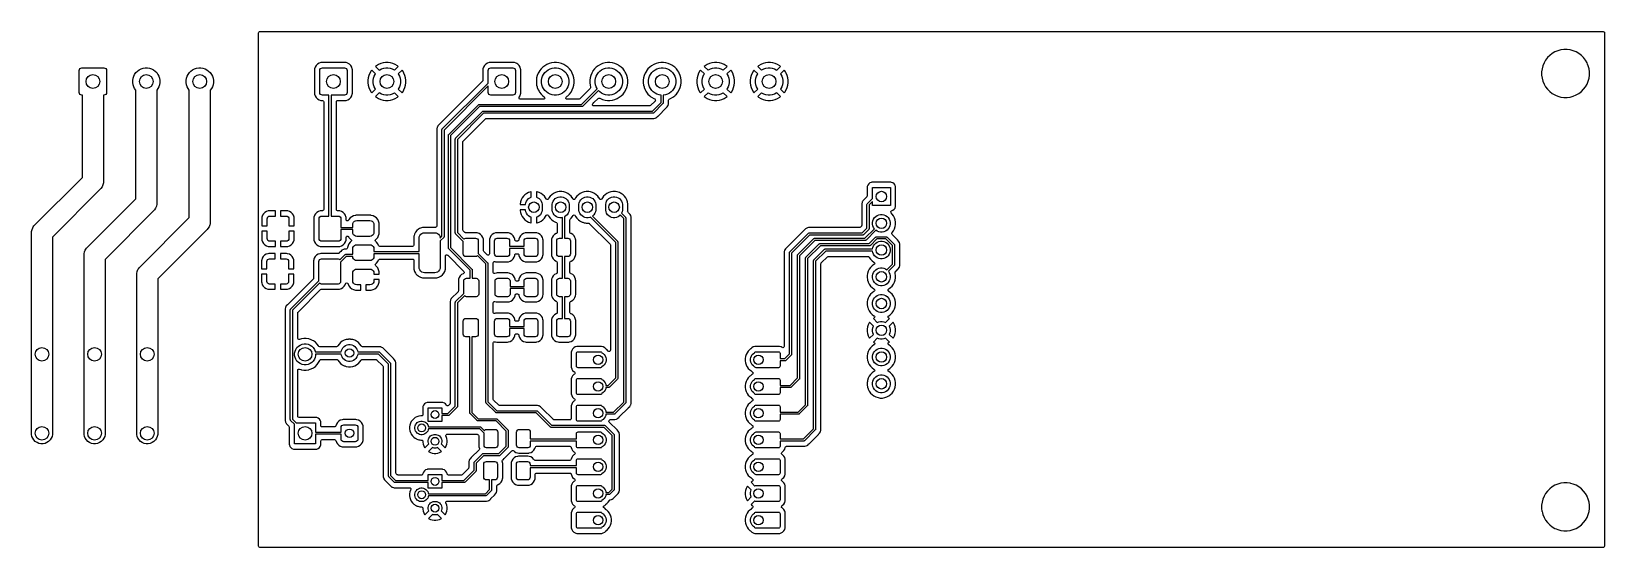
# Model space of a CAD drawing. Extents: x 78 to 227, y -124 to -75.
import ezdxf

# ---------------------------------------------------------------- set-up
doc = ezdxf.new("R2010")
doc.units = 0
doc.layers.add('BLACK', color=7, linetype='CONTINUOUS')

msp = doc.modelspace()

# ---------------------------------------------------------------- linework, layer by layer
at = {"layer": 'BLACK', "linetype": 'CONTINUOUS'}
for p, q in [((99.314, -75.0035), (99.333685, -74.936461)), ((99.314, -92.604013), (99.314, -75.0035)), ((99.333685, -74.936461), (99.386489, -74.890706)), ((99.386489, -74.890706), (99.438, -74.8795)), ((99.438, -74.8795), (227.0895, -74.8795)), ((227.0895, -74.8795), (227.156539, -74.899185)), ((227.156539, -74.899185), (227.202294, -74.951989)), ((227.202294, -74.951989), (227.2135, -75.0035)), ((227.2135, -75.0035), (227.2135, -123.7545)), ((221.615872, -77.601762), (221.466927, -77.859742)), ((221.797217, -77.365428), (221.615872, -77.601762)), ((221.797223, -77.365421), (221.797217, -77.365428)), ((222.007856, -77.154788), (221.797223, -77.365421)), ((222.007863, -77.154782), (222.007856, -77.154788)), ((222.244197, -76.973437), (222.007863, -77.154782)), ((222.502177, -76.824492), (222.244197, -76.973437)), ((222.502192, -76.824485), (222.502177, -76.824492)), ((222.777398, -76.710492), (222.502192, -76.824485)), ((223.065146, -76.63339), (222.777398, -76.710492)), ((223.360478, -76.594509), (223.065146, -76.63339)), ((223.360482, -76.594508), (223.360478, -76.594509)), ((223.360488, -76.594508), (223.360482, -76.594508)), ((223.658382, -76.594508), (223.360488, -76.594508)), ((223.658388, -76.594508), (223.658382, -76.594508)), ((223.658391, -76.594509), (223.658388, -76.594508)), ((223.953723, -76.63339), (223.658391, -76.594509)), ((224.241471, -76.710492), (223.953723, -76.63339)), ((224.516677, -76.824485), (224.241471, -76.710492)), ((224.516692, -76.824492), (224.516677, -76.824485)), ((224.774672, -76.973437), (224.516692, -76.824492)), ((225.011006, -77.154782), (224.774672, -76.973437)), ((225.011013, -77.154788), (225.011006, -77.154782)), ((225.221646, -77.365421), (225.011013, -77.154788)), ((225.221652, -77.365428), (225.221646, -77.365421)), ((225.402997, -77.601762), (225.221652, -77.365428)), ((225.551942, -77.859742), (225.402997, -77.601762)), ((82.266, -78.579), (82.28503, -78.483329)), ((82.266, -80.679), (82.266, -78.579)), ((82.28503, -78.483329), (82.339223, -78.402223)), ((82.339223, -78.402223), (82.420329, -78.34803)), ((82.420329, -78.34803), (82.516, -78.329)), ((82.516, -78.329), (84.616, -78.329)), ((84.616, -78.329), (84.711671, -78.34803)), ((84.711671, -78.34803), (84.792777, -78.402223)), ((84.792777, -78.402223), (84.84697, -78.483329)), ((84.84697, -78.483329), (84.866, -78.579)), ((84.866, -78.579), (84.866, -80.679)), ((87.381919, -79.325521), (87.444957, -79.131512)), ((87.444957, -79.131512), (87.537568, -78.949752)), ((87.537568, -78.949752), (87.657472, -78.784718)), ((87.657472, -78.784718), (87.801718, -78.640472)), ((87.801718, -78.640472), (87.966752, -78.520568)), ((87.966752, -78.520568), (88.148512, -78.427957)), ((88.148512, -78.427957), (88.342521, -78.364919)), ((88.342521, -78.364919), (88.544003, -78.333007)), ((88.544003, -78.333007), (88.747997, -78.333007)), ((88.747997, -78.333007), (88.949479, -78.364919)), ((88.949479, -78.364919), (89.143488, -78.427957)), ((89.143488, -78.427957), (89.325248, -78.520568)), ((89.325248, -78.520568), (89.490282, -78.640472)), ((89.490282, -78.640472), (89.634528, -78.784718)), ((89.634528, -78.784718), (89.754432, -78.949752)), ((89.754432, -78.949752), (89.847043, -79.131512)), ((89.847043, -79.131512), (89.910081, -79.325521)), ((92.461919, -79.325521), (92.524957, -79.131512)), ((92.524957, -79.131512), (92.617568, -78.949752)), ((92.617568, -78.949752), (92.737472, -78.784718)), ((92.737472, -78.784718), (92.881718, -78.640472)), ((92.881718, -78.640472), (93.046752, -78.520568)), ((93.046752, -78.520568), (93.228512, -78.427957)), ((93.228512, -78.427957), (93.422521, -78.364919)), ((93.422521, -78.364919), (93.624003, -78.333007)), ((93.624003, -78.333007), (93.827997, -78.333007)), ((93.827997, -78.333007), (94.029479, -78.364919)), ((94.029479, -78.364919), (94.223488, -78.427957)), ((94.223488, -78.427957), (94.405248, -78.520568)), ((94.405248, -78.520568), (94.570282, -78.640472)), ((94.570282, -78.640472), (94.714528, -78.784718)), ((94.714528, -78.784718), (94.834432, -78.949752)), ((94.834432, -78.949752), (94.927043, -79.131512)), ((94.927043, -79.131512), (94.990081, -79.325521)), ((104.636, -78.426204), (104.6255, -78.528983)), ((104.6255, -78.528983), (104.6255, -80.729001)), ((104.636001, -78.426204), (104.636, -78.426204)), ((104.684886, -78.278678), (104.636001, -78.426203)), ((104.636001, -78.426203), (104.636001, -78.426204)), ((104.691185, -78.259668), (104.684886, -78.278678)), ((104.691187, -78.259663), (104.691185, -78.259668)), ((104.783289, -78.110342), (104.691187, -78.259663)), ((104.907342, -77.986289), (104.783289, -78.110342)), ((105.056663, -77.894187), (104.907342, -77.986289)), ((105.056668, -77.894185), (105.056663, -77.894187)), ((105.2232, -77.839001), (105.056668, -77.894185)), ((105.126, -78.579), (105.14503, -78.483329)), ((105.126, -80.679), (105.126, -78.579)), ((105.14503, -78.483329), (105.199223, -78.402223)), ((105.199223, -78.402223), (105.280329, -78.34803)), ((105.223203, -77.839), (105.2232, -77.839001)), ((105.325981, -77.828501), (105.223203, -77.839)), ((105.280329, -78.34803), (105.376, -78.329)), ((105.325998, -77.8285), (105.325981, -77.828501)), ((107.52601, -77.8285), (105.325998, -77.8285)), ((105.376, -78.329), (107.476, -78.329)), ((107.476, -78.329), (107.571671, -78.34803)), ((107.628795, -77.839), (107.52601, -77.8285)), ((107.571671, -78.34803), (107.652777, -78.402223)), ((107.628797, -77.839001), (107.628795, -77.839)), ((107.793862, -77.893698), (107.628797, -77.839001)), ((107.652777, -78.402223), (107.70697, -78.483329)), ((107.70697, -78.483329), (107.726, -78.579)), ((107.726, -78.579), (107.726, -80.679)), ((107.795331, -77.894185), (107.793862, -77.893698)), ((107.795336, -77.894187), (107.795331, -77.894185)), ((107.837824, -77.920394), (107.795336, -77.894187)), ((107.944656, -77.986288), (107.837824, -77.920394)), ((108.068712, -78.110344), (107.944656, -77.986288)), ((108.160814, -78.259666), (108.068712, -78.110344)), ((108.215999, -78.426203), (108.160814, -78.259666)), ((108.226499, -78.528992), (108.215999, -78.426203)), ((108.226499, -79.511014), (108.226499, -78.528992)), ((109.79787, -79.049162), (109.736799, -79.277085)), ((109.88816, -78.83118), (109.79787, -79.049162)), ((109.888165, -78.831171), (109.88816, -78.83118)), ((110.006144, -78.626828), (109.888165, -78.831171)), ((110.00615, -78.626818), (110.006144, -78.626828)), ((110.06872, -78.545275), (110.00615, -78.626818)), ((110.068721, -78.545275), (110.06872, -78.545275)), ((110.429393, -78.905947), (110.068721, -78.545275)), ((110.241919, -79.325521), (110.304957, -79.131512)), ((110.304957, -79.131512), (110.397568, -78.949752)), ((110.397568, -78.949752), (110.429393, -78.905947)), ((110.503818, -78.12915), (110.422275, -78.19172)), ((110.422275, -78.19172), (110.422275, -78.191721)), ((110.422275, -78.191721), (110.782947, -78.552393)), ((110.503828, -78.129144), (110.503818, -78.12915)), ((110.708171, -78.011165), (110.503828, -78.129144)), ((110.70818, -78.01116), (110.708171, -78.011165)), ((110.926162, -77.92087), (110.70818, -78.01116)), ((110.782947, -78.552393), (110.826752, -78.520568)), ((110.826752, -78.520568), (111.008512, -78.427957)), ((111.154085, -77.859799), (110.926162, -77.92087)), ((111.008512, -78.427957), (111.202521, -78.364919)), ((111.388014, -77.829), (111.154085, -77.859799)), ((111.202521, -78.364919), (111.404003, -78.333007)), ((111.623985, -77.829), (111.388014, -77.829)), ((111.404003, -78.333007), (111.607997, -78.333007)), ((111.607997, -78.333007), (111.809479, -78.364919)), ((111.857914, -77.859799), (111.623985, -77.829)), ((111.809479, -78.364919), (112.003488, -78.427957)), ((112.085838, -77.92087), (111.857914, -77.859799)), ((112.003488, -78.427957), (112.185248, -78.520568)), ((112.303819, -78.01116), (112.085836, -77.92087)), ((112.085836, -77.92087), (112.085838, -77.92087)), ((112.185248, -78.520568), (112.229051, -78.552393)), ((112.229051, -78.552393), (112.589723, -78.191721)), ((112.303828, -78.011165), (112.303819, -78.01116)), ((112.508171, -78.129144), (112.303828, -78.011165)), ((112.508172, -78.129145), (112.508171, -78.129144)), ((112.589723, -78.191721), (112.508172, -78.129145)), ((112.943277, -78.545275), (112.582605, -78.905946)), ((112.582605, -78.905946), (112.614432, -78.949752)), ((112.614432, -78.949752), (112.707043, -79.131512)), ((112.707043, -79.131512), (112.770081, -79.325521)), ((113.005854, -78.626827), (112.943277, -78.545275)), ((113.005855, -78.626828), (113.005854, -78.626827)), ((113.123834, -78.831171), (113.005855, -78.626828)), ((113.123839, -78.83118), (113.123834, -78.831171)), ((113.214129, -79.049162), (113.123839, -78.83118)), ((113.2752, -79.277085), (113.214129, -79.049162)), ((120.638, -78.426204), (120.6275, -78.528983)), ((120.6275, -78.528983), (120.6275, -79.512901)), ((120.638001, -78.426204), (120.638, -78.426204)), ((120.686886, -78.278678), (120.638001, -78.426203)), ((120.638001, -78.426203), (120.638001, -78.426204)), ((120.693185, -78.259668), (120.686886, -78.278678)), ((120.693187, -78.259663), (120.693185, -78.259668)), ((120.785289, -78.110342), (120.693187, -78.259663)), ((120.909342, -77.986289), (120.785289, -78.110342)), ((121.058663, -77.894187), (120.909342, -77.986289)), ((121.058668, -77.894185), (121.058663, -77.894187)), ((121.2252, -77.839001), (121.058668, -77.894185)), ((121.128, -78.579), (121.14703, -78.483329)), ((121.128, -79.771578), (121.128, -78.579)), ((121.14703, -78.483329), (121.201223, -78.402223)), ((121.201223, -78.402223), (121.282329, -78.34803)), ((121.225203, -77.839), (121.2252, -77.839001)), ((121.327981, -77.828501), (121.225203, -77.839)), ((121.282329, -78.34803), (121.378, -78.329)), ((121.327998, -77.8285), (121.327981, -77.828501)), ((123.52801, -77.8285), (121.327998, -77.8285)), ((121.378, -78.329), (123.478, -78.329)), ((123.478, -78.329), (123.573671, -78.34803)), ((123.630795, -77.839), (123.52801, -77.8285)), ((123.573671, -78.34803), (123.654777, -78.402223)), ((123.630797, -77.839001), (123.630795, -77.839)), ((123.795862, -77.893698), (123.630797, -77.839001)), ((123.654777, -78.402223), (123.70897, -78.483329)), ((123.70897, -78.483329), (123.728, -78.579)), ((123.728, -78.579), (123.728, -80.679)), ((123.797331, -77.894185), (123.795862, -77.893698)), ((123.797336, -77.894187), (123.797331, -77.894185)), ((123.839824, -77.920394), (123.797336, -77.894187)), ((123.946656, -77.986288), (123.839824, -77.920394)), ((124.070712, -78.110344), (123.946656, -77.986288)), ((124.162814, -78.259666), (124.070712, -78.110344)), ((124.217999, -78.426203), (124.162814, -78.259666)), ((124.228499, -78.528992), (124.217999, -78.426203)), ((124.2285, -80.729009), (124.228499, -78.528992)), ((125.799394, -79.049006), (125.738306, -79.276989)), ((125.889714, -78.830954), (125.799394, -79.049006)), ((125.889719, -78.830943), (125.889714, -78.830954)), ((126.000014, -78.639909), (125.889719, -78.830943)), ((126.007727, -78.62655), (126.000014, -78.639909)), ((126.00773, -78.626545), (126.007727, -78.626549)), ((126.007727, -78.626549), (126.007727, -78.62655)), ((126.151406, -78.439302), (126.00773, -78.626545)), ((126.151412, -78.439295), (126.151406, -78.439302)), ((126.318295, -78.272412), (126.151412, -78.439295)), ((126.243919, -79.325521), (126.306957, -79.131512)), ((126.306957, -79.131512), (126.399568, -78.949752)), ((126.318302, -78.272406), (126.318295, -78.272412)), ((126.505545, -78.12873), (126.318302, -78.272406)), ((126.399568, -78.949752), (126.519472, -78.784718)), ((126.709943, -78.010719), (126.505545, -78.12873)), ((126.519472, -78.784718), (126.663718, -78.640472)), ((126.663718, -78.640472), (126.828752, -78.520568)), ((126.709954, -78.010714), (126.709943, -78.010719)), ((126.928006, -77.920394), (126.709954, -78.010714)), ((126.828752, -78.520568), (127.010512, -78.427957)), ((127.155989, -77.859306), (126.928006, -77.920394)), ((127.010512, -78.427957), (127.204521, -78.364919)), ((127.389979, -77.828501), (127.155989, -77.859306)), ((127.204521, -78.364919), (127.406003, -78.333007)), ((127.389983, -77.8285), (127.389979, -77.828501)), ((127.389989, -77.8285), (127.389983, -77.8285)), ((127.626011, -77.8285), (127.389989, -77.8285)), ((127.406003, -78.333007), (127.609997, -78.333007)), ((127.609997, -78.333007), (127.811479, -78.364919)), ((127.626017, -77.8285), (127.626011, -77.8285)), ((127.62602, -77.828501), (127.626017, -77.8285)), ((127.86001, -77.859306), (127.62602, -77.828501)), ((127.811479, -78.364919), (128.005488, -78.427957)), ((128.087993, -77.920394), (127.86001, -77.859306)), ((128.005488, -78.427957), (128.187248, -78.520568)), ((128.306045, -78.010714), (128.087993, -77.920394)), ((128.187248, -78.520568), (128.352282, -78.640472)), ((128.306056, -78.010719), (128.306045, -78.010714)), ((128.428957, -78.081677), (128.306056, -78.010719)), ((128.352282, -78.640472), (128.496528, -78.784718)), ((128.51045, -78.128727), (128.428957, -78.081677)), ((128.496528, -78.784718), (128.616432, -78.949752)), ((128.510453, -78.128729), (128.51045, -78.128727)), ((128.510454, -78.12873), (128.510453, -78.128729)), ((128.697697, -78.272406), (128.510454, -78.12873)), ((128.616432, -78.949752), (128.709043, -79.131512)), ((128.697704, -78.272412), (128.697697, -78.272406)), ((128.864587, -78.439295), (128.697704, -78.272412)), ((128.709043, -79.131512), (128.772081, -79.325521)), ((128.864592, -78.439301), (128.864587, -78.439295)), ((129.008273, -78.62655), (128.864592, -78.439301)), ((129.084118, -78.757918), (129.008273, -78.62655)), ((129.12628, -78.830943), (129.084118, -78.757918)), ((129.126282, -78.830948), (129.12628, -78.830943)), ((129.126284, -78.830951), (129.126282, -78.830948)), ((129.216606, -79.049007), (129.126284, -78.830951)), ((129.277693, -79.276986), (129.216606, -79.049007)), ((130.879394, -79.049006), (130.818306, -79.276989)), ((130.969714, -78.830954), (130.879394, -79.049006)), ((130.969719, -78.830943), (130.969714, -78.830954)), ((131.080014, -78.639909), (130.969719, -78.830943)), ((131.087727, -78.62655), (131.080014, -78.639909)), ((131.08773, -78.626545), (131.087727, -78.626549)), ((131.087727, -78.626549), (131.087727, -78.62655)), ((131.231406, -78.439302), (131.08773, -78.626545)), ((131.231412, -78.439295), (131.231406, -78.439302)), ((131.398295, -78.272412), (131.231412, -78.439295)), ((131.323919, -79.325521), (131.386957, -79.131512)), ((131.386957, -79.131512), (131.479568, -78.949752)), ((131.398302, -78.272406), (131.398295, -78.272412)), ((131.585545, -78.12873), (131.398302, -78.272406)), ((131.479568, -78.949752), (131.599472, -78.784718)), ((131.789943, -78.010719), (131.585545, -78.12873)), ((131.599472, -78.784718), (131.743718, -78.640472)), ((131.743718, -78.640472), (131.908752, -78.520568)), ((131.789954, -78.010714), (131.789943, -78.010719)), ((132.008006, -77.920394), (131.789954, -78.010714)), ((131.908752, -78.520568), (132.090512, -78.427957)), ((132.235989, -77.859306), (132.008006, -77.920394)), ((132.090512, -78.427957), (132.284521, -78.364919)), ((132.469979, -77.828501), (132.235989, -77.859306)), ((132.284521, -78.364919), (132.486003, -78.333007)), ((132.469983, -77.8285), (132.469979, -77.828501)), ((132.469989, -77.8285), (132.469983, -77.8285)), ((132.706011, -77.8285), (132.469989, -77.8285)), ((132.486003, -78.333007), (132.689997, -78.333007)), ((132.689997, -78.333007), (132.891479, -78.364919)), ((132.706017, -77.8285), (132.706011, -77.8285)), ((132.70602, -77.828501), (132.706017, -77.8285)), ((132.94001, -77.859306), (132.70602, -77.828501)), ((132.891479, -78.364919), (133.085488, -78.427957)), ((133.167993, -77.920394), (132.94001, -77.859306)), ((133.085488, -78.427957), (133.267248, -78.520568)), ((133.386045, -78.010714), (133.167993, -77.920394)), ((133.267248, -78.520568), (133.432282, -78.640472)), ((133.386056, -78.010719), (133.386045, -78.010714)), ((133.508957, -78.081677), (133.386056, -78.010719)), ((133.432282, -78.640472), (133.576528, -78.784718)), ((133.59045, -78.128727), (133.508957, -78.081677)), ((133.576528, -78.784718), (133.696432, -78.949752)), ((133.590453, -78.128729), (133.59045, -78.128727)), ((133.590454, -78.12873), (133.590453, -78.128729)), ((133.777697, -78.272406), (133.590454, -78.12873)), ((133.696432, -78.949752), (133.789043, -79.131512)), ((133.777704, -78.272412), (133.777697, -78.272406)), ((133.944587, -78.439295), (133.777704, -78.272412)), ((133.789043, -79.131512), (133.852081, -79.325521)), ((133.944592, -78.439301), (133.944587, -78.439295)), ((134.088273, -78.62655), (133.944592, -78.439301)), ((134.164118, -78.757918), (134.088273, -78.62655)), ((134.20628, -78.830943), (134.164118, -78.757918)), ((134.206282, -78.830948), (134.20628, -78.830943)), ((134.206284, -78.830951), (134.206282, -78.830948)), ((134.296606, -79.049007), (134.206284, -78.830951)), ((134.357693, -79.276986), (134.296606, -79.049007)), ((135.959394, -79.049006), (135.898306, -79.276989)), ((136.049714, -78.830954), (135.959394, -79.049006)), ((136.049719, -78.830943), (136.049714, -78.830954)), ((136.160014, -78.639909), (136.049719, -78.830943)), ((136.167727, -78.62655), (136.160014, -78.639909)), ((136.16773, -78.626545), (136.167727, -78.626549)), ((136.167727, -78.626549), (136.167727, -78.62655)), ((136.311406, -78.439302), (136.16773, -78.626545)), ((136.311412, -78.439295), (136.311406, -78.439302)), ((136.478295, -78.272412), (136.311412, -78.439295)), ((136.403919, -79.325521), (136.466957, -79.131512)), ((136.466957, -79.131512), (136.559568, -78.949752)), ((136.478302, -78.272406), (136.478295, -78.272412)), ((136.665545, -78.12873), (136.478302, -78.272406)), ((136.559568, -78.949752), (136.679472, -78.784718)), ((136.869943, -78.010719), (136.665545, -78.12873)), ((136.679472, -78.784718), (136.823718, -78.640472)), ((136.823718, -78.640472), (136.988752, -78.520568)), ((136.869954, -78.010714), (136.869943, -78.010719)), ((137.088006, -77.920394), (136.869954, -78.010714)), ((136.988752, -78.520568), (137.170512, -78.427957)), ((137.315989, -77.859306), (137.088006, -77.920394)), ((137.170512, -78.427957), (137.364521, -78.364919)), ((137.549979, -77.828501), (137.315989, -77.859306)), ((137.364521, -78.364919), (137.566003, -78.333007)), ((137.549983, -77.8285), (137.549979, -77.828501)), ((137.549989, -77.8285), (137.549983, -77.8285)), ((137.786011, -77.8285), (137.549989, -77.8285)), ((137.566003, -78.333007), (137.769997, -78.333007)), ((137.769997, -78.333007), (137.971479, -78.364919)), ((137.786017, -77.8285), (137.786011, -77.8285)), ((137.78602, -77.828501), (137.786017, -77.8285)), ((138.02001, -77.859306), (137.78602, -77.828501)), ((137.971479, -78.364919), (138.165488, -78.427957)), ((138.247993, -77.920394), (138.02001, -77.859306)), ((138.165488, -78.427957), (138.347248, -78.520568)), ((138.466045, -78.010714), (138.247993, -77.920394)), ((138.347248, -78.520568), (138.512282, -78.640472)), ((138.466056, -78.010719), (138.466045, -78.010714)), ((138.588957, -78.081677), (138.466056, -78.010719)), ((138.512282, -78.640472), (138.656528, -78.784718)), ((138.67045, -78.128727), (138.588957, -78.081677)), ((138.656528, -78.784718), (138.776432, -78.949752)), ((138.670453, -78.128729), (138.67045, -78.128727)), ((138.670454, -78.12873), (138.670453, -78.128729)), ((138.857697, -78.272406), (138.670454, -78.12873)), ((138.776432, -78.949752), (138.869043, -79.131512)), ((138.857704, -78.272412), (138.857697, -78.272406)), ((139.024587, -78.439295), (138.857704, -78.272412)), ((138.869043, -79.131512), (138.932081, -79.325521)), ((139.024592, -78.439301), (139.024587, -78.439295)), ((139.168273, -78.62655), (139.024592, -78.439301)), ((139.244118, -78.757918), (139.168273, -78.62655)), ((139.28628, -78.830943), (139.244118, -78.757918)), ((139.286282, -78.830948), (139.28628, -78.830943)), ((139.286284, -78.830951), (139.286282, -78.830948)), ((139.376606, -79.049007), (139.286284, -78.830951)), ((139.437693, -79.276986), (139.376606, -79.049007)), ((141.03987, -79.049162), (140.978799, -79.277085)), ((141.13016, -78.83118), (141.03987, -79.049162)), ((141.130165, -78.831171), (141.13016, -78.83118)), ((141.248144, -78.626828), (141.130165, -78.831171)), ((141.24815, -78.626818), (141.248144, -78.626828)), ((141.31072, -78.545275), (141.24815, -78.626818)), ((141.310721, -78.545275), (141.31072, -78.545275)), ((141.671393, -78.905947), (141.310721, -78.545275)), ((141.483919, -79.325521), (141.546957, -79.131512)), ((141.546957, -79.131512), (141.639568, -78.949752)), ((141.639568, -78.949752), (141.671393, -78.905947)), ((141.745818, -78.12915), (141.664275, -78.19172)), ((141.664275, -78.19172), (141.664275, -78.191721)), ((141.664275, -78.191721), (142.024947, -78.552393)), ((141.745828, -78.129144), (141.745818, -78.12915)), ((141.950171, -78.011165), (141.745828, -78.129144)), ((141.95018, -78.01116), (141.950171, -78.011165)), ((142.168162, -77.92087), (141.95018, -78.01116)), ((142.024947, -78.552393), (142.068752, -78.520568)), ((142.068752, -78.520568), (142.250512, -78.427957)), ((142.396085, -77.859799), (142.168162, -77.92087)), ((142.250512, -78.427957), (142.444521, -78.364919)), ((142.630014, -77.829), (142.396085, -77.859799)), ((142.444521, -78.364919), (142.646003, -78.333007)), ((142.865985, -77.829), (142.630014, -77.829)), ((142.646003, -78.333007), (142.849997, -78.333007)), ((142.849997, -78.333007), (143.051479, -78.364919)), ((143.099914, -77.859799), (142.865985, -77.829)), ((143.051479, -78.364919), (143.245488, -78.427957)), ((143.327838, -77.92087), (143.099914, -77.859799)), ((143.245488, -78.427957), (143.427248, -78.520568)), ((143.545819, -78.01116), (143.327836, -77.92087)), ((143.327836, -77.92087), (143.327838, -77.92087)), ((143.427248, -78.520568), (143.471051, -78.552393)), ((143.471051, -78.552393), (143.831723, -78.191721)), ((143.545828, -78.011165), (143.545819, -78.01116)), ((143.750171, -78.129144), (143.545828, -78.011165)), ((143.750172, -78.129145), (143.750171, -78.129144)), ((143.831723, -78.191721), (143.750172, -78.129145)), ((144.185277, -78.545275), (143.824605, -78.905946)), ((143.824605, -78.905946), (143.856432, -78.949752)), ((143.856432, -78.949752), (143.949043, -79.131512)), ((143.949043, -79.131512), (144.012081, -79.325521)), ((144.247854, -78.626827), (144.185277, -78.545275)), ((144.247855, -78.626828), (144.247854, -78.626827)), ((144.365834, -78.831171), (144.247855, -78.626828)), ((144.365839, -78.83118), (144.365834, -78.831171)), ((144.456129, -79.049162), (144.365839, -78.83118)), ((144.5172, -79.277085), (144.456129, -79.049162)), ((146.11987, -79.049162), (146.058799, -79.277085)), ((146.21016, -78.83118), (146.11987, -79.049162)), ((146.210165, -78.831171), (146.21016, -78.83118)), ((146.328144, -78.626828), (146.210165, -78.831171)), ((146.32815, -78.626818), (146.328144, -78.626828)), ((146.39072, -78.545275), (146.32815, -78.626818)), ((146.390721, -78.545275), (146.39072, -78.545275)), ((146.751393, -78.905947), (146.390721, -78.545275)), ((146.563919, -79.325521), (146.626957, -79.131512)), ((146.626957, -79.131512), (146.719568, -78.949752)), ((146.719568, -78.949752), (146.751393, -78.905947)), ((146.825818, -78.12915), (146.744275, -78.19172)), ((146.744275, -78.19172), (146.744275, -78.191721)), ((146.744275, -78.191721), (147.104947, -78.552393)), ((146.825828, -78.129144), (146.825818, -78.12915)), ((147.030171, -78.011165), (146.825828, -78.129144)), ((147.03018, -78.01116), (147.030171, -78.011165)), ((147.248162, -77.92087), (147.03018, -78.01116)), ((147.104947, -78.552393), (147.148752, -78.520568)), ((147.148752, -78.520568), (147.330512, -78.427957)), ((147.476085, -77.859799), (147.248162, -77.92087)), ((147.330512, -78.427957), (147.524521, -78.364919)), ((147.710014, -77.829), (147.476085, -77.859799)), ((147.524521, -78.364919), (147.726003, -78.333007)), ((147.945985, -77.829), (147.710014, -77.829)), ((147.726003, -78.333007), (147.929997, -78.333007)), ((147.929997, -78.333007), (148.131479, -78.364919)), ((148.179914, -77.859799), (147.945985, -77.829)), ((148.131479, -78.364919), (148.325488, -78.427957)), ((148.407838, -77.92087), (148.179914, -77.859799)), ((148.325488, -78.427957), (148.507248, -78.520568)), ((148.625819, -78.01116), (148.407836, -77.92087)), ((148.407836, -77.92087), (148.407838, -77.92087)), ((148.507248, -78.520568), (148.551051, -78.552393)), ((148.551051, -78.552393), (148.911723, -78.191721)), ((148.625828, -78.011165), (148.625819, -78.01116)), ((148.830171, -78.129144), (148.625828, -78.011165)), ((148.830172, -78.129145), (148.830171, -78.129144)), ((148.911723, -78.191721), (148.830172, -78.129145)), ((149.265277, -78.545275), (148.904605, -78.905946)), ((148.904605, -78.905946), (148.936432, -78.949752)), ((148.936432, -78.949752), (149.029043, -79.131512)), ((149.029043, -79.131512), (149.092081, -79.325521)), ((149.327854, -78.626827), (149.265277, -78.545275)), ((149.327855, -78.626828), (149.327854, -78.626827)), ((149.380528, -78.718059), (149.327855, -78.626828)), ((149.413978, -78.775995), (149.380528, -78.718059)), ((149.445834, -78.831171), (149.413978, -78.775995)), ((149.445839, -78.83118), (149.445834, -78.831171)), ((149.536129, -79.049162), (149.445839, -78.83118)), ((149.5972, -79.277085), (149.536129, -79.049162)), ((221.236944, -78.718043), (221.236943, -78.718059)), ((221.236943, -78.718059), (221.236943, -79.01594)), ((221.236943, -79.01594), (221.236944, -79.015956)), ((221.275825, -78.422711), (221.236944, -78.718043)), ((221.236944, -79.015956), (221.275825, -79.311288)), ((221.352927, -78.134963), (221.275825, -78.422711)), ((221.46692, -77.859757), (221.352927, -78.134963)), ((221.466927, -77.859742), (221.46692, -77.859757)), ((225.551949, -77.859757), (225.551942, -77.859742)), ((225.601075, -77.978361), (225.551949, -77.859757)), ((225.665943, -78.134964), (225.601075, -77.978361)), ((225.743044, -78.422708), (225.665943, -78.134964)), ((225.781927, -78.718053), (225.743044, -78.422708)), ((225.743044, -79.311292), (225.781927, -79.015947)), ((225.781927, -79.015947), (225.781927, -78.718053)), ((82.28503, -80.774671), (82.266, -80.679)), ((84.866, -80.679), (84.84697, -80.774671)), ((87.350007, -79.527003), (87.381919, -79.325521)), ((87.350007, -79.730997), (87.350007, -79.527003)), ((87.381919, -79.932479), (87.350007, -79.730997)), ((87.444957, -80.126488), (87.381919, -79.932479)), ((87.537568, -80.308248), (87.444957, -80.126488)), ((87.646, -80.457492), (87.537568, -80.308248)), ((87.646, -90.771786), (87.646, -80.457492)), ((89.754432, -80.308248), (89.646, -80.457492)), ((89.646, -80.457492), (89.646, -91.186)), ((89.847043, -80.126488), (89.754432, -80.308248)), ((89.910081, -79.932479), (89.847043, -80.126488)), ((89.910081, -79.325521), (89.941993, -79.527003)), ((89.941993, -79.730997), (89.910081, -79.932479)), ((89.941993, -79.527003), (89.941993, -79.730997)), ((92.430007, -79.527003), (92.461919, -79.325521)), ((92.430007, -79.730997), (92.430007, -79.527003)), ((92.461919, -79.932479), (92.430007, -79.730997)), ((92.524957, -80.126488), (92.461919, -79.932479)), ((92.617568, -80.308248), (92.524957, -80.126488)), ((92.726, -80.457492), (92.617568, -80.308248)), ((92.726, -92.549786), (92.726, -80.457492)), ((94.834432, -80.308248), (94.726, -80.457492)), ((94.726, -80.457492), (94.726, -92.964)), ((94.927043, -80.126488), (94.834432, -80.308248)), ((94.990081, -79.932479), (94.927043, -80.126488)), ((94.990081, -79.325521), (95.021993, -79.527003)), ((95.021993, -79.730997), (94.990081, -79.932479)), ((95.021993, -79.527003), (95.021993, -79.730997)), ((105.14503, -80.774671), (105.126, -80.679)), ((107.726, -80.679), (107.70697, -80.774671)), ((108.2265, -80.729009), (108.226499, -79.511014)), ((109.736799, -79.277085), (109.706, -79.511014)), ((109.706, -79.511014), (109.706, -79.746985)), ((109.706, -79.746985), (109.736799, -79.980914)), ((109.736799, -79.980914), (109.79787, -80.208837)), ((109.79787, -80.208837), (109.88816, -80.426819)), ((109.88816, -80.426819), (109.888165, -80.426828)), ((109.888165, -80.426828), (110.006144, -80.631171)), ((110.006144, -80.631171), (110.006145, -80.631172)), ((110.006145, -80.631172), (110.068721, -80.712723)), ((110.068721, -80.712723), (110.429392, -80.352051)), ((110.210007, -79.527003), (110.241919, -79.325521)), ((110.210007, -79.730997), (110.210007, -79.527003)), ((110.241919, -79.932479), (110.210007, -79.730997)), ((110.304957, -80.126488), (110.241919, -79.932479)), ((110.397568, -80.308248), (110.304957, -80.126488)), ((110.429392, -80.352051), (110.397568, -80.308248)), ((110.782946, -80.705605), (110.422275, -81.066277)), ((110.826752, -80.737432), (110.782946, -80.705605)), ((112.229052, -80.705606), (112.185248, -80.737432)), ((112.589723, -81.066276), (112.229052, -80.705606)), ((112.614432, -80.308248), (112.582605, -80.352052)), ((112.582605, -80.352052), (112.943276, -80.712723)), ((112.707043, -80.126488), (112.614432, -80.308248)), ((112.770081, -79.932479), (112.707043, -80.126488)), ((112.770081, -79.325521), (112.801993, -79.527003)), ((112.801993, -79.730997), (112.770081, -79.932479)), ((112.801993, -79.527003), (112.801993, -79.730997)), ((112.943276, -80.712723), (112.943279, -80.712723)), ((112.943279, -80.712723), (113.00585, -80.631181)), ((113.00585, -80.631181), (113.123834, -80.426828)), ((113.123834, -80.426828), (113.123839, -80.426819)), ((113.123839, -80.426819), (113.214129, -80.208837)), ((113.214129, -80.208837), (113.2752, -79.980914)), ((113.305999, -79.511014), (113.2752, -79.277085)), ((113.2752, -79.980914), (113.305999, -79.746985)), ((113.306, -79.511028), (113.305999, -79.511014)), ((113.305999, -79.746985), (113.306, -79.746971)), ((113.306, -79.746971), (113.306, -79.511028)), ((120.591181, -79.600582), (116.471286, -83.720478)), ((116.769289, -84.130289), (121.128, -79.771578)), ((121.128, -80.054421), (116.94, -84.242421)), ((120.607815, -79.57994), (120.591181, -79.600582)), ((120.6275, -79.512901), (120.607815, -79.57994)), ((121.128, -80.679), (121.128, -80.054421)), ((121.14703, -80.774671), (121.128, -80.679)), ((123.728, -80.679), (123.70897, -80.774671)), ((125.707501, -79.510979), (125.7075, -79.510995)), ((125.7075, -79.510995), (125.7075, -79.747004)), ((125.7075, -79.747004), (125.707501, -79.74702)), ((125.738306, -79.276989), (125.707501, -79.510979)), ((125.707501, -79.74702), (125.738293, -79.980914)), ((125.738293, -79.980914), (125.738307, -79.981014)), ((125.738307, -79.981014), (125.77927, -80.133888)), ((125.77927, -80.133888), (125.799394, -80.208993)), ((125.799394, -80.208993), (125.889714, -80.427045)), ((125.889714, -80.427045), (125.889719, -80.427056)), ((125.889719, -80.427056), (125.960677, -80.549957)), ((125.960677, -80.549957), (126.007727, -80.63145)), ((126.007727, -80.63145), (126.007729, -80.631453)), ((126.007729, -80.631453), (126.00773, -80.631454)), ((126.00773, -80.631454), (126.151406, -80.818697)), ((126.212007, -79.527003), (126.243919, -79.325521)), ((126.212007, -79.730997), (126.212007, -79.527003)), ((126.243919, -79.932479), (126.212007, -79.730997)), ((126.306957, -80.126488), (126.243919, -79.932479)), ((126.399568, -80.308248), (126.306957, -80.126488)), ((126.519472, -80.473282), (126.399568, -80.308248)), ((126.663718, -80.617528), (126.519472, -80.473282)), ((126.828752, -80.737432), (126.663718, -80.617528)), ((128.352282, -80.617528), (128.187248, -80.737432)), ((128.496528, -80.473282), (128.352282, -80.617528)), ((128.616432, -80.308248), (128.496528, -80.473282)), ((128.709043, -80.126488), (128.616432, -80.308248)), ((128.772081, -79.932479), (128.709043, -80.126488)), ((128.772081, -79.325521), (128.803993, -79.527003)), ((128.803993, -79.730997), (128.772081, -79.932479)), ((128.803993, -79.527003), (128.803993, -79.730997)), ((128.864592, -80.818699), (129.008273, -80.63145)), ((129.008273, -80.63145), (129.126284, -80.427049)), ((129.126284, -80.427049), (129.216606, -80.208993)), ((129.216606, -80.208993), (129.277693, -79.981014)), ((129.3085, -79.510989), (129.277693, -79.276986)), ((129.277693, -79.981014), (129.3085, -79.747011)), ((129.3085, -79.747011), (129.3085, -79.510989)), ((130.834133, -80.27963), (129.835584, -81.278181)), ((130.006578, -81.815), (131.493775, -80.327803)), ((131.615305, -80.489115), (130.118711, -81.985711)), ((130.787501, -79.510979), (130.7875, -79.510995)), ((130.7875, -79.510995), (130.7875, -79.747004)), ((130.7875, -79.747004), (130.787501, -79.74702)), ((130.818306, -79.276989), (130.787501, -79.510979)), ((130.787501, -79.74702), (130.818306, -79.981012)), ((130.818306, -79.981012), (130.866227, -80.159856)), ((130.864564, -80.229706), (130.834133, -80.27963)), ((130.866227, -80.159856), (130.864564, -80.229706)), ((131.292007, -79.527003), (131.323919, -79.325521)), ((131.292007, -79.730997), (131.292007, -79.527003)), ((131.323919, -79.932479), (131.292007, -79.730997)), ((131.386957, -80.126488), (131.323919, -79.932479)), ((131.479568, -80.308248), (131.386957, -80.126488)), ((131.493775, -80.327803), (131.479568, -80.308248)), ((131.743718, -80.617528), (131.615305, -80.489115)), ((131.908752, -80.737432), (131.743718, -80.617528)), ((133.432282, -80.617528), (133.267248, -80.737432)), ((133.576528, -80.473282), (133.432282, -80.617528)), ((133.696432, -80.308248), (133.576528, -80.473282)), ((133.789043, -80.126488), (133.696432, -80.308248)), ((133.852081, -79.932479), (133.789043, -80.126488)), ((133.852081, -79.325521), (133.883993, -79.527003)), ((133.883993, -79.730997), (133.852081, -79.932479)), ((133.883993, -79.527003), (133.883993, -79.730997)), ((133.944592, -80.818699), (134.088273, -80.63145)), ((134.088273, -80.63145), (134.206284, -80.427049)), ((134.206284, -80.427049), (134.296606, -80.208993)), ((134.296606, -80.208993), (134.357693, -79.981014)), ((134.3885, -79.510989), (134.357693, -79.276986)), ((134.357693, -79.981014), (134.3885, -79.747011)), ((134.3885, -79.747011), (134.3885, -79.510989)), ((135.867501, -79.510979), (135.8675, -79.510995)), ((135.8675, -79.510995), (135.8675, -79.747004)), ((135.8675, -79.747004), (135.867501, -79.74702)), ((135.898306, -79.276989), (135.867501, -79.510979)), ((135.867501, -79.74702), (135.898293, -79.980914)), ((135.898293, -79.980914), (135.898307, -79.981014)), ((135.898307, -79.981014), (135.93927, -80.133888)), ((135.93927, -80.133888), (135.959394, -80.208993)), ((135.959394, -80.208993), (136.049714, -80.427045)), ((136.049714, -80.427045), (136.049719, -80.427056)), ((136.049719, -80.427056), (136.120677, -80.549957)), ((136.120677, -80.549957), (136.167727, -80.63145)), ((136.167727, -80.63145), (136.167729, -80.631453)), ((136.167729, -80.631453), (136.16773, -80.631454)), ((136.16773, -80.631454), (136.311406, -80.818697)), ((136.372007, -79.527003), (136.403919, -79.325521)), ((136.372007, -79.730997), (136.372007, -79.527003)), ((136.403919, -79.932479), (136.372007, -79.730997)), ((136.466957, -80.126488), (136.403919, -79.932479)), ((136.559568, -80.308248), (136.466957, -80.126488)), ((136.679472, -80.473282), (136.559568, -80.308248)), ((136.823718, -80.617528), (136.679472, -80.473282)), ((136.988752, -80.737432), (136.823718, -80.617528)), ((138.512282, -80.617528), (138.347248, -80.737432)), ((138.656528, -80.473282), (138.512282, -80.617528)), ((138.776432, -80.308248), (138.656528, -80.473282)), ((138.869043, -80.126488), (138.776432, -80.308248)), ((138.932081, -79.932479), (138.869043, -80.126488)), ((138.932081, -79.325521), (138.963993, -79.527003)), ((138.963993, -79.730997), (138.932081, -79.932479)), ((138.963993, -79.527003), (138.963993, -79.730997)), ((139.024592, -80.818699), (139.168273, -80.63145)), ((139.168273, -80.63145), (139.286284, -80.427049)), ((139.286284, -80.427049), (139.376606, -80.208993)), ((139.376606, -80.208993), (139.437693, -79.981014)), ((139.4685, -79.510989), (139.437693, -79.276986)), ((139.437693, -79.981014), (139.4685, -79.747011)), ((139.4685, -79.511014), (139.4685, -79.510989)), ((139.4685, -79.747011), (139.4685, -79.511014)), ((140.978799, -79.277085), (140.948, -79.511014)), ((140.948, -79.511014), (140.948, -79.746985)), ((140.948, -79.746985), (140.978799, -79.980914)), ((140.978799, -79.980914), (141.03987, -80.208837)), ((141.03987, -80.208837), (141.13016, -80.426819)), ((141.13016, -80.426819), (141.130165, -80.426828)), ((141.130165, -80.426828), (141.248144, -80.631171)), ((141.248144, -80.631171), (141.248145, -80.631172)), ((141.248145, -80.631172), (141.310721, -80.712723)), ((141.310721, -80.712723), (141.671392, -80.352051)), ((141.452007, -79.527003), (141.483919, -79.325521)), ((141.452007, -79.730997), (141.452007, -79.527003)), ((141.483919, -79.932479), (141.452007, -79.730997)), ((141.546957, -80.126488), (141.483919, -79.932479)), ((141.639568, -80.308248), (141.546957, -80.126488)), ((141.671392, -80.352051), (141.639568, -80.308248)), ((142.024946, -80.705605), (141.664275, -81.066277)), ((142.068752, -80.737432), (142.024946, -80.705605)), ((143.471052, -80.705606), (143.427248, -80.737432)), ((143.831723, -81.066276), (143.471052, -80.705606)), ((143.856432, -80.308248), (143.824606, -80.352052)), ((143.824606, -80.352052), (144.185276, -80.712723)), ((143.949043, -80.126488), (143.856432, -80.308248)), ((144.012081, -79.932479), (143.949043, -80.126488)), ((144.012081, -79.325521), (144.043993, -79.527003)), ((144.043993, -79.730997), (144.012081, -79.932479)), ((144.043993, -79.527003), (144.043993, -79.730997)), ((144.185276, -80.712723), (144.185279, -80.712723)), ((144.185279, -80.712723), (144.24785, -80.631181)), ((144.24785, -80.631181), (144.365834, -80.426828)), ((144.365834, -80.426828), (144.365839, -80.426819)), ((144.365839, -80.426819), (144.456129, -80.208837)), ((144.456129, -80.208837), (144.5172, -79.980914)), ((144.547999, -79.511014), (144.5172, -79.277085)), ((144.5172, -79.980914), (144.547999, -79.746985)), ((144.548, -79.511028), (144.547999, -79.511014)), ((144.547999, -79.746985), (144.548, -79.746971)), ((144.548, -79.746971), (144.548, -79.511028)), ((146.058799, -79.277085), (146.028, -79.511014)), ((146.028, -79.511014), (146.028, -79.746985)), ((146.028, -79.746985), (146.058799, -79.980914)), ((146.058799, -79.980914), (146.11987, -80.208837)), ((146.11987, -80.208837), (146.21016, -80.426819)), ((146.21016, -80.426819), (146.210165, -80.426828)), ((146.210165, -80.426828), (146.328144, -80.631171)), ((146.328144, -80.631171), (146.328145, -80.631172)), ((146.328145, -80.631172), (146.390721, -80.712723)), ((146.390721, -80.712723), (146.751392, -80.352051)), ((146.532007, -79.527003), (146.563919, -79.325521)), ((146.532007, -79.730997), (146.532007, -79.527003)), ((146.563919, -79.932479), (146.532007, -79.730997)), ((146.626957, -80.126488), (146.563919, -79.932479)), ((146.719568, -80.308248), (146.626957, -80.126488)), ((146.751392, -80.352051), (146.719568, -80.308248)), ((147.104946, -80.705605), (146.744275, -81.066277)), ((147.148752, -80.737432), (147.104946, -80.705605)), ((148.551052, -80.705606), (148.507248, -80.737432)), ((148.911723, -81.066276), (148.551052, -80.705606)), ((148.936432, -80.308248), (148.904605, -80.352052)), ((148.904605, -80.352052), (149.265276, -80.712723)), ((149.029043, -80.126488), (148.936432, -80.308248)), ((149.092081, -79.932479), (149.029043, -80.126488)), ((149.092081, -79.325521), (149.123993, -79.527003)), ((149.123993, -79.730997), (149.092081, -79.932479)), ((149.123993, -79.527003), (149.123993, -79.730997)), ((149.265276, -80.712723), (149.265279, -80.712723)), ((149.265279, -80.712723), (149.32785, -80.631181)), ((149.32785, -80.631181), (149.445834, -80.426828)), ((149.445834, -80.426828), (149.445839, -80.426819)), ((149.445839, -80.426819), (149.536129, -80.208837)), ((149.536129, -80.208837), (149.5972, -79.980914)), ((149.627999, -79.511014), (149.5972, -79.277085)), ((149.5972, -79.980914), (149.627999, -79.746985)), ((149.628, -79.511028), (149.627999, -79.511014)), ((149.627999, -79.746985), (149.628, -79.746971)), ((149.628, -79.746971), (149.628, -79.511028)), ((221.275825, -79.311288), (221.352927, -79.599036)), ((221.352927, -79.599036), (221.46692, -79.874242)), ((221.46692, -79.874242), (221.466927, -79.874257)), ((221.466927, -79.874257), (221.615872, -80.132237)), ((221.615872, -80.132237), (221.797217, -80.368571)), ((221.797217, -80.368571), (221.797223, -80.368578)), ((221.797223, -80.368578), (222.007856, -80.579211)), ((222.007856, -80.579211), (222.007863, -80.579217)), ((222.007863, -80.579217), (222.244197, -80.760562)), ((224.774673, -80.760562), (225.011008, -80.579216)), ((225.011008, -80.579216), (225.221651, -80.368573)), ((225.221651, -80.368573), (225.402997, -80.132238)), ((225.402997, -80.132238), (225.551944, -79.874254)), ((225.551944, -79.874254), (225.665943, -79.599036)), ((225.665943, -79.599036), (225.743044, -79.311292)), ((82.339223, -80.855777), (82.28503, -80.774671)), ((82.420329, -80.90997), (82.339223, -80.855777)), ((82.516, -80.929), (82.420329, -80.90997)), ((82.566, -80.929), (82.516, -80.929)), ((82.566, -88.739786), (82.566, -80.929)), ((84.616, -80.929), (84.566, -80.929)), ((84.566, -80.929), (84.566, -89.154)), ((84.711671, -80.90997), (84.616, -80.929)), ((84.792777, -80.855777), (84.711671, -80.90997)), ((84.84697, -80.774671), (84.792777, -80.855777)), ((104.6255, -80.729001), (104.625501, -80.729018)), ((104.625501, -80.729018), (104.636, -80.831796)), ((104.636, -80.831796), (104.636001, -80.831799)), ((104.636001, -80.831799), (104.684885, -80.979319)), ((104.684885, -80.979319), (104.691186, -80.998334)), ((104.691186, -80.998334), (104.783288, -81.147656)), ((104.783288, -81.147656), (104.907344, -81.271712)), ((104.907344, -81.271712), (105.056666, -81.363814)), ((105.056666, -81.363814), (105.223203, -81.418999)), ((105.199223, -80.855777), (105.14503, -80.774671)), ((105.280329, -80.90997), (105.199223, -80.855777)), ((105.223203, -81.418999), (105.325991, -81.4295)), ((105.376, -80.929), (105.280329, -80.90997)), ((105.325991, -81.4295), (105.3775, -81.429499)), ((106.002, -80.929), (105.376, -80.929)), ((105.3775, -81.429499), (105.444538, -81.449182)), ((105.444538, -81.449182), (105.490293, -81.501985)), ((105.490293, -81.501985), (105.5015, -81.553499)), ((105.5015, -81.553499), (105.5015, -91.7795)), ((106.002, -92.404), (106.002, -80.929)), ((107.476, -80.929), (106.202, -80.929)), ((106.202, -80.929), (106.202, -92.404)), ((106.7025, -81.553499), (106.722185, -81.48646)), ((106.7025, -91.7795), (106.7025, -81.553499)), ((106.722185, -81.48646), (106.774989, -81.440705)), ((106.774989, -81.440705), (106.8265, -81.429499)), ((106.8265, -81.429499), (107.526002, -81.429499)), ((107.571671, -80.90997), (107.476, -80.929)), ((107.526002, -81.429499), (107.526008, -81.429499)), ((107.526008, -81.429499), (107.628797, -81.418999)), ((107.652777, -80.855777), (107.571671, -80.90997)), ((107.628797, -81.418999), (107.795334, -81.363814)), ((107.70697, -80.774671), (107.652777, -80.855777)), ((107.795334, -81.363814), (107.944656, -81.271712)), ((107.944656, -81.271712), (108.068712, -81.147656)), ((108.068712, -81.147656), (108.160814, -80.998334)), ((108.160814, -80.998334), (108.215999, -80.831797)), ((108.215999, -80.831797), (108.2265, -80.729009)), ((110.422275, -81.066277), (110.503827, -81.128854)), ((110.503827, -81.128854), (110.503828, -81.128855)), ((110.503828, -81.128855), (110.708171, -81.246834)), ((110.708171, -81.246834), (110.70818, -81.246839)), ((110.70818, -81.246839), (110.926163, -81.337129)), ((111.008512, -80.830043), (110.826752, -80.737432)), ((110.926163, -81.337129), (110.926161, -81.337129)), ((110.926161, -81.337129), (111.154085, -81.3982)), ((111.202521, -80.893081), (111.008512, -80.830043)), ((111.154085, -81.3982), (111.388014, -81.428999)), ((111.404003, -80.924993), (111.202521, -80.893081)), ((111.388014, -81.428999), (111.388029, -81.429)), ((111.388029, -81.429), (111.623971, -81.429)), ((111.607997, -80.924993), (111.404003, -80.924993)), ((111.809479, -80.893081), (111.607997, -80.924993)), ((111.623971, -81.429), (111.623985, -81.428999)), ((111.623985, -81.428999), (111.857914, -81.3982)), ((112.003488, -80.830043), (111.809479, -80.893081)), ((111.857914, -81.3982), (112.085837, -81.337129)), ((112.185248, -80.737432), (112.003488, -80.830043)), ((112.085837, -81.337129), (112.303819, -81.246839)), ((112.303819, -81.246839), (112.303828, -81.246834)), ((112.303828, -81.246834), (112.508181, -81.12885)), ((112.508181, -81.12885), (112.589723, -81.066279)), ((112.589723, -81.066279), (112.589723, -81.066276)), ((117.384289, -84.658289), (120.198289, -81.844289)), ((120.310422, -82.015), (117.555, -84.770422)), ((120.198289, -81.844289), (120.213443, -81.831853)), ((120.213443, -81.831853), (120.249491, -81.816921)), ((120.249491, -81.816921), (120.269, -81.815)), ((120.269, -81.815), (130.006578, -81.815)), ((130.048, -82.015), (120.310422, -82.015)), ((121.201223, -80.855777), (121.14703, -80.774671)), ((121.282329, -80.90997), (121.201223, -80.855777)), ((121.378, -80.929), (121.282329, -80.90997)), ((123.478, -80.929), (121.378, -80.929)), ((123.573671, -80.90997), (123.478, -80.929)), ((123.654777, -80.855777), (123.573671, -80.90997)), ((123.70897, -80.774671), (123.654777, -80.855777)), ((124.067238, -81.172853), (124.084436, -81.125405)), ((124.077182, -81.242011), (124.067238, -81.172853)), ((124.122937, -81.294815), (124.077182, -81.242011)), ((124.084436, -81.125405), (124.162814, -80.998334)), ((124.189976, -81.3145), (124.122937, -81.294815)), ((124.162814, -80.998334), (124.217999, -80.831797)), ((126.38165, -81.3145), (124.189976, -81.3145)), ((124.217999, -80.831797), (124.2285, -80.729009)), ((126.151406, -80.818697), (126.151412, -80.818704)), ((126.151412, -80.818704), (126.318295, -80.985587)), ((126.318295, -80.985587), (126.318302, -80.985593)), ((126.318302, -80.985593), (126.457136, -81.092124)), ((126.406565, -81.311971), (126.38165, -81.3145)), ((126.468282, -81.279218), (126.406565, -81.311971)), ((126.457136, -81.092124), (126.498339, -81.148552)), ((126.502494, -81.218298), (126.468282, -81.279218)), ((126.498339, -81.148552), (126.502494, -81.218298)), ((127.010512, -80.830043), (126.828752, -80.737432)), ((127.204521, -80.893081), (127.010512, -80.830043)), ((127.406003, -80.924993), (127.204521, -80.893081)), ((127.609997, -80.924993), (127.406003, -80.924993)), ((127.811479, -80.893081), (127.609997, -80.924993)), ((128.005488, -80.830043), (127.811479, -80.893081)), ((128.187248, -80.737432), (128.005488, -80.830043)), ((128.511612, -81.172853), (128.540637, -81.109297)), ((128.521556, -81.242011), (128.511612, -81.172853)), ((128.567311, -81.294815), (128.521556, -81.242011)), ((128.540637, -81.109297), (128.558864, -81.092124)), ((128.558864, -81.092124), (128.648287, -81.023507)), ((128.63435, -81.3145), (128.567311, -81.294815)), ((129.747903, -81.3145), (128.63435, -81.3145)), ((128.648287, -81.023507), (128.697699, -80.985592)), ((128.697699, -80.985592), (128.864592, -80.818699)), ((129.774261, -81.311666), (129.747903, -81.3145)), ((129.835584, -81.278181), (129.774261, -81.311666)), ((130.067509, -82.013079), (130.048, -82.015)), ((130.103557, -81.998147), (130.067509, -82.013079)), ((130.118711, -81.985711), (130.103557, -81.998147)), ((131.039359, -81.807853), (131.068384, -81.744297)), ((131.049303, -81.877011), (131.039359, -81.807853)), ((131.095058, -81.929815), (131.049303, -81.877011)), ((131.068384, -81.744297), (131.074416, -81.737819)), ((131.074416, -81.737819), (131.17505, -81.637184)), ((131.162097, -81.9495), (131.095058, -81.929815)), ((136.478903, -81.9495), (131.162097, -81.9495)), ((131.17505, -81.637184), (131.580027, -81.232206)), ((131.580027, -81.232206), (131.641348, -81.198723)), ((131.641348, -81.198723), (131.711039, -81.203707)), ((131.711039, -81.203707), (131.729705, -81.212502)), ((131.729705, -81.212502), (131.78994, -81.247278)), ((131.78994, -81.247278), (131.789943, -81.247279)), ((131.789943, -81.247279), (131.789951, -81.247284)), ((131.789951, -81.247284), (132.008007, -81.337606)), ((132.090512, -80.830043), (131.908752, -80.737432)), ((132.008007, -81.337606), (132.235986, -81.398693)), ((132.284521, -80.893081), (132.090512, -80.830043)), ((132.235986, -81.398693), (132.469989, -81.4295)), ((132.486003, -80.924993), (132.284521, -80.893081)), ((132.469989, -81.4295), (132.469996, -81.4295)), ((132.469996, -81.4295), (132.706004, -81.4295)), ((132.689997, -80.924993), (132.486003, -80.924993)), ((132.891479, -80.893081), (132.689997, -80.924993)), ((132.706004, -81.4295), (132.706011, -81.4295)), ((132.706011, -81.4295), (132.940014, -81.398693)), ((133.085488, -80.830043), (132.891479, -80.893081)), ((132.940014, -81.398693), (133.167993, -81.337606)), ((133.267248, -80.737432), (133.085488, -80.830043)), ((133.167993, -81.337606), (133.386049, -81.247284)), ((133.386049, -81.247284), (133.59045, -81.129273)), ((133.59045, -81.129273), (133.777699, -80.985592)), ((133.777699, -80.985592), (133.944592, -80.818699)), ((136.311406, -80.818697), (136.311412, -80.818704)), ((136.311412, -80.818704), (136.478295, -80.985587)), ((136.478295, -80.985587), (136.478302, -80.985593)), ((136.478302, -80.985593), (136.588306, -81.070001)), ((136.505261, -81.946666), (136.478903, -81.9495)), ((136.566584, -81.913181), (136.505261, -81.946666)), ((136.995074, -81.48469), (136.566584, -81.913181)), ((136.588306, -81.070001), (136.66555, -81.129273)), ((136.66555, -81.129273), (136.869951, -81.247284)), ((136.737578, -82.45), (137.568, -81.619578)), ((137.738711, -81.731711), (136.849711, -82.620711)), ((136.869951, -81.247284), (136.954847, -81.282449)), ((136.954847, -81.282449), (137.009249, -81.326288)), ((137.170512, -80.830043), (136.988752, -80.737432)), ((137.014035, -81.460281), (136.995074, -81.48469)), ((137.009249, -81.326288), (137.031314, -81.392582)), ((137.031314, -81.392582), (137.014035, -81.460281)), ((137.364521, -80.893081), (137.170512, -80.830043)), ((137.26973, -82.908504), (138.036713, -82.141521)), ((137.566003, -80.924993), (137.364521, -80.893081)), ((137.568, -80.924993), (137.566003, -80.924993)), ((137.568, -81.619578), (137.568, -80.924993)), ((137.751147, -81.716557), (137.738711, -81.731711)), ((137.766079, -81.680509), (137.751147, -81.716557)), ((137.768, -81.661), (137.766079, -81.680509)), ((137.769997, -80.924993), (137.768, -80.924993)), ((137.768, -80.924993), (137.768, -81.661)), ((137.971479, -80.893081), (137.769997, -80.924993)), ((138.165488, -80.830043), (137.971479, -80.893081)), ((138.036713, -82.141521), (138.036716, -82.14152)), ((138.036716, -82.14152), (138.14852, -82.029716)), ((138.14852, -82.029716), (138.198639, -81.942904)), ((138.347248, -80.737432), (138.165488, -80.830043)), ((138.198639, -81.942904), (138.227577, -81.892785)), ((138.227577, -81.892785), (138.268501, -81.740057)), ((138.2685, -81.411965), (138.288185, -81.344926)), ((138.2685, -81.57433), (138.2685, -81.411965)), ((138.268501, -81.574348), (138.2685, -81.57433)), ((138.268501, -81.581943), (138.268501, -81.574348)), ((138.268501, -81.740057), (138.268501, -81.581943)), ((138.288185, -81.344926), (138.340989, -81.299171)), ((138.340989, -81.299171), (138.345048, -81.297404)), ((138.345048, -81.297404), (138.466037, -81.247289)), ((138.466037, -81.247288), (138.466049, -81.247284)), ((138.466037, -81.247289), (138.466037, -81.247288)), ((138.466049, -81.247284), (138.67045, -81.129273)), ((138.67045, -81.129273), (138.857699, -80.985592)), ((138.857699, -80.985592), (138.863972, -80.979319)), ((138.863972, -80.979319), (138.912648, -80.930644)), ((138.912648, -80.930644), (139.024587, -80.818704)), ((139.024587, -80.818704), (139.024592, -80.818699)), ((141.664275, -81.066277), (141.745827, -81.128854)), ((141.745827, -81.128854), (141.745828, -81.128855)), ((141.745828, -81.128855), (141.950171, -81.246834)), ((141.950171, -81.246834), (141.95018, -81.246839)), ((141.95018, -81.246839), (142.168163, -81.337129)), ((142.250512, -80.830043), (142.068752, -80.737432)), ((142.168163, -81.337129), (142.168161, -81.337129)), ((142.168161, -81.337129), (142.396085, -81.3982)), ((142.444521, -80.893081), (142.250512, -80.830043)), ((142.396085, -81.3982), (142.630014, -81.428999)), ((142.646003, -80.924993), (142.444521, -80.893081)), ((142.630014, -81.428999), (142.630029, -81.429)), ((142.630029, -81.429), (142.865971, -81.429)), ((142.849997, -80.924993), (142.646003, -80.924993)), ((143.051479, -80.893081), (142.849997, -80.924993)), ((142.865971, -81.429), (142.865985, -81.428999)), ((142.865985, -81.428999), (143.099914, -81.3982)), ((143.245488, -80.830043), (143.051479, -80.893081)), ((143.099914, -81.3982), (143.327837, -81.337129)), ((143.427248, -80.737432), (143.245488, -80.830043)), ((143.327837, -81.337129), (143.545819, -81.246839)), ((143.545819, -81.246839), (143.545828, -81.246834)), ((143.545828, -81.246834), (143.750181, -81.12885)), ((143.750181, -81.12885), (143.831723, -81.066279)), ((143.831723, -81.066279), (143.831723, -81.066276)), ((146.744275, -81.066277), (146.825827, -81.128854)), ((146.825827, -81.128854), (146.825828, -81.128855)), ((146.825828, -81.128855), (147.030171, -81.246834)), ((147.030171, -81.246834), (147.03018, -81.246839)), ((147.03018, -81.246839), (147.248163, -81.337129)), ((147.330512, -80.830043), (147.148752, -80.737432)), ((147.248163, -81.337129), (147.248161, -81.337129)), ((147.248161, -81.337129), (147.476085, -81.3982)), ((147.524521, -80.893081), (147.330512, -80.830043)), ((147.476085, -81.3982), (147.710014, -81.428999)), ((147.726003, -80.924993), (147.524521, -80.893081)), ((147.710014, -81.428999), (147.710029, -81.429)), ((147.710029, -81.429), (147.945971, -81.429)), ((147.929997, -80.924993), (147.726003, -80.924993)), ((148.131479, -80.893081), (147.929997, -80.924993)), ((147.945971, -81.429), (147.945985, -81.428999)), ((147.945985, -81.428999), (148.179914, -81.3982)), ((148.325488, -80.830043), (148.131479, -80.893081)), ((148.179914, -81.3982), (148.407837, -81.337129)), ((148.507248, -80.737432), (148.325488, -80.830043)), ((148.407837, -81.337129), (148.625819, -81.246839)), ((148.625819, -81.246839), (148.625828, -81.246834)), ((148.625828, -81.246834), (148.830181, -81.12885)), ((148.830181, -81.12885), (148.911723, -81.066279)), ((148.911723, -81.066279), (148.911723, -81.066276)), ((222.244197, -80.760562), (222.502177, -80.909507)), ((222.502177, -80.909507), (222.502192, -80.909514)), ((222.502192, -80.909514), (222.553205, -80.930644)), ((222.553205, -80.930644), (222.777399, -81.023508)), ((222.777399, -81.023508), (223.065143, -81.100609)), ((223.065143, -81.100609), (223.360488, -81.139492)), ((223.360488, -81.139492), (223.360495, -81.139492)), ((223.360495, -81.139492), (223.658375, -81.139492)), ((223.658375, -81.139492), (223.658382, -81.139492)), ((223.658382, -81.139492), (223.953727, -81.100609)), ((223.953727, -81.100609), (224.241471, -81.023508)), ((224.241471, -81.023508), (224.516689, -80.909509)), ((224.516689, -80.909509), (224.774673, -80.760562)), ((118.039289, -85.019289), (120.579289, -82.47929)), ((120.691421, -82.65), (118.21, -85.131421)), ((118.746819, -85.302416), (120.862416, -83.186819)), ((120.579289, -82.47929), (120.594442, -82.466853)), ((120.594442, -82.466853), (120.605, -82.462479)), ((120.605, -82.462479), (120.630491, -82.451921)), ((120.630491, -82.451921), (120.65, -82.45)), ((120.65, -82.45), (136.737578, -82.45)), ((136.779, -82.65), (120.691421, -82.65)), ((120.862416, -83.186819), (120.923739, -83.153334)), ((120.923739, -83.153334), (120.950097, -83.1505)), ((120.950097, -83.1505), (136.692331, -83.1505)), ((136.692331, -83.1505), (136.692347, -83.150501)), ((136.692347, -83.150501), (136.699943, -83.150501)), ((136.699943, -83.150501), (136.858054, -83.150501)), ((136.798509, -82.648079), (136.779, -82.65)), ((136.834557, -82.633147), (136.798509, -82.648079)), ((136.849711, -82.620711), (136.834557, -82.633147)), ((136.858054, -83.150501), (136.858057, -83.150501)), ((136.858057, -83.150501), (137.010785, -83.109577)), ((137.010785, -83.109577), (137.060904, -83.080639)), ((137.060904, -83.080639), (137.147716, -83.03052)), ((137.147716, -83.03052), (137.25952, -82.918716)), ((137.25952, -82.918714), (137.269728, -82.908507)), ((137.25952, -82.918716), (137.25952, -82.918714)), ((137.269728, -82.908507), (137.26973, -82.908504)), ((116.280423, -83.969215), (116.239499, -84.121943)), ((116.239499, -84.121943), (116.239499, -84.121945)), ((116.239499, -84.121945), (116.239499, -84.290046)), ((116.239499, -84.290046), (116.2395, -84.290059)), ((116.2395, -84.290059), (116.2395, -93.3605)), ((116.280424, -83.96921), (116.280423, -83.969215)), ((116.280425, -83.969209), (116.280424, -83.96921)), ((116.309359, -83.919096), (116.280425, -83.969209)), ((116.309361, -83.919094), (116.309359, -83.919096)), ((116.359479, -83.832285), (116.309361, -83.919094)), ((116.359481, -83.832282), (116.359479, -83.832285)), ((116.471286, -83.720478), (116.359481, -83.832282)), ((116.74, -84.201), (116.741921, -84.181491)), ((116.74, -94.319578), (116.74, -84.201)), ((116.741921, -84.181491), (116.756853, -84.145443)), ((116.756853, -84.145443), (116.769289, -84.130289)), ((116.94, -84.242421), (116.94, -94.361)), ((117.355, -84.729), (117.356921, -84.709491)), ((117.355, -95.441894), (117.355, -84.729)), ((117.356921, -84.709491), (117.371853, -84.673443)), ((117.371853, -84.673443), (117.384289, -84.658289)), ((117.555, -84.770422), (117.555, -95.400472)), ((118.01, -85.09), (118.011921, -85.070491)), ((118.01, -94.008), (118.01, -85.09)), ((118.011921, -85.070491), (118.026853, -85.034443)), ((118.026853, -85.034443), (118.039289, -85.019289)), ((118.21, -85.131421), (118.21, -93.966578)), ((118.7105, -85.390097), (118.730185, -85.323058)), ((118.7105, -93.707903), (118.7105, -85.390097)), ((118.730185, -85.323058), (118.746819, -85.302416)), ((78.032893, -93.272893), (82.566, -88.739786)), ((84.447922, -89.625396), (84.339011, -89.788393)), ((84.522941, -89.444284), (84.447922, -89.625396)), ((84.53995, -89.358767), (84.522941, -89.444284)), ((84.561185, -89.252017), (84.53995, -89.358767)), ((84.566, -89.154), (84.561185, -89.252017)), ((157.145501, -89.653123), (157.1455, -89.653135)), ((157.1455, -89.653135), (157.1455, -90.492902)), ((157.151908, -89.593517), (157.145501, -89.653116)), ((157.145501, -89.653116), (157.145501, -89.653123)), ((157.202202, -89.458671), (157.151908, -89.593517)), ((157.202206, -89.458664), (157.202202, -89.458671)), ((157.288452, -89.343455), (157.202206, -89.458664)), ((157.288455, -89.343452), (157.288452, -89.343455)), ((157.403664, -89.257206), (157.288455, -89.343452)), ((157.403671, -89.257202), (157.403664, -89.257206)), ((157.538516, -89.206908), (157.403671, -89.257202)), ((157.598123, -89.200501), (157.538516, -89.206908)), ((157.598129, -89.2005), (157.598123, -89.200501)), ((159.393864, -89.2005), (157.598129, -89.2005)), ((159.393873, -89.2005), (159.393864, -89.2005)), ((159.393881, -89.2005), (159.393873, -89.2005)), ((159.393883, -89.200501), (159.393881, -89.2005)), ((159.453483, -89.206908), (159.393883, -89.200501)), ((159.588328, -89.257202), (159.453482, -89.206908)), ((159.453482, -89.206908), (159.453483, -89.206908)), ((159.588335, -89.257206), (159.588328, -89.257202)), ((159.703544, -89.343452), (159.588335, -89.257206)), ((159.703547, -89.343455), (159.703544, -89.343452)), ((159.789793, -89.458664), (159.703547, -89.343455)), ((159.789795, -89.458668), (159.789793, -89.458664)), ((159.789796, -89.458669), (159.789795, -89.458668)), ((159.840091, -89.593517), (159.789796, -89.458669)), ((159.846499, -89.653128), (159.840091, -89.593517)), ((159.8465, -91.448873), (159.846499, -89.653128)), ((84.273107, -89.861107), (79.74, -94.394214)), ((83.024393, -95.393393), (87.646, -90.771786)), ((84.339011, -89.788393), (84.273107, -89.861107)), ((124.208009, -91.062582), (124.176, -91.264682)), ((124.271244, -90.867968), (124.208009, -91.062582)), ((124.36414, -90.68565), (124.271244, -90.867968)), ((124.484417, -90.520105), (124.36414, -90.68565)), ((124.629104, -90.375417), (124.484417, -90.520104)), ((124.484417, -90.520104), (124.484417, -90.520105)), ((124.629105, -90.375417), (124.629104, -90.375417)), ((124.79465, -90.25514), (124.629105, -90.375417)), ((124.679852, -91.288586), (124.710448, -91.134772)), ((124.710448, -91.134772), (124.770463, -90.989883)), ((124.770463, -90.989883), (124.857592, -90.859485)), ((124.97697, -90.162244), (124.79465, -90.25514)), ((124.857592, -90.859485), (124.968485, -90.748592)), ((124.968485, -90.748592), (125.098883, -90.661463)), ((125.171586, -90.099009), (124.97697, -90.162244)), ((125.098883, -90.661463), (125.226, -90.608809)), ((125.226, -90.09039), (125.171586, -90.099009)), ((125.226, -90.608809), (125.226, -90.09039)), ((125.780413, -90.099009), (125.726, -90.09039)), ((125.726, -90.09039), (125.726, -90.608809)), ((125.726, -90.608809), (125.853117, -90.661463)), ((125.975029, -90.162244), (125.780413, -90.099009)), ((125.853117, -90.661463), (125.983515, -90.748592)), ((126.157349, -90.25514), (125.975029, -90.162244)), ((125.983515, -90.748592), (126.094408, -90.859485)), ((126.094408, -90.859485), (126.181537, -90.989883)), ((126.322895, -90.375417), (126.157349, -90.25514)), ((126.181537, -90.989883), (126.241552, -91.134772)), ((126.241552, -91.134772), (126.272148, -91.288586)), ((126.467582, -90.520104), (126.322895, -90.375417)), ((126.467582, -90.520105), (126.467582, -90.520104)), ((126.587861, -90.685652), (126.467582, -90.520105)), ((126.635234, -90.778628), (126.587861, -90.685652)), ((126.674272, -90.823682), (126.635234, -90.778628)), ((126.740407, -90.84622), (126.674272, -90.823682)), ((126.808228, -90.829426), (126.740407, -90.84622)), ((126.856203, -90.77863), (126.808228, -90.829426)), ((126.903713, -90.685388), (126.856203, -90.77863)), ((127.024028, -90.519786), (126.903713, -90.685388)), ((127.168786, -90.375028), (127.024028, -90.519786)), ((127.334386, -90.254715), (127.168786, -90.375028)), ((127.219852, -91.288586), (127.250448, -91.134772)), ((127.250448, -91.134772), (127.310463, -90.989883)), ((127.310463, -90.989883), (127.397592, -90.859485)), ((127.516776, -90.161781), (127.334386, -90.254715)), ((127.397592, -90.859485), (127.508485, -90.748592)), ((127.508485, -90.748592), (127.638883, -90.661463)), ((127.711465, -90.098522), (127.516776, -90.161781)), ((127.638883, -90.661463), (127.783772, -90.601448)), ((127.889329, -90.070351), (127.711465, -90.098522)), ((127.783772, -90.601448), (127.937586, -90.570852)), ((127.913648, -90.0665), (127.889329, -90.070351)), ((128.118352, -90.0665), (127.913648, -90.0665)), ((127.937586, -90.570852), (128.094414, -90.570852)), ((128.094414, -90.570852), (128.248228, -90.601448)), ((128.145995, -90.070878), (128.118352, -90.0665)), ((128.320534, -90.098522), (128.145995, -90.070878)), ((128.248228, -90.601448), (128.393117, -90.661463)), ((128.515223, -90.161781), (128.320534, -90.098522)), ((128.393117, -90.661463), (128.523515, -90.748592)), ((128.640653, -90.225691), (128.515223, -90.161781)), ((128.523515, -90.748592), (128.634408, -90.859485)), ((128.634408, -90.859485), (128.721537, -90.989883)), ((128.69761, -90.254713), (128.640653, -90.225691)), ((128.697612, -90.254714), (128.69761, -90.254713)), ((128.697613, -90.254715), (128.697612, -90.254714)), ((128.863213, -90.375028), (128.697613, -90.254715)), ((128.721537, -90.989883), (128.781552, -91.134772)), ((128.781552, -91.134772), (128.812148, -91.288586)), ((129.007971, -90.519786), (128.863213, -90.375028)), ((129.120556, -90.674749), (129.007971, -90.519786)), ((129.128287, -90.68539), (129.120556, -90.674749)), ((129.128419, -90.68565), (129.128287, -90.68539)), ((129.175515, -90.77808), (129.128419, -90.68565)), ((129.214554, -90.823134), (129.175515, -90.77808)), ((129.280689, -90.845671), (129.214554, -90.823134)), ((129.34851, -90.828876), (129.280689, -90.845671)), ((129.396485, -90.77808), (129.34851, -90.828876)), ((129.443715, -90.685386), (129.396485, -90.77808)), ((129.564028, -90.519786), (129.443715, -90.685386)), ((129.708786, -90.375028), (129.564028, -90.519786)), ((129.874386, -90.254715), (129.708786, -90.375028)), ((129.759852, -91.288586), (129.790448, -91.134772)), ((129.790448, -91.134772), (129.850463, -90.989883)), ((129.850463, -90.989883), (129.937592, -90.859485)), ((130.056776, -90.161781), (129.874386, -90.254715)), ((129.937592, -90.859485), (130.048485, -90.748592)), ((130.048485, -90.748592), (130.178883, -90.661463)), ((130.251465, -90.098522), (130.056776, -90.161781)), ((130.178883, -90.661463), (130.323772, -90.601448)), ((130.429329, -90.070351), (130.251465, -90.098522)), ((130.323772, -90.601448), (130.477586, -90.570852)), ((130.453648, -90.0665), (130.429329, -90.070351)), ((130.658352, -90.0665), (130.453648, -90.0665)), ((130.477586, -90.570852), (130.634414, -90.570852)), ((130.634414, -90.570852), (130.788228, -90.601448)), ((130.685995, -90.070878), (130.658352, -90.0665)), ((130.860534, -90.098522), (130.685995, -90.070878)), ((130.788228, -90.601448), (130.933117, -90.661463)), ((131.055223, -90.161781), (130.860534, -90.098522)), ((130.933117, -90.661463), (131.063515, -90.748592)), ((131.180653, -90.225691), (131.055223, -90.161781)), ((131.063515, -90.748592), (131.174408, -90.859485)), ((131.174408, -90.859485), (131.261537, -90.989883)), ((131.23761, -90.254713), (131.180653, -90.225691)), ((131.237612, -90.254714), (131.23761, -90.254713)), ((131.237613, -90.254715), (131.237612, -90.254714)), ((131.403213, -90.375028), (131.237613, -90.254715)), ((131.261537, -90.989883), (131.321552, -91.134772)), ((131.321552, -91.134772), (131.352148, -91.288586)), ((131.547971, -90.519786), (131.403213, -90.375028)), ((131.660556, -90.674749), (131.547971, -90.519786)), ((131.668287, -90.68539), (131.660556, -90.674749)), ((131.668419, -90.68565), (131.668287, -90.68539)), ((131.715515, -90.77808), (131.668419, -90.68565)), ((131.754554, -90.823134), (131.715515, -90.77808)), ((131.820689, -90.845671), (131.754554, -90.823134)), ((131.88851, -90.828876), (131.820689, -90.845671)), ((131.936485, -90.77808), (131.88851, -90.828876)), ((131.983715, -90.685386), (131.936485, -90.77808)), ((132.104028, -90.519786), (131.983715, -90.685386)), ((132.248786, -90.375028), (132.104028, -90.519786)), ((132.414386, -90.254715), (132.248786, -90.375028)), ((132.299852, -91.288586), (132.330448, -91.134772)), ((132.330448, -91.134772), (132.390463, -90.989883)), ((132.390463, -90.989883), (132.477592, -90.859485)), ((132.596776, -90.161781), (132.414386, -90.254715)), ((132.477592, -90.859485), (132.588485, -90.748592)), ((132.588485, -90.748592), (132.718883, -90.661463)), ((132.791465, -90.098522), (132.596776, -90.161781)), ((132.718883, -90.661463), (132.863772, -90.601448)), ((132.969329, -90.070351), (132.791465, -90.098522)), ((132.863772, -90.601448), (133.017586, -90.570852)), ((132.993648, -90.0665), (132.969329, -90.070351)), ((133.198352, -90.0665), (132.993648, -90.0665)), ((133.017586, -90.570852), (133.174414, -90.570852)), ((133.174414, -90.570852), (133.328228, -90.601448)), ((133.225995, -90.070878), (133.198352, -90.0665)), ((133.400534, -90.098522), (133.225995, -90.070878)), ((133.328228, -90.601448), (133.473117, -90.661463)), ((133.595223, -90.161781), (133.400534, -90.098522)), ((133.473117, -90.661463), (133.603515, -90.748592)), ((133.720653, -90.225691), (133.595223, -90.161781)), ((133.603515, -90.748592), (133.714408, -90.859485)), ((133.714408, -90.859485), (133.801537, -90.989883)), ((133.77761, -90.254713), (133.720653, -90.225691)), ((133.777612, -90.254714), (133.77761, -90.254713)), ((133.777613, -90.254715), (133.777612, -90.254714)), ((133.943213, -90.375028), (133.777613, -90.254715)), ((133.801537, -90.989883), (133.861552, -91.134772)), ((133.861552, -91.134772), (133.892148, -91.288586)), ((134.087971, -90.519786), (133.943213, -90.375028)), ((134.200556, -90.674749), (134.087971, -90.519786)), ((134.208287, -90.68539), (134.200556, -90.674749)), ((134.208419, -90.68565), (134.208287, -90.68539)), ((134.301218, -90.867776), (134.208419, -90.68565)), ((134.301218, -90.867778), (134.301218, -90.867776)), ((134.30122, -90.867781), (134.301218, -90.867778)), ((134.326077, -90.944282), (134.30122, -90.867781)), ((134.364477, -91.062465), (134.326077, -90.944282)), ((134.365195, -91.067), (134.364477, -91.062465)), ((134.3965, -91.264648), (134.365195, -91.067)), ((156.666423, -91.081215), (156.625499, -91.233943)), ((156.671697, -91.072081), (156.666423, -91.081215)), ((156.677248, -91.062465), (156.671697, -91.072081)), ((156.709027, -91.007423), (156.677248, -91.062465)), ((156.74548, -90.944284), (156.709027, -91.007423)), ((156.745481, -90.944282), (156.74548, -90.944284)), ((157.109181, -90.580583), (156.745481, -90.944282)), ((157.125815, -90.559941), (157.109181, -90.580583)), ((157.1455, -90.492902), (157.125815, -90.559941)), ((157.155289, -91.242289), (157.646, -90.751578)), ((157.646, -91.034421), (157.326, -91.354421)), ((157.646, -90.751578), (157.646, -89.701)), ((157.646, -89.701), (159.346, -89.701)), ((157.646, -91.401), (157.646, -91.034421)), ((159.346, -89.701), (159.346, -91.401)), ((89.353107, -91.893106), (84.7315, -96.514713)), ((88.024393, -97.251393), (92.726, -92.549786)), ((89.419011, -91.820393), (89.353107, -91.893106)), ((89.527922, -91.657396), (89.419011, -91.820393)), ((89.602941, -91.476284), (89.527922, -91.657396)), ((89.641185, -91.284017), (89.602941, -91.476284)), ((89.646, -91.186), (89.641185, -91.284017)), ((99.314, -94.593986), (99.314, -92.604013)), ((99.637493, -92.501309), (99.627, -92.604013)), ((99.627, -92.604013), (99.627, -93.349)), ((99.637494, -92.501302), (99.637493, -92.501309)), ((99.692641, -92.33488), (99.637494, -92.501302)), ((99.692643, -92.334875), (99.692641, -92.33488)), ((99.784684, -92.185654), (99.692643, -92.334875)), ((99.908654, -92.061684), (99.784684, -92.185654)), ((100.057875, -91.969643), (99.908654, -92.061684)), ((100.05788, -91.969641), (100.057875, -91.969643)), ((100.224302, -91.914494), (100.05788, -91.969641)), ((100.127, -92.654), (100.14603, -92.558329)), ((100.127, -93.349), (100.127, -92.654)), ((100.14603, -92.558329), (100.200223, -92.477223)), ((100.200223, -92.477223), (100.281329, -92.42303)), ((100.327012, -91.904001), (100.224302, -91.914494)), ((100.281329, -92.42303), (100.377, -92.404)), ((100.327028, -91.904), (100.327012, -91.904001)), ((100.912, -91.904), (100.327028, -91.904)), ((100.377, -92.404), (100.912, -92.404)), ((100.912, -92.404), (100.912, -91.904)), ((101.996986, -91.904), (101.412, -91.904)), ((101.412, -91.904), (101.412, -92.404)), ((101.412, -92.404), (101.947, -92.404)), ((101.947, -92.404), (102.042671, -92.42303)), ((102.09969, -91.914493), (101.996986, -91.904)), ((102.042671, -92.42303), (102.123777, -92.477223)), ((102.099697, -91.914494), (102.09969, -91.914493)), ((102.266119, -91.969641), (102.099697, -91.914494)), ((102.123777, -92.477223), (102.17797, -92.558329)), ((102.17797, -92.558329), (102.197, -92.654)), ((102.197, -92.654), (102.197, -93.349)), ((102.266124, -91.969643), (102.266119, -91.969641)), ((102.415345, -92.061684), (102.266124, -91.969643)), ((102.539315, -92.185654), (102.415345, -92.061684)), ((102.631356, -92.334875), (102.539315, -92.185654)), ((102.631358, -92.33488), (102.631356, -92.334875)), ((102.686505, -92.501302), (102.631358, -92.33488)), ((102.696998, -92.604013), (102.686505, -92.501302)), ((102.696999, -92.604028), (102.696998, -92.604013)), ((102.696999, -93.349), (102.696999, -92.604028)), ((104.577, -92.501204), (104.5665, -92.603983)), ((104.5665, -92.603983), (104.5665, -94.594001)), ((104.577001, -92.501204), (104.577, -92.501204)), ((104.625325, -92.355371), (104.577001, -92.501203)), ((104.577001, -92.501203), (104.577001, -92.501204)), ((104.632185, -92.334668), (104.625325, -92.355371)), ((104.632187, -92.334663), (104.632185, -92.334668)), ((104.724289, -92.185342), (104.632187, -92.334663)), ((104.848342, -92.061289), (104.724289, -92.185342)), ((104.997663, -91.969187), (104.848342, -92.061289)), ((104.997668, -91.969185), (104.997663, -91.969187)), ((105.1642, -91.914001), (104.997668, -91.969185)), ((105.067, -92.654), (105.08603, -92.558329)), ((105.067, -94.544), (105.067, -92.654)), ((105.08603, -92.558329), (105.140223, -92.477223)), ((105.140223, -92.477223), (105.221329, -92.42303)), ((105.164203, -91.914), (105.1642, -91.914001)), ((105.26698, -91.903501), (105.164203, -91.914)), ((105.221329, -92.42303), (105.317, -92.404)), ((105.266999, -91.9035), (105.26698, -91.903501)), ((105.377501, -91.9035), (105.266999, -91.9035)), ((105.317, -92.404), (106.002, -92.404)), ((105.429011, -91.892294), (105.377501, -91.9035)), ((105.481815, -91.846539), (105.429011, -91.892294)), ((105.5015, -91.7795), (105.481815, -91.846539)), ((106.202, -92.404), (106.887, -92.404)), ((106.713706, -91.831011), (106.7025, -91.7795)), ((106.759461, -91.883815), (106.713706, -91.831011)), ((106.8265, -91.9035), (106.759461, -91.883815)), ((106.937009, -91.9035), (106.8265, -91.9035)), ((106.887, -92.404), (106.982671, -92.42303)), ((106.937016, -91.9035), (106.937009, -91.9035)), ((107.039795, -91.914), (106.937016, -91.9035)), ((106.982671, -92.42303), (107.063777, -92.477223)), ((107.039797, -91.914001), (107.039795, -91.914)), ((107.206334, -91.969186), (107.039797, -91.914001)), ((107.063777, -92.477223), (107.11797, -92.558329)), ((107.11797, -92.558329), (107.137, -92.654)), ((107.137, -92.654), (107.137, -93.485)), ((107.355656, -92.061288), (107.206334, -91.969186)), ((107.479712, -92.185344), (107.355656, -92.061288)), ((107.571814, -92.334666), (107.479712, -92.185344)), ((107.615986, -92.467967), (107.571814, -92.334666)), ((107.626998, -92.5012), (107.615986, -92.467967)), ((107.626999, -92.501203), (107.626998, -92.5012)), ((107.637498, -92.603981), (107.626999, -92.501203)), ((107.637499, -92.603998), (107.637498, -92.603981)), ((107.637499, -92.74187), (107.637499, -92.603998)), ((108.022277, -92.587278), (107.902969, -92.735704)), ((108.022278, -92.587277), (108.022277, -92.587278)), ((108.170704, -92.467969), (108.022278, -92.587277)), ((108.170707, -92.467967), (108.170704, -92.467969)), ((108.341303, -92.38336), (108.170707, -92.467967)), ((108.526112, -92.337399), (108.341303, -92.38336)), ((108.526113, -92.337399), (108.526112, -92.337399)), ((108.568874, -92.334501), (108.526113, -92.337399)), ((108.568877, -92.3345), (108.568874, -92.334501)), ((109.97112, -92.3345), (108.568877, -92.3345)), ((109.971123, -92.3345), (109.97112, -92.3345)), ((109.992506, -92.33595), (109.971123, -92.3345)), ((110.013892, -92.3374), (109.992506, -92.33595)), ((110.198697, -92.38336), (110.013892, -92.3374)), ((110.369292, -92.467967), (110.198697, -92.38336)), ((110.369295, -92.467969), (110.369292, -92.467967)), ((110.517721, -92.587277), (110.369295, -92.467969)), ((110.517722, -92.587278), (110.517721, -92.587277)), ((110.63703, -92.735704), (110.517722, -92.587278)), ((124.176, -91.264682), (124.176, -91.317)), ((124.176, -91.317), (124.678456, -91.317)), ((124.176, -91.817), (124.176, -91.869317)), ((124.678456, -91.817), (124.176, -91.817)), ((124.176, -91.869317), (124.208009, -92.071417)), ((124.208009, -92.071417), (124.271244, -92.266031)), ((124.271244, -92.266031), (124.36414, -92.448349)), ((124.36414, -92.448349), (124.484417, -92.613894)), ((124.484417, -92.613894), (124.484417, -92.613895)), ((124.484417, -92.613895), (124.629104, -92.758582)), ((124.678456, -91.317), (124.679852, -91.288586)), ((124.679852, -91.845414), (124.678456, -91.817)), ((124.710448, -91.999228), (124.679852, -91.845414)), ((124.770463, -92.144117), (124.710448, -91.999228)), ((124.857592, -92.274515), (124.770463, -92.144117)), ((124.968485, -92.385408), (124.857592, -92.274515)), ((125.098883, -92.472537), (124.968485, -92.385408)), ((125.226, -92.52519), (125.098883, -92.472537)), ((125.226, -93.043607), (125.226, -92.52519)), ((125.853117, -92.472537), (125.726, -92.52519)), ((125.726, -92.52519), (125.726, -93.043606)), ((125.983515, -92.385408), (125.853117, -92.472537)), ((126.094408, -92.274515), (125.983515, -92.385408)), ((126.181537, -92.144117), (126.094408, -92.274515)), ((126.241552, -91.999228), (126.181537, -92.144117)), ((126.272148, -91.845414), (126.241552, -91.999228)), ((126.272148, -91.288586), (126.276, -91.367)), ((126.276, -91.767), (126.272148, -91.845414)), ((126.276, -91.367), (126.276, -91.767)), ((126.322895, -92.758582), (126.467582, -92.613895)), ((126.467582, -92.613894), (126.587861, -92.448347)), ((126.467582, -92.613895), (126.467582, -92.613894)), ((126.587861, -92.448347), (126.635234, -92.355371)), ((126.635234, -92.355371), (126.683208, -92.304575)), ((126.683208, -92.304575), (126.751028, -92.287779)), ((126.751028, -92.287779), (126.817164, -92.310316)), ((126.817164, -92.310316), (126.856203, -92.355369)), ((126.856203, -92.355369), (126.903713, -92.448611)), ((126.903713, -92.448611), (127.024028, -92.614213)), ((127.024028, -92.614213), (127.168786, -92.758971)), ((127.216, -91.367), (127.219852, -91.288586)), ((127.216, -91.767), (127.216, -91.367)), ((127.219852, -91.845414), (127.216, -91.767)), ((127.250448, -91.999228), (127.219852, -91.845414)), ((127.310463, -92.144117), (127.250448, -91.999228)), ((127.397592, -92.274515), (127.310463, -92.144117)), ((127.508485, -92.385408), (127.397592, -92.274515)), ((127.638883, -92.472537), (127.508485, -92.385408)), ((127.783772, -92.532552), (127.638883, -92.472537)), ((127.937586, -92.563148), (127.783772, -92.532552)), ((128.094414, -92.563148), (127.937586, -92.563148)), ((128.196, -92.54294), (128.094414, -92.563148)), ((128.196, -94.502), (128.196, -92.54294)), ((128.523515, -92.385408), (128.396, -92.47061)), ((128.396, -92.47061), (128.396, -94.502)), ((128.634408, -92.274515), (128.523515, -92.385408)), ((128.721537, -92.144117), (128.634408, -92.274515)), ((128.781552, -91.999228), (128.721537, -92.144117)), ((128.812148, -91.845414), (128.781552, -91.999228)), ((128.812148, -91.288586), (128.816, -91.367)), ((128.816, -91.767), (128.812148, -91.845414)), ((128.816, -91.367), (128.816, -91.767)), ((128.932819, -92.689366), (128.960128, -92.662057)), ((128.960128, -92.662057), (129.007966, -92.614219)), ((129.007966, -92.614219), (129.007968, -92.614215)), ((129.007968, -92.614215), (129.007971, -92.614213)), ((129.007971, -92.614213), (129.128284, -92.448614)), ((129.128284, -92.448614), (129.128286, -92.448611)), ((129.128286, -92.448611), (129.128287, -92.44861)), ((129.128287, -92.44861), (129.175516, -92.355917)), ((129.175516, -92.355917), (129.223489, -92.305123)), ((129.223489, -92.305123), (129.29131, -92.288328)), ((129.29131, -92.288328), (129.357445, -92.310865)), ((129.357445, -92.310865), (129.396483, -92.355917)), ((129.396483, -92.355917), (129.440348, -92.442006)), ((129.440348, -92.442006), (129.443715, -92.448614)), ((129.443715, -92.448614), (129.564028, -92.614213)), ((129.564028, -92.614213), (129.708786, -92.758971)), ((129.756, -91.367), (129.759852, -91.288586)), ((129.756, -91.767), (129.756, -91.367)), ((129.759852, -91.845414), (129.756, -91.767)), ((129.790448, -91.999228), (129.759852, -91.845414)), ((129.850463, -92.144117), (129.790448, -91.999228)), ((129.937592, -92.274515), (129.850463, -92.144117)), ((130.048485, -92.385408), (129.937592, -92.274515)), ((130.178883, -92.472537), (130.048485, -92.385408)), ((130.323772, -92.532552), (130.178883, -92.472537)), ((130.477586, -92.563148), (130.323772, -92.532552)), ((130.634414, -92.563148), (130.477586, -92.563148)), ((130.788228, -92.532552), (130.634414, -92.563148)), ((130.847555, -92.507977), (130.788228, -92.532552)), ((133.25, -94.910421), (130.847555, -92.507977)), ((131.063515, -92.385408), (131.030134, -92.407712)), ((131.030134, -92.407712), (133.420711, -94.79829)), ((131.174408, -92.274515), (131.063515, -92.385408)), ((131.261537, -92.144117), (131.174408, -92.274515)), ((131.321552, -91.999228), (131.261537, -92.144117)), ((131.352148, -91.845414), (131.321552, -91.999228)), ((131.352148, -91.288586), (131.356, -91.367)), ((131.356, -91.767), (131.352148, -91.845414)), ((131.356, -91.367), (131.356, -91.767)), ((132.296, -91.367), (132.299852, -91.288586)), ((132.296, -91.767), (132.296, -91.367)), ((132.299852, -91.845414), (132.296, -91.767)), ((132.330448, -91.999228), (132.299852, -91.845414)), ((132.390463, -92.144117), (132.330448, -91.999228)), ((132.477592, -92.274515), (132.390463, -92.144117)), ((132.588485, -92.385408), (132.477592, -92.274515)), ((132.718883, -92.472537), (132.588485, -92.385408)), ((132.863772, -92.532552), (132.718883, -92.472537)), ((133.017586, -92.563148), (132.863772, -92.532552)), ((133.174414, -92.563148), (133.017586, -92.563148)), ((133.328228, -92.532552), (133.174414, -92.563148)), ((133.473117, -92.472537), (133.328228, -92.532552)), ((133.603515, -92.385408), (133.473117, -92.472537)), ((133.68825, -92.300672), (133.603515, -92.385408)), ((134.012, -92.624422), (133.68825, -92.300672)), ((133.861552, -91.999228), (133.805345, -92.134923)), ((133.805345, -92.134923), (134.182711, -92.512289)), ((133.892148, -91.845414), (133.861552, -91.999228)), ((133.892148, -91.288586), (133.896, -91.367)), ((133.896, -91.767), (133.892148, -91.845414)), ((133.896, -91.367), (133.896, -91.767)), ((134.012, -110.067578), (134.012, -92.624422)), ((134.182711, -92.512289), (134.195147, -92.527443)), ((134.195147, -92.527443), (134.210079, -92.563491)), ((134.210079, -92.563491), (134.212, -92.583)), ((134.212, -92.583), (134.212, -110.109)), ((134.386022, -91.935505), (134.3965, -91.869352)), ((134.387329, -91.981256), (134.386022, -91.935505)), ((134.420814, -92.042579), (134.387329, -91.981256)), ((134.3965, -91.869352), (134.3965, -91.264648)), ((134.476374, -92.098139), (134.420814, -92.042579)), ((134.476385, -92.098149), (134.476374, -92.098139)), ((134.480715, -92.102479), (134.476385, -92.098149)), ((134.480716, -92.10248), (134.480715, -92.102479)), ((134.59252, -92.214284), (134.480716, -92.10248)), ((134.592521, -92.214286), (134.59252, -92.214284)), ((134.622503, -92.266217), (134.592521, -92.214286)), ((134.622504, -92.266218), (134.622503, -92.266217)), ((134.671575, -92.351211), (134.622504, -92.266218)), ((134.671576, -92.351212), (134.671575, -92.351211)), ((134.671576, -92.351214), (134.671576, -92.351212)), ((134.671577, -92.351215), (134.671576, -92.351214)), ((134.712501, -92.503943), (134.671577, -92.351215)), ((134.7125, -92.672059), (134.712501, -92.672046)), ((134.7125, -105.945639), (134.7125, -92.672059)), ((134.712501, -92.503945), (134.712501, -92.503943)), ((134.712501, -92.672046), (134.712501, -92.503945)), ((156.625499, -91.233943), (156.625499, -91.233945)), ((156.625499, -91.233945), (156.625499, -91.402046)), ((156.625499, -91.402046), (156.6255, -91.402059)), ((156.6255, -91.402059), (156.6255, -93.298903)), ((157.126, -91.313), (157.127921, -91.293491)), ((157.126, -93.557578), (157.126, -91.313)), ((157.127921, -91.293491), (157.142853, -91.257443)), ((157.142853, -91.257443), (157.155289, -91.242289)), ((157.326, -91.354421), (157.326, -93.599)), ((159.346, -91.401), (157.646, -91.401)), ((157.746367, -92.690313), (157.838941, -92.551766)), ((157.838941, -92.551766), (157.956766, -92.433941)), ((157.956766, -92.433941), (158.095313, -92.341367)), ((158.095313, -92.341367), (158.249258, -92.277601)), ((158.249258, -92.277601), (158.412685, -92.245093)), ((158.412685, -92.245093), (158.579315, -92.245093)), ((158.579315, -92.245093), (158.742742, -92.277601)), ((158.742742, -92.277601), (158.896687, -92.341367)), ((158.896687, -92.341367), (159.035234, -92.433941)), ((159.035234, -92.433941), (159.153059, -92.551766)), ((159.153059, -92.551766), (159.245633, -92.690313)), ((159.379084, -92.03635), (159.384068, -91.966658)), ((159.412569, -92.097673), (159.379084, -92.03635)), ((159.384068, -91.966658), (159.42594, -91.910725)), ((159.526109, -92.211213), (159.412569, -92.097673)), ((159.42594, -91.910725), (159.456915, -91.89381)), ((159.456915, -91.89381), (159.588331, -91.844796)), ((159.651048, -92.383179), (159.526109, -92.211213)), ((159.588331, -91.844796), (159.703546, -91.758546)), ((159.651049, -92.383181), (159.651048, -92.383179)), ((159.651051, -92.383184), (159.651049, -92.383181)), ((159.747557, -92.572588), (159.651051, -92.383184)), ((159.703546, -91.758546), (159.789796, -91.643331)), ((159.813246, -92.774757), (159.747557, -92.572588)), ((159.789796, -91.643331), (159.840091, -91.508483)), ((159.840091, -91.508483), (159.8465, -91.448873)), ((77.74, -93.98), (77.744815, -93.881983)), ((77.74, -105.417957), (77.74, -93.98)), ((77.744815, -93.881983), (77.78306, -93.689715)), ((77.78306, -93.689715), (77.858079, -93.508603)), ((77.858079, -93.508603), (77.906994, -93.435397)), ((77.906994, -93.435397), (77.966989, -93.345606)), ((77.966989, -93.345606), (78.032893, -93.272893)), ((94.433107, -93.671107), (89.7315, -98.372714)), ((94.499011, -93.598393), (94.433107, -93.671107)), ((94.607922, -93.435396), (94.499011, -93.598393)), ((94.682941, -93.254284), (94.607922, -93.435396)), ((94.701354, -93.161711), (94.682941, -93.254284)), ((94.721185, -93.062017), (94.701354, -93.161711)), ((94.726, -92.964), (94.721185, -93.062017)), ((99.627, -93.349), (100.127, -93.349)), ((100.127, -93.849), (99.627001, -93.849)), ((99.627001, -93.849), (99.627001, -94.593986)), ((100.127, -94.544), (100.127, -93.849)), ((102.197, -93.349), (102.696999, -93.349)), ((102.697, -93.849), (102.197, -93.849)), ((102.197, -93.849), (102.197, -94.544)), ((102.697, -94.593973), (102.697, -93.849)), ((107.137, -93.485), (108.27, -93.485)), ((108.27, -93.685), (107.137, -93.685)), ((107.137, -93.685), (107.137, -94.544)), ((107.647114, -92.789745), (107.637499, -92.74187)), ((107.691155, -92.843986), (107.647114, -92.789745)), ((107.757531, -92.865806), (107.691155, -92.843986)), ((107.825166, -92.848278), (107.757531, -92.865806)), ((107.872587, -92.796965), (107.825166, -92.848278)), ((107.902969, -92.735704), (107.872587, -92.796965)), ((108.27, -93.21), (108.28559, -93.102999)), ((108.27, -93.485), (108.27, -93.21)), ((108.27, -93.96), (108.27, -93.685)), ((108.28559, -94.067001), (108.27, -93.96)), ((108.28559, -93.102999), (108.339807, -92.992096)), ((108.339807, -94.177904), (108.28559, -94.067001)), ((108.339807, -92.992096), (108.427096, -92.904807)), ((108.427096, -92.904807), (108.537999, -92.85059)), ((108.537999, -92.85059), (108.645, -92.835)), ((108.645, -92.835), (109.895, -92.835)), ((109.895, -92.835), (110.002001, -92.85059)), ((110.002001, -92.85059), (110.112904, -92.904807)), ((110.112904, -92.904807), (110.200193, -92.992096)), ((110.200193, -92.992096), (110.25441, -93.102999)), ((110.25441, -94.067001), (110.200193, -94.177904)), ((110.25441, -93.102999), (110.27, -93.21)), ((110.27, -93.96), (110.25441, -94.067001)), ((110.27, -93.21), (110.27, -93.96)), ((110.637032, -92.735707), (110.63703, -92.735704)), ((110.708028, -92.878859), (110.637032, -92.735707)), ((110.721641, -92.906307), (110.708028, -92.878859)), ((110.7676, -93.091111), (110.721641, -92.906307)), ((110.721641, -94.263693), (110.7676, -94.078889)), ((110.770499, -93.133878), (110.7676, -93.091111)), ((110.7676, -94.078889), (110.7705, -94.036123)), ((110.7705, -94.036123), (110.770499, -93.133878)), ((114.136089, -94.111954), (114.092672, -94.263693)), ((114.191798, -94.005306), (114.136089, -94.111954)), ((114.230302, -93.931593), (114.191798, -94.005306)), ((114.230304, -93.93159), (114.230302, -93.931593)), ((114.35889, -93.77389), (114.230304, -93.93159)), ((114.51659, -93.645304), (114.35889, -93.77389)), ((114.516591, -93.645303), (114.51659, -93.645304)), ((114.516593, -93.645302), (114.516591, -93.645303)), ((114.606772, -93.598196), (114.516593, -93.645302)), ((114.696954, -93.551089), (114.606772, -93.598196)), ((114.631161, -94.245376), (114.716447, -94.131447)), ((114.892584, -93.495113), (114.696954, -93.551089)), ((114.716447, -94.131447), (114.830376, -94.046161)), ((114.830376, -94.046161), (114.963717, -93.996427)), ((115.000316, -93.485536), (114.892584, -93.495113)), ((114.963717, -93.996427), (115.07, -93.985)), ((115.011964, -93.484501), (115.000316, -93.485536)), ((115.011965, -93.4845), (115.011964, -93.484501)), ((115.011971, -93.4845), (115.011965, -93.4845)), ((116.1155, -93.4845), (115.011971, -93.4845)), ((115.07, -93.985), (116.07, -93.985)), ((116.07, -93.985), (116.176283, -93.996427)), ((116.167011, -93.473294), (116.1155, -93.4845)), ((116.219815, -93.427539), (116.167011, -93.473294)), ((116.176283, -93.996427), (116.309624, -94.046161)), ((116.2395, -93.3605), (116.219815, -93.427539)), ((116.309624, -94.046161), (116.423553, -94.131447)), ((116.423553, -94.131447), (116.508839, -94.245376)), ((118.011921, -94.027509), (118.01, -94.008)), ((118.026853, -94.063557), (118.011921, -94.027509)), ((118.039289, -94.078711), (118.026853, -94.063557)), ((118.7665, -94.805921), (118.039289, -94.078711)), ((118.21, -93.966578), (118.831281, -94.587859)), ((118.713334, -93.734261), (118.7105, -93.707903)), ((118.746819, -93.795584), (118.713334, -93.734261)), ((118.916416, -93.965181), (118.746819, -93.795584)), ((118.937058, -93.981815), (118.916416, -93.965181)), ((118.939654, -93.982577), (118.937058, -93.981815)), ((118.94467, -93.986332), (118.939654, -93.982577)), ((118.974656, -93.992855), (118.94467, -93.986332)), ((119.004097, -94.0015), (118.974656, -93.992855)), ((119.991508, -94.0015), (119.004097, -94.0015)), ((119.991515, -94.0015), (119.991508, -94.0015)), ((120.094295, -94.012), (119.991515, -94.0015)), ((120.094297, -94.012001), (120.094295, -94.012)), ((120.167083, -94.03612), (120.094297, -94.012001)), ((120.260835, -94.067186), (120.167083, -94.03612)), ((120.260837, -94.067187), (120.260835, -94.067186)), ((120.410151, -94.159286), (120.260837, -94.067187)), ((120.410155, -94.159289), (120.410151, -94.159286)), ((120.53421, -94.283344), (120.410155, -94.159289)), ((121.522844, -94.159289), (121.398789, -94.283344)), ((121.522848, -94.159286), (121.522844, -94.159289)), ((121.672162, -94.067187), (121.522848, -94.159286)), ((121.672164, -94.067186), (121.672162, -94.067187)), ((121.838703, -94.012001), (121.672164, -94.067186)), ((121.838704, -94.012), (121.838703, -94.012001)), ((121.941484, -94.0015), (121.838704, -94.012)), ((121.941492, -94.0015), (121.941484, -94.0015)), ((122.966508, -94.0015), (121.941492, -94.0015)), ((122.966515, -94.0015), (122.966508, -94.0015)), ((123.069295, -94.012), (122.966515, -94.0015)), ((123.069297, -94.012001), (123.069295, -94.012)), ((123.142083, -94.03612), (123.069297, -94.012001)), ((123.235835, -94.067186), (123.142083, -94.03612)), ((123.235837, -94.067187), (123.235835, -94.067186)), ((123.385151, -94.159286), (123.235837, -94.067187)), ((123.385155, -94.159289), (123.385151, -94.159286)), ((123.50921, -94.283344), (123.385155, -94.159289)), ((124.327342, -94.159289), (124.203289, -94.283342)), ((124.476663, -94.067187), (124.327342, -94.159289)), ((124.476668, -94.067185), (124.476663, -94.067187)), ((124.6432, -94.012001), (124.476668, -94.067185)), ((124.629104, -92.758582), (124.79465, -92.878859)), ((124.643203, -94.012), (124.6432, -94.012001)), ((124.74598, -94.001501), (124.643203, -94.012)), ((124.745998, -94.0015), (124.74598, -94.001501)), ((125.64601, -94.0015), (124.745998, -94.0015)), ((124.79465, -92.878859), (124.976968, -92.971754)), ((124.976968, -92.971754), (125.171578, -93.034988)), ((125.171578, -93.034988), (125.226, -93.043607)), ((125.748795, -94.012), (125.64601, -94.0015)), ((125.726, -93.043606), (125.780421, -93.034988)), ((125.748797, -94.012001), (125.748795, -94.012)), ((125.915334, -94.067186), (125.748797, -94.012001)), ((125.780421, -93.034988), (125.975031, -92.971754)), ((126.064656, -94.159288), (125.915334, -94.067186)), ((125.975031, -92.971754), (126.157349, -92.878859)), ((126.188712, -94.283344), (126.064656, -94.159288)), ((126.157349, -92.878859), (126.322894, -92.758582)), ((126.322894, -92.758582), (126.322895, -92.758582)), ((127.168786, -92.758971), (127.291709, -92.848278)), ((127.291709, -92.848278), (127.33439, -92.879287)), ((127.427342, -94.159289), (127.303289, -94.283342)), ((127.33439, -92.879287), (127.516777, -92.972218)), ((127.576663, -94.067187), (127.427342, -94.159289)), ((127.516777, -92.972218), (127.516785, -92.972222)), ((127.516785, -92.972222), (127.609817, -93.002449)), ((127.576671, -94.067184), (127.576663, -94.067187)), ((127.610506, -94.055972), (127.576671, -94.067184)), ((127.609817, -93.002449), (127.667493, -93.041885)), ((127.623011, -94.051061), (127.610506, -94.055972)), ((127.675815, -94.005306), (127.623011, -94.051061)), ((127.667493, -93.041885), (127.694692, -93.106244)), ((127.6955, -93.938267), (127.675815, -94.005306)), ((127.694692, -93.106244), (127.6955, -93.12038)), ((127.6955, -93.12038), (127.6955, -93.938267)), ((128.8965, -92.777047), (128.916185, -92.710008)), ((128.8965, -93.938267), (128.8965, -92.777047)), ((128.897228, -93.951683), (128.8965, -93.938267)), ((128.92405, -94.016199), (128.897228, -93.951683)), ((128.916185, -92.710008), (128.932819, -92.689366)), ((128.981494, -94.055972), (128.92405, -94.016199)), ((129.015328, -94.067184), (128.981494, -94.055972)), ((129.015334, -94.067186), (129.015328, -94.067184)), ((129.164656, -94.159288), (129.015334, -94.067186)), ((129.288712, -94.283344), (129.164656, -94.159288)), ((129.708786, -92.758971), (129.831709, -92.848278)), ((129.831709, -92.848278), (129.87439, -92.879287)), ((129.87439, -92.879287), (129.990607, -92.938503)), ((129.990607, -92.938503), (130.056776, -92.972218)), ((130.056776, -92.972218), (130.056778, -92.972218)), ((130.056778, -92.972218), (130.056781, -92.97222)), ((130.056781, -92.97222), (130.140497, -92.999421)), ((130.140497, -92.999421), (130.251465, -93.035477)), ((130.251465, -93.035477), (130.340425, -93.049567)), ((130.340425, -93.049567), (130.453648, -93.0675)), ((130.453648, -93.0675), (130.453649, -93.0675)), ((130.453649, -93.0675), (130.647903, -93.0675)), ((130.647903, -93.0675), (130.714942, -93.087185)), ((130.714942, -93.087185), (130.735584, -93.103819)), ((130.735584, -93.103819), (132.713181, -95.081416)), ((151.269282, -93.626481), (149.379481, -95.516282)), ((149.789289, -95.814289), (151.56729, -94.036289)), ((151.26929, -93.626475), (151.269282, -93.626481)), ((151.406209, -93.547426), (151.26929, -93.626475)), ((151.406214, -93.547423), (151.406209, -93.547426)), ((151.482579, -93.526961), (151.406214, -93.547423)), ((151.558943, -93.506499), (151.482579, -93.526961)), ((151.717058, -93.506499), (151.558943, -93.506499)), ((151.56729, -94.036289), (151.582443, -94.023853)), ((151.582443, -94.023853), (151.618491, -94.008921)), ((151.618491, -94.008921), (151.638, -94.007)), ((151.638, -94.007), (156.676578, -94.007)), ((151.724654, -93.506499), (151.717058, -93.506499)), ((151.72467, -93.5065), (151.724654, -93.506499)), ((156.417903, -93.5065), (151.72467, -93.5065)), ((156.444261, -93.503666), (156.417903, -93.5065)), ((156.505584, -93.470181), (156.444261, -93.503666)), ((156.589181, -93.386584), (156.505584, -93.470181)), ((156.605815, -93.365942), (156.589181, -93.386584)), ((156.606577, -93.363345), (156.605815, -93.365942)), ((156.610332, -93.35833), (156.606577, -93.363345)), ((156.616855, -93.328343), (156.610332, -93.35833)), ((156.6255, -93.298903), (156.616855, -93.328343)), ((156.676578, -94.007), (157.126, -93.557578)), ((157.29671, -93.669711), (156.788711, -94.177711)), ((156.930578, -94.515), (157.829489, -93.616088)), ((157.970911, -93.75751), (157.042711, -94.685711)), ((157.309147, -93.654558), (157.29671, -93.669711)), ((157.319222, -93.630234), (157.309147, -93.654558)), ((157.324079, -93.618509), (157.319222, -93.630234)), ((157.326, -93.599), (157.324079, -93.618509)), ((157.650093, -93.007685), (157.682601, -92.844258)), ((157.650093, -93.174315), (157.650093, -93.007685)), ((157.682601, -93.337742), (157.650093, -93.174315)), ((157.682601, -92.844258), (157.746367, -92.690313)), ((157.746367, -93.491687), (157.682601, -93.337742)), ((157.829489, -93.616088), (157.746367, -93.491687)), ((158.095313, -93.840633), (157.970911, -93.75751)), ((158.249258, -93.904399), (158.095313, -93.840633)), ((158.412685, -93.936907), (158.249258, -93.904399)), ((158.579315, -93.936907), (158.412685, -93.936907)), ((158.742742, -93.904399), (158.579315, -93.936907)), ((158.896687, -93.840633), (158.742742, -93.904399)), ((159.035234, -93.748059), (158.896687, -93.840633)), ((159.153059, -93.630234), (159.035234, -93.748059)), ((159.245633, -93.491687), (159.153059, -93.630234)), ((159.245633, -92.690313), (159.309399, -92.844258)), ((159.309399, -93.337742), (159.245633, -93.491687)), ((159.309399, -92.844258), (159.341907, -93.007685)), ((159.341907, -93.174315), (159.309399, -93.337742)), ((159.341907, -93.007685), (159.341907, -93.174315)), ((159.473641, -94.103808), (159.478625, -94.034116)), ((159.507126, -94.165131), (159.473641, -94.103808)), ((159.478625, -94.034116), (159.507126, -93.989769)), ((159.507126, -93.989769), (159.526104, -93.970792)), ((160.011374, -94.669379), (159.507126, -94.165131)), ((159.526104, -93.970792), (159.526106, -93.970788)), ((159.526106, -93.970788), (159.526109, -93.970786)), ((159.526109, -93.970786), (159.651048, -93.79882)), ((159.651047, -93.79882), (159.651051, -93.798816)), ((159.651048, -93.79882), (159.651047, -93.79882)), ((159.651051, -93.798816), (159.747557, -93.609412)), ((159.747557, -93.609412), (159.813246, -93.407243)), ((159.8465, -92.984713), (159.813246, -92.774757)), ((159.813246, -93.407243), (159.8465, -93.197287)), ((159.8465, -93.197287), (159.8465, -92.984713)), ((79.74, -94.394214), (79.74, -105.526)), ((82.77456, -95.810215), (82.849579, -95.629103)), ((82.849579, -95.629103), (82.896119, -95.559451)), ((82.896119, -95.559451), (82.958489, -95.466106)), ((82.958489, -95.466106), (83.024393, -95.393393)), ((99.314, -96.668013), (99.314, -94.593986)), ((99.627001, -94.593986), (99.637494, -94.696697)), ((99.637494, -94.696697), (99.692641, -94.863119)), ((99.692641, -94.863119), (99.692643, -94.863124)), ((99.692643, -94.863124), (99.784684, -95.012345)), ((99.784684, -95.012345), (99.908654, -95.136315)), ((99.908654, -95.136315), (100.057875, -95.228356)), ((100.057875, -95.228356), (100.05788, -95.228358)), ((100.05788, -95.228358), (100.224302, -95.283505)), ((100.14603, -94.639671), (100.127, -94.544)), ((100.200223, -94.720777), (100.14603, -94.639671)), ((100.281329, -94.77497), (100.200223, -94.720777)), ((100.224302, -95.283505), (100.224309, -95.283506)), ((100.224309, -95.283506), (100.327019, -95.293999)), ((100.377, -94.794), (100.281329, -94.77497)), ((100.327019, -95.293999), (100.911999, -95.293999)), ((100.912, -94.794), (100.377, -94.794)), ((100.911999, -95.293999), (100.912, -95.293998)), ((100.912, -95.293998), (100.912, -94.794)), ((101.947, -94.794), (101.412, -94.794)), ((101.412, -94.794), (101.412, -95.293999)), ((101.412, -95.293999), (101.996972, -95.293999)), ((102.042671, -94.77497), (101.947, -94.794)), ((101.996972, -95.293999), (101.996986, -95.293998)), ((101.996986, -95.293998), (102.099697, -95.283505)), ((102.123777, -94.720777), (102.042671, -94.77497)), ((102.099697, -95.283505), (102.266119, -95.228358)), ((102.17797, -94.639671), (102.123777, -94.720777)), ((102.197, -94.544), (102.17797, -94.639671)), ((102.266119, -95.228358), (102.266124, -95.228356)), ((102.266124, -95.228356), (102.415345, -95.136315)), ((102.415345, -95.136315), (102.539315, -95.012345)), ((102.539315, -95.012345), (102.631356, -94.863124)), ((102.631356, -94.863124), (102.631358, -94.863119)), ((102.631358, -94.863119), (102.686505, -94.696697)), ((102.686505, -94.696697), (102.686506, -94.69669)), ((102.686506, -94.69669), (102.696999, -94.593986)), ((102.696999, -94.593986), (102.697, -94.593973)), ((104.5665, -94.594001), (104.566501, -94.594018)), ((104.566501, -94.594018), (104.577, -94.696796)), ((104.577, -94.696796), (104.577001, -94.696799)), ((104.577001, -94.696799), (104.602684, -94.774304)), ((104.602684, -94.774304), (104.632186, -94.863334)), ((104.632186, -94.863334), (104.724288, -95.012656)), ((104.724288, -95.012656), (104.848344, -95.136712)), ((104.848344, -95.136712), (104.997666, -95.228814)), ((104.997666, -95.228814), (105.164203, -95.283999)), ((105.08603, -94.639671), (105.067, -94.544)), ((105.140223, -94.720777), (105.08603, -94.639671)), ((105.221329, -94.77497), (105.140223, -94.720777)), ((105.164203, -95.283999), (105.266991, -95.2945)), ((105.317, -94.794), (105.221329, -94.77497)), ((105.266991, -95.2945), (106.937008, -95.294499)), ((106.887, -94.794), (105.317, -94.794)), ((106.982671, -94.77497), (106.887, -94.794)), ((106.937008, -95.294499), (107.039797, -95.283999)), ((107.063777, -94.720777), (106.982671, -94.77497)), ((107.039797, -95.283999), (107.206334, -95.228814)), ((107.11797, -94.639671), (107.063777, -94.720777)), ((107.137, -94.544), (107.11797, -94.639671)), ((107.232282, -95.658481), (107.12048, -95.770283)), ((107.206334, -95.228814), (107.355656, -95.136712)), ((107.23229, -95.658475), (107.232282, -95.658481)), ((107.369209, -95.579426), (107.23229, -95.658475)), ((107.355656, -95.136712), (107.479712, -95.012656)), ((107.369214, -95.579423), (107.369209, -95.579426)), ((107.443751, -95.559451), (107.369214, -95.579423)), ((107.481019, -95.549465), (107.443751, -95.559451)), ((107.479712, -95.012656), (107.571814, -94.863334)), ((107.52194, -95.5385), (107.481019, -95.549464)), ((107.481019, -95.549464), (107.481019, -95.549465)), ((107.646529, -95.5385), (107.52194, -95.5385)), ((107.571814, -94.863334), (107.626999, -94.696797)), ((107.626999, -94.696797), (107.6375, -94.594009)), ((107.6375, -94.428131), (107.657185, -94.361092)), ((107.6375, -94.594009), (107.6375, -94.428131)), ((107.690289, -95.530522), (107.646529, -95.5385)), ((107.657185, -94.361092), (107.709989, -94.315337)), ((107.746069, -95.488445), (107.690289, -95.530522)), ((107.709989, -94.315337), (107.779147, -94.305393)), ((107.770245, -95.422892), (107.746069, -95.488445)), ((107.7724, -95.391107), (107.770245, -95.422892)), ((107.81836, -95.206302), (107.7724, -95.391107)), ((107.779147, -94.305393), (107.842703, -94.334418)), ((107.902967, -95.035707), (107.81836, -95.206302)), ((107.842703, -94.334418), (107.872588, -94.373037)), ((107.872588, -94.373037), (107.902967, -94.434292)), ((107.902967, -94.434292), (107.902969, -94.434295)), ((107.902969, -95.035704), (107.902967, -95.035707)), ((107.902969, -94.434295), (108.022277, -94.582721)), ((108.022277, -94.887278), (107.902969, -95.035704)), ((108.022277, -94.582721), (108.022278, -94.582722)), ((108.022278, -94.887277), (108.022277, -94.887278)), ((108.022278, -94.582722), (108.091486, -94.638353)), ((108.091486, -94.831647), (108.022278, -94.887277)), ((108.091486, -94.638353), (108.131405, -94.695696)), ((108.098406, -94.825651), (108.091486, -94.831647)), ((108.133985, -94.765518), (108.098406, -94.825651)), ((108.131405, -94.695696), (108.133985, -94.765518)), ((108.27, -95.51), (108.28559, -95.402999)), ((108.27, -96.039), (108.27, -95.51)), ((108.28559, -95.402999), (108.339807, -95.292096)), ((108.427096, -94.265193), (108.339807, -94.177904)), ((108.339807, -95.292096), (108.427096, -95.204807)), ((108.537999, -94.31941), (108.427096, -94.265193)), ((108.427096, -95.204807), (108.537999, -95.15059)), ((108.645, -94.335), (108.537999, -94.31941)), ((108.537999, -95.15059), (108.645, -95.135)), ((109.895, -94.335), (108.645, -94.335)), ((108.645, -95.135), (109.895, -95.135)), ((110.002001, -94.31941), (109.895, -94.335)), ((109.895, -95.135), (110.002001, -95.15059)), ((110.112904, -94.265193), (110.002001, -94.31941)), ((110.002001, -95.15059), (110.112904, -95.204807)), ((110.200193, -94.177904), (110.112904, -94.265193)), ((110.112904, -95.204807), (110.200193, -95.292096)), ((110.200193, -95.292096), (110.25441, -95.402999)), ((110.25441, -95.402999), (110.27, -95.51)), ((110.27, -95.51), (110.27, -95.785)), ((110.406015, -94.704482), (110.441594, -94.644349)), ((110.408595, -94.774304), (110.406015, -94.704482)), ((110.448514, -94.831647), (110.408595, -94.774304)), ((110.441594, -94.644349), (110.448514, -94.638353)), ((110.448514, -94.638353), (110.497217, -94.599204)), ((110.517721, -94.887277), (110.448514, -94.831647)), ((110.497217, -94.599204), (110.517722, -94.582722)), ((110.517722, -94.887278), (110.517721, -94.887277)), ((110.517722, -94.582722), (110.63703, -94.434296)), ((110.63703, -95.035704), (110.517722, -94.887278)), ((110.63703, -94.434296), (110.721641, -94.263693)), ((110.637032, -95.035707), (110.63703, -95.035704)), ((110.722425, -95.207887), (110.637032, -95.035707)), ((110.724122, -95.212011), (110.722425, -95.207887)), ((110.769877, -95.264815), (110.724122, -95.212011)), ((110.836916, -95.2845), (110.769877, -95.264815)), ((113.9455, -95.2845), (110.836916, -95.2845)), ((113.997011, -95.273294), (113.9455, -95.2845)), ((114.049815, -95.227539), (113.997011, -95.273294)), ((114.0695, -95.1605), (114.049815, -95.227539)), ((114.080113, -94.307586), (114.0695, -94.426966)), ((114.0695, -94.426966), (114.0695, -95.1605)), ((114.080114, -94.307583), (114.080113, -94.307586)), ((114.080741, -94.305393), (114.080114, -94.307583)), ((114.092672, -94.263693), (114.080741, -94.305393)), ((114.57, -94.485), (114.581427, -94.378717)), ((114.57, -95.785), (114.57, -94.485)), ((114.581427, -94.378717), (114.631161, -94.245376)), ((116.508839, -94.245376), (116.558573, -94.378717)), ((116.558573, -94.378717), (116.57, -94.485)), ((116.57, -94.489578), (116.74, -94.319578)), ((116.910711, -94.431711), (116.57, -94.772422)), ((116.57, -94.485), (116.57, -94.489578)), ((116.57, -94.772422), (116.57, -97.285)), ((116.923147, -94.416558), (116.910711, -94.431711)), ((116.931309, -94.396853), (116.923147, -94.416558)), ((116.938079, -94.380509), (116.931309, -94.396853)), ((116.94, -94.361), (116.938079, -94.380509)), ((117.356921, -95.461403), (117.355, -95.441894)), ((117.371853, -95.497451), (117.356921, -95.461403)), ((117.384289, -95.512605), (117.371853, -95.497451)), ((119.421935, -97.55025), (117.384289, -95.512605)), ((117.555, -95.400472), (119.592646, -97.438119)), ((118.766501, -96.001998), (118.7665, -94.805921)), ((118.831281, -94.587859), (118.839724, -94.575224)), ((118.839724, -94.575224), (118.92083, -94.52103)), ((118.92083, -94.52103), (119.016502, -94.502001)), ((119.016502, -94.502001), (119.941499, -94.502)), ((119.941499, -94.502), (120.03717, -94.52103)), ((120.03717, -94.52103), (120.118276, -94.575224)), ((120.118276, -94.575224), (120.17247, -94.65633)), ((120.17247, -94.65633), (120.191499, -94.752002)), ((120.191499, -94.752002), (120.191499, -95.948077)), ((120.534213, -94.283348), (120.53421, -94.283344)), ((120.626312, -94.432662), (120.534213, -94.283348)), ((120.626313, -94.432664), (120.626312, -94.432662)), ((120.626314, -94.432666), (120.626313, -94.432664)), ((120.681499, -94.599203), (120.626314, -94.432666)), ((120.689111, -94.673718), (120.681499, -94.599203)), ((120.691999, -94.701984), (120.689111, -94.673718)), ((120.692, -94.701997), (120.691999, -94.701984)), ((120.692, -95.689403), (120.692, -94.701997)), ((121.2515, -94.599204), (121.241, -94.701984)), ((121.241, -94.701984), (121.241, -95.990403)), ((121.251501, -94.599203), (121.2515, -94.599204)), ((121.306686, -94.432664), (121.251501, -94.599203)), ((121.306687, -94.432662), (121.306686, -94.432664)), ((121.398786, -94.283348), (121.306687, -94.432662)), ((121.398789, -94.283344), (121.398786, -94.283348)), ((121.7415, -94.752001), (121.76053, -94.65633)), ((121.741501, -96.001998), (121.7415, -94.752001)), ((121.76053, -94.65633), (121.814724, -94.575224)), ((121.814724, -94.575224), (121.89583, -94.52103)), ((121.89583, -94.52103), (121.991502, -94.502001)), ((121.991502, -94.502001), (122.916499, -94.502)), ((122.916499, -94.502), (123.01217, -94.52103)), ((123.01217, -94.52103), (123.093276, -94.575224)), ((123.093276, -94.575224), (123.14747, -94.65633)), ((123.14747, -94.65633), (123.166499, -94.752002)), ((123.166499, -94.752002), (123.166499, -95.277)), ((123.166499, -95.277), (124.546, -95.277)), ((124.546, -95.477), (123.1665, -95.477)), ((123.1665, -95.477), (123.1665, -96.001999)), ((123.509213, -94.283348), (123.50921, -94.283344)), ((123.601312, -94.432662), (123.509213, -94.283348)), ((123.601313, -94.432664), (123.601312, -94.432662)), ((123.601314, -94.432666), (123.601313, -94.432664)), ((123.656499, -94.599203), (123.601314, -94.432666)), ((123.660498, -94.638353), (123.656499, -94.599203)), ((123.663231, -94.665102), (123.660498, -94.638353)), ((123.673795, -94.704011), (123.663231, -94.665102)), ((123.71955, -94.756815), (123.673795, -94.704011)), ((123.786589, -94.7765), (123.71955, -94.756815)), ((123.92591, -94.7765), (123.786589, -94.7765)), ((123.960845, -94.771477), (123.92591, -94.7765)), ((123.962378, -94.770491), (123.960845, -94.771477)), ((123.96569, -94.769946), (123.962378, -94.770491)), ((123.992281, -94.751274), (123.96569, -94.769946)), ((124.019623, -94.733703), (123.992281, -94.751274)), ((124.020716, -94.731307), (124.019623, -94.733703)), ((124.022871, -94.729795), (124.020716, -94.731307)), ((124.035145, -94.699712), (124.022871, -94.729795)), ((124.048648, -94.670147), (124.035145, -94.699712)), ((124.049268, -94.665103), (124.048273, -94.66754)), ((124.048273, -94.66754), (124.048648, -94.670147)), ((124.056, -94.599205), (124.049268, -94.665103)), ((124.056001, -94.599204), (124.056, -94.599205)), ((124.057723, -94.594008), (124.056001, -94.599204)), ((124.111186, -94.432666), (124.057723, -94.594008)), ((124.111187, -94.432664), (124.111186, -94.432666)), ((124.203289, -94.283342), (124.111187, -94.432663)), ((124.111187, -94.432663), (124.111187, -94.432664)), ((124.546, -94.752), (124.56503, -94.656329)), ((124.546, -95.277), (124.546, -94.752)), ((124.546, -96.002), (124.546, -95.477)), ((124.56503, -94.656329), (124.619223, -94.575223)), ((124.619223, -94.575223), (124.700329, -94.52103)), ((124.700329, -94.52103), (124.796, -94.502)), ((124.796, -94.502), (125.596, -94.502)), ((125.596, -94.502), (125.691671, -94.52103)), ((125.691671, -94.52103), (125.772777, -94.575223)), ((125.772777, -94.575223), (125.82697, -94.656329)), ((125.82697, -94.656329), (125.846, -94.752)), ((125.846, -94.752), (125.846, -96.002)), ((126.280814, -94.432666), (126.188712, -94.283344)), ((126.330537, -94.582721), (126.280814, -94.432666)), ((126.335998, -94.5992), (126.330537, -94.582721)), ((126.335999, -94.599203), (126.335998, -94.5992)), ((126.345957, -94.69669), (126.335999, -94.599203)), ((126.346499, -94.701992), (126.345957, -94.69669)), ((126.3465, -96.052009), (126.346499, -94.701992)), ((127.156, -94.599204), (127.1455, -94.701983)), ((127.1455, -94.701983), (127.1455, -96.052001)), ((127.156001, -94.599204), (127.156, -94.599204)), ((127.211186, -94.432666), (127.156001, -94.599203)), ((127.156001, -94.599203), (127.156001, -94.599204)), ((127.211187, -94.432664), (127.211186, -94.432666)), ((127.303289, -94.283342), (127.211187, -94.432663)), ((127.211187, -94.432663), (127.211187, -94.432664)), ((127.646, -94.752), (127.66503, -94.656329)), ((127.646, -96.002), (127.646, -94.752)), ((127.66503, -94.656329), (127.719223, -94.575223)), ((127.719223, -94.575223), (127.800329, -94.52103)), ((127.800329, -94.52103), (127.896, -94.502)), ((127.896, -94.502), (128.196, -94.502)), ((128.396, -94.502), (128.696, -94.502)), ((128.696, -94.502), (128.791671, -94.52103)), ((128.791671, -94.52103), (128.872777, -94.575223)), ((128.872777, -94.575223), (128.92697, -94.656329)), ((128.92697, -94.656329), (128.946, -94.752)), ((128.946, -94.752), (128.946, -96.002)), ((129.380814, -94.432666), (129.288712, -94.283344)), ((129.430537, -94.582721), (129.380814, -94.432666)), ((129.435998, -94.5992), (129.430537, -94.582721)), ((129.435999, -94.599203), (129.435998, -94.5992)), ((129.445957, -94.69669), (129.435999, -94.599203)), ((129.446499, -94.701992), (129.445957, -94.69669)), ((129.4465, -96.052009), (129.446499, -94.701992)), ((132.713181, -95.081416), (132.746666, -95.142739)), ((132.746666, -95.142739), (132.7495, -95.169097)), ((132.7495, -95.169097), (132.7495, -105.137693)), ((133.25, -107.781578), (133.25, -94.910421)), ((133.420711, -94.79829), (133.433147, -94.813443)), ((133.433147, -94.813443), (133.448079, -94.849491)), ((133.448079, -94.849491), (133.45, -94.869)), ((133.45, -94.869), (133.45, -107.823)), ((149.299012, -95.65848), (149.259499, -95.805943)), ((149.300424, -95.65321), (149.299012, -95.65848)), ((149.300425, -95.653209), (149.300424, -95.65321)), ((149.329359, -95.603096), (149.300425, -95.653209)), ((149.329361, -95.603094), (149.329359, -95.603096)), ((149.379479, -95.516285), (149.329361, -95.603094)), ((149.379481, -95.516282), (149.379479, -95.516285)), ((151.679421, -94.207), (149.96, -95.926421)), ((150.551289, -96.068289), (152.075289, -94.54429)), ((152.187421, -94.715), (150.722, -96.180421)), ((151.313289, -96.322289), (152.583289, -95.052289)), ((152.695422, -95.223), (151.484, -96.434422)), ((156.718, -94.207), (151.679421, -94.207)), ((152.075289, -94.54429), (152.090442, -94.531853)), ((152.075289, -96.576289), (153.091289, -95.560289)), ((152.090442, -94.531853), (152.101, -94.527479)), ((152.101, -94.527479), (152.126491, -94.516921)), ((152.126491, -94.516921), (152.146, -94.515)), ((152.146, -94.515), (156.930578, -94.515)), ((156.972, -94.715), (152.187421, -94.715)), ((152.583289, -95.052289), (152.598442, -95.039853)), ((152.598442, -95.039853), (152.609, -95.035479)), ((152.609, -95.035479), (152.634491, -95.024921)), ((152.634491, -95.024921), (152.654, -95.023)), ((152.654, -95.023), (157.334818, -95.023)), ((157.37624, -95.223), (152.695422, -95.223)), ((153.091289, -95.560289), (153.106443, -95.547853)), ((153.106443, -95.547853), (153.142491, -95.532921)), ((153.142491, -95.532921), (153.162, -95.531)), ((153.162, -95.531), (157.653412, -95.531)), ((156.737509, -94.205079), (156.718, -94.207)), ((156.773557, -94.190147), (156.737509, -94.205079)), ((156.788711, -94.177711), (156.773557, -94.190147)), ((156.991509, -94.713079), (156.972, -94.715)), ((157.027557, -94.698147), (156.991509, -94.713079)), ((157.042711, -94.685711), (157.027557, -94.698147)), ((157.334818, -95.023), (157.948529, -94.40929)), ((157.395749, -95.221079), (157.37624, -95.223)), ((157.431797, -95.206147), (157.395749, -95.221079)), ((157.446951, -95.193711), (157.431797, -95.206147)), ((158.060661, -94.58), (157.446951, -95.193711)), ((157.653412, -95.531), (157.682601, -95.384258)), ((157.682601, -95.384258), (157.746367, -95.230313)), ((157.746367, -95.230313), (157.838941, -95.091766)), ((157.838941, -95.091766), (157.956766, -94.973941)), ((157.948529, -94.40929), (157.963682, -94.396853)), ((157.956766, -94.973941), (158.095313, -94.881367)), ((157.963682, -94.396853), (157.97424, -94.392479)), ((157.97424, -94.392479), (157.999731, -94.381921)), ((157.999731, -94.381921), (158.01924, -94.38)), ((158.01924, -94.38), (158.97276, -94.38)), ((158.931338, -94.58), (158.060661, -94.58)), ((158.095313, -94.881367), (158.249258, -94.817601)), ((158.249258, -94.817601), (158.412685, -94.785093)), ((158.412685, -94.785093), (158.579315, -94.785093)), ((158.579315, -94.785093), (158.742742, -94.817601)), ((158.742742, -94.817601), (158.896687, -94.881367)), ((158.896687, -94.881367), (159.035234, -94.973941)), ((159.547, -95.195661), (158.931338, -94.58)), ((158.97276, -94.38), (158.992269, -94.381921)), ((158.992269, -94.381921), (159.028317, -94.396853)), ((159.028317, -94.396853), (159.043471, -94.409289)), ((159.035234, -94.973941), (159.153059, -95.091766)), ((159.043471, -94.409289), (159.71771, -95.083529)), ((159.153059, -95.091766), (159.245633, -95.230313)), ((159.245633, -95.230313), (159.309399, -95.384258)), ((159.309399, -95.384258), (159.341907, -95.547685)), ((159.341907, -95.547685), (159.341907, -95.714315)), ((159.547, -96.978578), (159.547, -95.195661)), ((159.71771, -95.083529), (159.730147, -95.098682)), ((159.730147, -95.098682), (159.730147, -95.098683)), ((159.730147, -95.098683), (159.745079, -95.134731)), ((159.745079, -95.134731), (159.747, -95.15424)), ((159.747, -95.15424), (159.747, -97.02)), ((160.011385, -94.669389), (160.011374, -94.669379)), ((160.015715, -94.673719), (160.011385, -94.669389)), ((160.015716, -94.67372), (160.015715, -94.673719)), ((160.12752, -94.785524), (160.015716, -94.67372)), ((160.127521, -94.785526), (160.12752, -94.785524)), ((160.127524, -94.78553), (160.127521, -94.785526)), ((160.186267, -94.887277), (160.127524, -94.78553)), ((160.206577, -94.922456), (160.186267, -94.887277)), ((160.2475, -95.075183), (160.206577, -94.922456)), ((160.2475, -95.075185), (160.2475, -95.075183)), ((160.2475, -96.933329), (160.2475, -95.075185)), ((82.7315, -96.1005), (82.736315, -96.002483)), ((82.7315, -105.5345), (82.7315, -96.1005)), ((82.736315, -96.002483), (82.77456, -95.810215)), ((84.7315, -96.514713), (84.7315, -105.5345)), ((99.314, -98.657986), (99.314, -96.668013)), ((99.612493, -96.565309), (99.602, -96.668013)), ((99.602, -96.668013), (99.602, -97.413)), ((99.612494, -96.565302), (99.612493, -96.565309)), ((99.667641, -96.39888), (99.612494, -96.565302)), ((99.667643, -96.398875), (99.667641, -96.39888)), ((99.759684, -96.249654), (99.667643, -96.398875)), ((99.883654, -96.125684), (99.759684, -96.249654)), ((100.032875, -96.033643), (99.883654, -96.125684)), ((100.03288, -96.033641), (100.032875, -96.033643)), ((100.199302, -95.978494), (100.03288, -96.033641)), ((100.102, -96.718), (100.12103, -96.622329)), ((100.102, -97.413), (100.102, -96.718)), ((100.12103, -96.622329), (100.175223, -96.541223)), ((100.175223, -96.541223), (100.256329, -96.48703)), ((100.302012, -95.968001), (100.199302, -95.978494)), ((100.256329, -96.48703), (100.352, -96.468)), ((100.302028, -95.968), (100.302012, -95.968001)), ((100.887, -95.968), (100.302028, -95.968)), ((100.352, -96.468), (100.887, -96.468)), ((100.887, -96.468), (100.887, -95.968)), ((101.971986, -95.968), (101.387, -95.968)), ((101.387, -95.968), (101.387, -96.468)), ((101.387, -96.468), (101.922, -96.468)), ((101.922, -96.468), (102.017671, -96.48703)), ((102.07469, -95.978493), (101.971986, -95.968)), ((102.017671, -96.48703), (102.098777, -96.541223)), ((102.074697, -95.978494), (102.07469, -95.978493)), ((102.241119, -96.033641), (102.074697, -95.978494)), ((102.098777, -96.541223), (102.15297, -96.622329)), ((102.15297, -96.622329), (102.172, -96.718)), ((102.172, -96.718), (102.172, -97.413)), ((102.241124, -96.033643), (102.241119, -96.033641)), ((102.390345, -96.125684), (102.241124, -96.033643)), ((102.514315, -96.249654), (102.390345, -96.125684)), ((102.606356, -96.398875), (102.514315, -96.249654)), ((102.606358, -96.39888), (102.606356, -96.398875)), ((102.661505, -96.565302), (102.606358, -96.39888)), ((102.671998, -96.668013), (102.661505, -96.565302)), ((102.671999, -96.668028), (102.671998, -96.668013)), ((102.671999, -97.413), (102.671999, -96.668028)), ((104.552, -96.565204), (104.5415, -96.667983)), ((104.5415, -96.667983), (104.5415, -98.297901)), ((104.552001, -96.565204), (104.552, -96.565204)), ((104.579349, -96.48267), (104.552001, -96.565203)), ((104.552001, -96.565203), (104.552001, -96.565204)), ((104.607185, -96.398668), (104.579349, -96.48267)), ((104.607187, -96.398663), (104.607185, -96.398668)), ((104.699289, -96.249342), (104.607187, -96.398663)), ((104.823342, -96.125289), (104.699289, -96.249342)), ((104.972663, -96.033187), (104.823342, -96.125289)), ((104.972668, -96.033185), (104.972663, -96.033187)), ((105.1392, -95.978001), (104.972668, -96.033185)), ((105.042, -96.718), (105.06103, -96.622329)), ((105.042, -98.556578), (105.042, -96.718)), ((105.06103, -96.622329), (105.115223, -96.541223)), ((105.115223, -96.541223), (105.196329, -96.48703)), ((105.139203, -95.978), (105.1392, -95.978001)), ((105.241981, -95.967501), (105.139203, -95.978)), ((105.196329, -96.48703), (105.292, -96.468)), ((105.241998, -95.9675), (105.241981, -95.967501)), ((106.871901, -95.9675), (105.241998, -95.9675)), ((105.292, -96.468), (106.862, -96.468)), ((106.862, -96.468), (106.957671, -96.48703)), ((106.898259, -95.964666), (106.871901, -95.9675)), ((106.959582, -95.931182), (106.898259, -95.964666)), ((106.957671, -96.48703), (107.038777, -96.541223)), ((106.984135, -95.906629), (106.959582, -95.931182)), ((107.120478, -95.770286), (106.984135, -95.906629)), ((107.038777, -96.541223), (107.046218, -96.55236)), ((107.046218, -96.55236), (107.530289, -96.06829)), ((107.642421, -96.239), (107.112, -96.769421)), ((107.112, -96.769421), (107.112, -98.608)), ((107.12048, -95.770284), (107.120478, -95.770286)), ((107.12048, -95.770283), (107.12048, -95.770284)), ((107.530289, -96.06829), (107.545442, -96.055853)), ((107.545442, -96.055853), (107.5596, -96.049989)), ((107.5596, -96.049989), (107.581491, -96.040921)), ((107.581491, -96.040921), (107.601, -96.039)), ((107.601, -96.039), (108.27, -96.039)), ((108.27, -96.239), (107.642421, -96.239)), ((108.27, -96.26), (108.27, -96.239)), ((108.28559, -96.367001), (108.27, -96.26)), ((108.339807, -96.477904), (108.28559, -96.367001)), ((108.427096, -96.565193), (108.339807, -96.477904)), ((108.537999, -96.61941), (108.427096, -96.565193)), ((108.645, -96.635), (108.537999, -96.61941)), ((109.895, -96.635), (108.645, -96.635)), ((110.002001, -96.61941), (109.895, -96.635)), ((110.112904, -96.565193), (110.002001, -96.61941)), ((110.200193, -96.477904), (110.112904, -96.565193)), ((110.25441, -96.367001), (110.200193, -96.477904)), ((110.27, -96.26), (110.25441, -96.367001)), ((110.27, -95.785), (114.57, -95.785)), ((114.57, -95.985), (110.27, -95.985)), ((110.27, -95.985), (110.27, -96.26)), ((110.405616, -97.004802), (110.441194, -96.944669)), ((110.408196, -97.074624), (110.405616, -97.004802)), ((110.448115, -97.131967), (110.408196, -97.074624)), ((110.441194, -96.944669), (110.448089, -96.938694)), ((110.448089, -96.938694), (110.517722, -96.882722)), ((110.517366, -97.187632), (110.448115, -97.131967)), ((110.517722, -96.882722), (110.63703, -96.734296)), ((110.63703, -96.734296), (110.721641, -96.563693)), ((110.721641, -96.563693), (110.724628, -96.557671)), ((110.724628, -96.557671), (110.726535, -96.558617)), ((110.726535, -96.558617), (110.762131, -96.51059)), ((110.762131, -96.51059), (110.827478, -96.48586)), ((110.827478, -96.48586), (110.836916, -96.4855)), ((110.836916, -96.4855), (113.945501, -96.4855)), ((113.945501, -96.4855), (114.01254, -96.505185)), ((114.01254, -96.505185), (114.058295, -96.557989)), ((114.058295, -96.557989), (114.069501, -96.6095)), ((114.069501, -96.6095), (114.069501, -97.343034)), ((114.57, -97.285), (114.57, -95.985)), ((117.070499, -96.205989), (117.090184, -96.138951)), ((117.0705, -97.343037), (117.070499, -96.205989)), ((117.090184, -96.138951), (117.142987, -96.093196)), ((117.142987, -96.093196), (117.212146, -96.083252)), ((117.212146, -96.083252), (117.275702, -96.112277)), ((117.275702, -96.112277), (117.28218, -96.118309)), ((117.28218, -96.118309), (118.823999, -97.660128)), ((118.78553, -96.09767), (118.766501, -96.001998)), ((118.839724, -96.178776), (118.78553, -96.09767)), ((118.92083, -96.23297), (118.839724, -96.178776)), ((119.016501, -96.252), (118.92083, -96.23297)), ((119.941498, -96.251999), (119.016501, -96.252)), ((120.03717, -96.23297), (119.941498, -96.251999)), ((120.118276, -96.178776), (120.03717, -96.23297)), ((120.126718, -96.16614), (120.118276, -96.178776)), ((120.909435, -96.948857), (120.126718, -96.16614)), ((120.191499, -95.948077), (121.080146, -96.836724)), ((120.694834, -95.715761), (120.692, -95.689403)), ((120.728319, -95.777084), (120.694834, -95.715761)), ((121.029319, -96.078084), (120.728319, -95.777084)), ((120.909435, -110.087435), (120.909435, -96.948857)), ((121.035797, -96.084116), (121.029319, -96.078084)), ((121.099353, -96.113141), (121.035797, -96.084116)), ((121.080146, -96.836724), (121.092582, -96.851878)), ((121.092582, -96.851878), (121.107514, -96.887926)), ((121.168511, -96.103197), (121.099353, -96.113141)), ((121.107514, -96.887926), (121.109435, -96.907435)), ((121.109435, -96.907435), (121.109435, -110.046013)), ((121.221315, -96.057442), (121.168511, -96.103197)), ((121.241, -95.990403), (121.221315, -96.057442)), ((121.609935, -96.986494), (121.609936, -96.986492)), ((121.609935, -96.996493), (121.609935, -96.986494)), ((121.609935, -97.740314), (121.609935, -96.996493)), ((121.609936, -96.837911), (121.629621, -96.770872)), ((121.609936, -96.986492), (121.609936, -96.837911)), ((121.629621, -96.770872), (121.682425, -96.725117)), ((121.682425, -96.725117), (121.74323, -96.716375)), ((121.76053, -96.09767), (121.741501, -96.001998)), ((121.74323, -96.716375), (121.751583, -96.715174)), ((121.751583, -96.715174), (121.751585, -96.715174)), ((121.751585, -96.715174), (121.772924, -96.720202)), ((121.814724, -96.178776), (121.76053, -96.09767)), ((121.772924, -96.720202), (121.838703, -96.741999)), ((121.89583, -96.23297), (121.814724, -96.178776)), ((121.838703, -96.741999), (121.941492, -96.7525)), ((121.991501, -96.252), (121.89583, -96.23297)), ((121.941492, -96.7525), (121.941497, -96.7525)), ((121.941497, -96.7525), (122.966503, -96.7525)), ((122.916498, -96.251999), (121.991501, -96.252)), ((123.01217, -96.23297), (122.916498, -96.251999)), ((122.966503, -96.7525), (122.966508, -96.7525)), ((122.966508, -96.7525), (123.069297, -96.741999)), ((123.093276, -96.178776), (123.01217, -96.23297)), ((123.069297, -96.741999), (123.235834, -96.686814)), ((123.14747, -96.09767), (123.093276, -96.178776)), ((123.1665, -96.001999), (123.14747, -96.09767)), ((123.235834, -96.686814), (123.385155, -96.594711)), ((123.385155, -96.594711), (123.509211, -96.470655)), ((123.509211, -96.470655), (123.601314, -96.321334)), ((123.601314, -96.321334), (123.656499, -96.154797)), ((123.656499, -96.154797), (123.663231, -96.088897)), ((123.663231, -96.088897), (123.664225, -96.086459)), ((123.663851, -96.083853), (123.677352, -96.054289)), ((123.664225, -96.086459), (123.663851, -96.083853)), ((123.677352, -96.054289), (123.689627, -96.024206)), ((123.689627, -96.024206), (123.691781, -96.022692)), ((123.691781, -96.022692), (123.692876, -96.020297)), ((123.692876, -96.020297), (123.720216, -96.002726)), ((123.720216, -96.002726), (123.746807, -95.984055)), ((123.746807, -95.984055), (123.750119, -95.983509)), ((123.750119, -95.983509), (123.751654, -95.982523)), ((123.751654, -95.982523), (123.786589, -95.9775)), ((123.786589, -95.9775), (123.925911, -95.9775)), ((123.925911, -95.9775), (123.99295, -95.997185)), ((123.99295, -95.997185), (124.038705, -96.049989)), ((124.038705, -96.049989), (124.049269, -96.088898)), ((124.049269, -96.088898), (124.056001, -96.154797)), ((124.056001, -96.154797), (124.056001, -96.154799)), ((124.056001, -96.154799), (124.087941, -96.251185)), ((124.087941, -96.251185), (124.111186, -96.321334)), ((124.111186, -96.321334), (124.203288, -96.470656)), ((124.203288, -96.470656), (124.327344, -96.594712)), ((124.327344, -96.594712), (124.476666, -96.686814)), ((124.476666, -96.686814), (124.643203, -96.741999)), ((124.56503, -96.097671), (124.546, -96.002)), ((124.619223, -96.178777), (124.56503, -96.097671)), ((124.700329, -96.23297), (124.619223, -96.178777)), ((124.643203, -96.741999), (124.745991, -96.7525)), ((124.796, -96.252), (124.700329, -96.23297)), ((124.745991, -96.7525), (125.646008, -96.752499)), ((125.596, -96.252), (124.796, -96.252)), ((125.691671, -96.23297), (125.596, -96.252)), ((125.646008, -96.752499), (125.646016, -96.752498)), ((125.646016, -96.752498), (125.646019, -96.752498)), ((125.646019, -96.752498), (125.702302, -96.746748)), ((125.772777, -96.178777), (125.691671, -96.23297)), ((125.702302, -96.746748), (125.748797, -96.741999)), ((125.748797, -96.741999), (125.915334, -96.686814)), ((125.82697, -96.097671), (125.772777, -96.178777)), ((125.846, -96.002), (125.82697, -96.097671)), ((125.915334, -96.686814), (126.064656, -96.594712)), ((126.064656, -96.594712), (126.188712, -96.470656)), ((126.188712, -96.470656), (126.280814, -96.321334)), ((126.280814, -96.321334), (126.335999, -96.154797)), ((126.335999, -96.154797), (126.3465, -96.052009)), ((127.1455, -96.052001), (127.145501, -96.052018)), ((127.145501, -96.052018), (127.156, -96.154796)), ((127.156, -96.154796), (127.156001, -96.154799)), ((127.156001, -96.154799), (127.187941, -96.251185)), ((127.187941, -96.251185), (127.211186, -96.321334)), ((127.211186, -96.321334), (127.303288, -96.470656)), ((127.303288, -96.470656), (127.427344, -96.594712)), ((127.427344, -96.594712), (127.576666, -96.686814)), ((127.576666, -96.686814), (127.6105, -96.698025)), ((127.6105, -96.698025), (127.667947, -96.737796)), ((127.66503, -96.097671), (127.646, -96.002)), ((127.719223, -96.178777), (127.66503, -96.097671)), ((127.667947, -96.737796), (127.694772, -96.802311)), ((127.694772, -96.802311), (127.6955, -96.815732)), ((127.6955, -96.815732), (127.6955, -97.748267)), ((127.800329, -96.23297), (127.719223, -96.178777)), ((127.896, -96.252), (127.800329, -96.23297)), ((128.196, -96.252), (127.896, -96.252)), ((128.196, -98.312), (128.196, -96.252)), ((128.696, -96.252), (128.396, -96.252)), ((128.396, -96.252), (128.396, -98.312)), ((128.791671, -96.23297), (128.696, -96.252)), ((128.872777, -96.178777), (128.791671, -96.23297)), ((128.92697, -96.097671), (128.872777, -96.178777)), ((128.8965, -96.815732), (128.916185, -96.748693)), ((128.8965, -97.748267), (128.8965, -96.815732)), ((128.916185, -96.748693), (128.968989, -96.702938)), ((128.946, -96.002), (128.92697, -96.097671)), ((128.968989, -96.702938), (128.981495, -96.698026)), ((128.981495, -96.698026), (129.015334, -96.686814)), ((129.015334, -96.686814), (129.164656, -96.594712)), ((129.164656, -96.594712), (129.288712, -96.470656)), ((129.288712, -96.470656), (129.380814, -96.321334)), ((129.380814, -96.321334), (129.435999, -96.154797)), ((129.435999, -96.154797), (129.4465, -96.052009)), ((149.259499, -95.805943), (149.259499, -95.805945)), ((149.259499, -95.805945), (149.259499, -95.974046)), ((149.259499, -95.974046), (149.2595, -95.974059)), ((149.2595, -95.974059), (149.2595, -104.784092)), ((149.76, -95.885), (149.761921, -95.865491)), ((149.76, -105.495578), (149.76, -95.885)), ((149.761921, -95.865491), (149.776853, -95.829443)), ((149.776853, -95.829443), (149.789289, -95.814289)), ((149.96, -95.926421), (149.96, -105.537)), ((150.522, -96.139), (150.523921, -96.119491)), ((150.522, -107.781578), (150.522, -96.139)), ((150.523921, -96.119491), (150.538853, -96.083443)), ((150.538853, -96.083443), (150.551289, -96.068289)), ((150.722, -96.180421), (150.722, -107.823)), ((151.284, -96.393), (151.285921, -96.373491)), ((151.284, -110.321578), (151.284, -96.393)), ((151.285921, -96.373491), (151.300853, -96.337443)), ((151.300853, -96.337443), (151.313289, -96.322289)), ((151.484, -96.434422), (151.484, -110.363)), ((152.046, -96.647), (152.047921, -96.627491)), ((152.046, -112.607578), (152.046, -96.647)), ((152.047921, -96.627491), (152.062853, -96.591443)), ((152.062853, -96.591443), (152.075289, -96.576289)), ((153.203422, -95.731), (152.246, -96.688422)), ((152.246, -96.688422), (152.246, -112.649)), ((152.7465, -96.947097), (152.766185, -96.880058)), ((152.7465, -112.56233), (152.7465, -96.947097)), ((152.766185, -96.880058), (152.782819, -96.859416)), ((152.782819, -96.859416), (153.374416, -96.267819)), ((157.653412, -95.731), (153.203422, -95.731)), ((153.374416, -96.267819), (153.435739, -96.234334)), ((153.435739, -96.234334), (153.462097, -96.2315)), ((153.462097, -96.2315), (157.210281, -96.2315)), ((157.210281, -96.2315), (157.27732, -96.251185)), ((157.27732, -96.251185), (157.320765, -96.299205)), ((157.320765, -96.299205), (157.340947, -96.338814)), ((157.340947, -96.338814), (157.340948, -96.338815)), ((157.340948, -96.338815), (157.46589, -96.510786)), ((157.46589, -96.510786), (157.616213, -96.661109)), ((157.616213, -97.14089), (157.46589, -97.291213)), ((157.616213, -96.661109), (157.788182, -96.78605)), ((157.788182, -97.015949), (157.616213, -97.14089)), ((157.682601, -95.877742), (157.653412, -95.731)), ((157.746367, -96.031687), (157.682601, -95.877742)), ((157.838941, -96.170234), (157.746367, -96.031687)), ((157.788182, -96.78605), (157.796946, -96.790516)), ((157.796946, -97.011484), (157.788182, -97.015949)), ((157.796946, -96.790516), (157.847742, -96.838491)), ((157.841998, -96.972447), (157.796946, -97.011484)), ((157.956766, -96.288059), (157.838941, -96.170234)), ((157.864536, -96.906312), (157.841998, -96.972447)), ((157.847742, -96.838491), (157.864536, -96.906312)), ((158.095313, -96.380633), (157.956766, -96.288059)), ((158.249258, -96.444399), (158.095313, -96.380633)), ((158.412685, -96.476907), (158.249258, -96.444399)), ((158.579315, -96.476907), (158.412685, -96.476907)), ((158.742742, -96.444399), (158.579315, -96.476907)), ((158.896687, -96.380633), (158.742742, -96.444399)), ((159.035234, -96.288059), (158.896687, -96.380633)), ((159.021088, -97.504489), (159.547, -96.978578)), ((159.153059, -96.170234), (159.035234, -96.288059)), ((159.245633, -96.031687), (159.153059, -96.170234)), ((159.717711, -97.090711), (159.16251, -97.645911)), ((159.309399, -95.877742), (159.245633, -96.031687)), ((159.341907, -95.714315), (159.309399, -95.877742)), ((159.730147, -97.075557), (159.717711, -97.090711)), ((159.745079, -97.039509), (159.730147, -97.075557)), ((159.747, -97.02), (159.745079, -97.039509)), ((160.206577, -97.251785), (160.247501, -97.099057)), ((160.247501, -96.933347), (160.2475, -96.933329)), ((160.247501, -96.940942), (160.247501, -96.933347)), ((160.247501, -97.099057), (160.247501, -96.940942)), ((87.7315, -97.9585), (87.736315, -97.860483)), ((87.7315, -105.5345), (87.7315, -97.9585)), ((87.736315, -97.860483), (87.77456, -97.668215)), ((87.77456, -97.668215), (87.849579, -97.487103)), ((87.849579, -97.487103), (87.890619, -97.425682)), ((87.890619, -97.425682), (87.958489, -97.324106)), ((87.958489, -97.324106), (88.024393, -97.251393)), ((89.7315, -98.372714), (89.7315, -105.5345)), ((99.314, -111.812554), (99.314, -98.657986)), ((99.602, -97.413), (100.102, -97.413)), ((100.102, -97.913), (99.602001, -97.913)), ((99.602001, -97.913), (99.602001, -98.657986)), ((99.602001, -98.657986), (99.612494, -98.760697)), ((100.102, -98.608), (100.102, -97.913)), ((100.12103, -98.703671), (100.102, -98.608)), ((104.505181, -98.385582), (102.061786, -100.828978)), ((102.172, -98.608), (102.15297, -98.703671)), ((102.172, -97.413), (102.671999, -97.413)), ((102.672, -97.913), (102.172, -97.913)), ((102.172, -97.913), (102.172, -98.608)), ((102.359789, -101.238789), (105.042, -98.556578)), ((102.661506, -98.76069), (102.671999, -98.657986)), ((102.671999, -98.657986), (102.672, -98.657973)), ((102.672, -98.657973), (102.672, -97.913)), ((104.521815, -98.36494), (104.505181, -98.385582)), ((104.5415, -98.297901), (104.521815, -98.36494)), ((107.112, -98.608), (107.09297, -98.703671)), ((108.27, -97.81), (108.28559, -97.702999)), ((108.27, -98.56), (108.27, -97.81)), ((108.28559, -98.667001), (108.27, -98.56)), ((108.28559, -97.702999), (108.339807, -97.592096)), ((108.339807, -97.592096), (108.427096, -97.504807)), ((108.427096, -97.504807), (108.537999, -97.45059)), ((108.537999, -97.45059), (108.645, -97.435)), ((108.645, -97.435), (109.895, -97.435)), ((109.895, -97.435), (110.002001, -97.45059)), ((110.002001, -97.45059), (110.112904, -97.504807)), ((110.112904, -97.504807), (110.200193, -97.592096)), ((110.200193, -97.592096), (110.25441, -97.702999)), ((110.25441, -97.702999), (110.27, -97.81)), ((110.27, -98.56), (110.25441, -98.667001)), ((110.27, -97.81), (110.27, -97.935)), ((110.27, -97.935), (110.77, -97.935)), ((110.77, -98.435), (110.27, -98.435)), ((110.27, -98.435), (110.27, -98.56)), ((110.517367, -97.187633), (110.517366, -97.187632)), ((110.636607, -97.335974), (110.517367, -97.187633)), ((110.636609, -97.335977), (110.636607, -97.335974)), ((110.721168, -97.506476), (110.636609, -97.335977)), ((110.767102, -97.691175), (110.721168, -97.506476)), ((110.77, -97.733903), (110.767102, -97.691175)), ((110.767102, -98.678824), (110.77, -98.636096)), ((110.77, -97.935), (110.77, -97.733903)), ((110.77, -98.636096), (110.77, -98.435)), ((114.069501, -97.343034), (114.080113, -97.462415)), ((114.080113, -97.462415), (114.136089, -97.658045)), ((114.136089, -97.658045), (114.13609, -97.658048)), ((114.13609, -97.658048), (114.136091, -97.658049)), ((114.136091, -97.658049), (114.230302, -97.838407)), ((114.230302, -97.838407), (114.261921, -97.877185)), ((114.261921, -97.877185), (114.35889, -97.996109)), ((114.35889, -97.996109), (114.436021, -98.059)), ((114.436021, -98.059), (114.516593, -98.124698)), ((114.516593, -98.124698), (114.696951, -98.218909)), ((114.581427, -97.391283), (114.57, -97.285)), ((114.631161, -97.524624), (114.581427, -97.391283)), ((114.716447, -97.638553), (114.631161, -97.524624)), ((114.696951, -98.218909), (114.892582, -98.274886)), ((114.830376, -97.723839), (114.716447, -97.638553)), ((114.963717, -97.773573), (114.830376, -97.723839)), ((114.892582, -98.274886), (115.011963, -98.2855)), ((115.07, -97.785), (114.963717, -97.773573)), ((115.011963, -98.2855), (116.128036, -98.285499)), ((116.07, -97.785), (115.07, -97.785)), ((116.176283, -97.773573), (116.07, -97.785)), ((116.128036, -98.285499), (116.247418, -98.274886)), ((116.309624, -97.723839), (116.176283, -97.773573)), ((116.247418, -98.274886), (116.443049, -98.218909)), ((116.423553, -97.638553), (116.309624, -97.723839)), ((116.508839, -97.524624), (116.423553, -97.638553)), ((116.443049, -98.218909), (116.623407, -98.124698)), ((116.558573, -97.391283), (116.508839, -97.524624)), ((116.57, -97.285), (116.558573, -97.391283)), ((116.623407, -98.124698), (116.781109, -97.996109)), ((116.781109, -97.996109), (116.909698, -97.838407)), ((116.909698, -97.838407), (117.003909, -97.658049)), ((117.003909, -97.658049), (117.059886, -97.462418)), ((117.059886, -97.462418), (117.0705, -97.343037)), ((118.319435, -98.409204), (118.308935, -98.511984)), ((118.308935, -98.511984), (118.308935, -99.499402)), ((118.319436, -98.409203), (118.319435, -98.409204)), ((118.374621, -98.242664), (118.319436, -98.409203)), ((118.374622, -98.242662), (118.374621, -98.242664)), ((118.466721, -98.093348), (118.374622, -98.242662)), ((118.466724, -98.093344), (118.466721, -98.093348)), ((118.590779, -97.969289), (118.466724, -98.093344)), ((118.590783, -97.969286), (118.590779, -97.969289)), ((118.740097, -97.877187), (118.590783, -97.969286)), ((118.740099, -97.877186), (118.740097, -97.877187)), ((118.775322, -97.865515), (118.740099, -97.877186)), ((118.810628, -97.847076), (118.775322, -97.865515)), ((118.809435, -98.562001), (118.828465, -98.46633)), ((118.809435, -99.758077), (118.809435, -98.562001)), ((118.8525, -97.791143), (118.810628, -97.847076)), ((118.823999, -97.660128), (118.857484, -97.721451)), ((118.828465, -98.46633), (118.882659, -98.385224)), ((118.857484, -97.721451), (118.8525, -97.791143)), ((118.882659, -98.385224), (118.963765, -98.33103)), ((118.963765, -98.33103), (119.059437, -98.312001)), ((119.059437, -98.312001), (119.421935, -98.312)), ((119.421935, -98.312), (119.421935, -97.55025)), ((119.592646, -97.438119), (119.605083, -97.453272)), ((119.605083, -97.453272), (119.608871, -97.462418)), ((119.608871, -97.462418), (119.620014, -97.48932)), ((119.620014, -97.48932), (119.621935, -97.508829)), ((119.621935, -97.508829), (119.621935, -98.312)), ((119.621935, -98.312), (119.984434, -98.312)), ((119.984434, -98.312), (120.080105, -98.33103)), ((120.080105, -98.33103), (120.161211, -98.385224)), ((120.161211, -98.385224), (120.215405, -98.46633)), ((120.215405, -98.46633), (120.234434, -98.562002)), ((120.234434, -98.562002), (120.234435, -99.811999)), ((121.611876, -97.762169), (121.609935, -97.740314)), ((121.643068, -97.82469), (121.611876, -97.762169)), ((121.70311, -97.860422), (121.643068, -97.82469)), ((121.772938, -97.85802), (121.70311, -97.860422)), ((121.881635, -97.822001), (121.772938, -97.85802)), ((121.784435, -98.562001), (121.803465, -98.46633)), ((121.784436, -99.811998), (121.784435, -98.562001)), ((121.803465, -98.46633), (121.857659, -98.385224)), ((121.857659, -98.385224), (121.938765, -98.33103)), ((121.881639, -97.822), (121.881635, -97.822001)), ((121.984419, -97.8115), (121.881639, -97.822)), ((121.938765, -98.33103), (122.034437, -98.312001)), ((121.984427, -97.8115), (121.984419, -97.8115)), ((123.009443, -97.8115), (121.984427, -97.8115)), ((122.034437, -98.312001), (122.959434, -98.312)), ((122.959434, -98.312), (123.055105, -98.33103)), ((123.00945, -97.8115), (123.009443, -97.8115)), ((123.11223, -97.822), (123.00945, -97.8115)), ((123.055105, -98.33103), (123.136211, -98.385224)), ((123.112232, -97.822001), (123.11223, -97.822)), ((123.187903, -97.847076), (123.112232, -97.822001)), ((123.136211, -98.385224), (123.190405, -98.46633)), ((123.27877, -97.877186), (123.187903, -97.847076)), ((123.190405, -98.46633), (123.209434, -98.562002)), ((123.209434, -98.562002), (123.209434, -99.087)), ((123.278772, -97.877187), (123.27877, -97.877186)), ((123.428086, -97.969286), (123.278772, -97.877187)), ((123.42809, -97.969289), (123.428086, -97.969286)), ((123.552145, -98.093344), (123.42809, -97.969289)), ((123.552148, -98.093348), (123.552145, -98.093344)), ((123.644247, -98.242662), (123.552148, -98.093348)), ((123.644248, -98.242664), (123.644247, -98.242662)), ((123.644249, -98.242666), (123.644248, -98.242664)), ((123.699434, -98.409203), (123.644249, -98.242666)), ((123.699434, -98.409204), (123.699434, -98.409203)), ((123.699434, -98.409205), (123.699434, -98.409204)), ((123.706166, -98.475102), (123.699434, -98.409205)), ((123.71673, -98.514011), (123.706166, -98.475102)), ((123.762485, -98.566815), (123.71673, -98.514011)), ((123.829524, -98.5865), (123.762485, -98.566815)), ((123.92591, -98.5865), (123.829524, -98.5865)), ((123.960845, -98.581477), (123.92591, -98.5865)), ((123.962378, -98.580491), (123.960845, -98.581477)), ((123.96569, -98.579946), (123.962378, -98.580491)), ((123.992281, -98.561274), (123.96569, -98.579946)), ((124.019623, -98.543703), (123.992281, -98.561274)), ((124.020716, -98.541307), (124.019623, -98.543703)), ((124.022871, -98.539795), (124.020716, -98.541307)), ((124.035145, -98.509712), (124.022871, -98.539795)), ((124.048648, -98.480147), (124.035145, -98.509712)), ((124.049268, -98.475103), (124.048273, -98.47754)), ((124.048273, -98.47754), (124.048648, -98.480147)), ((124.056, -98.409205), (124.049268, -98.475103)), ((124.056001, -98.409204), (124.056, -98.409205)), ((124.111185, -98.242668), (124.056001, -98.409204)), ((124.111187, -98.242663), (124.111185, -98.242668)), ((124.203289, -98.093342), (124.111187, -98.242663)), ((124.327342, -97.969289), (124.203289, -98.093342)), ((124.476663, -97.877187), (124.327342, -97.969289)), ((124.476668, -97.877185), (124.476663, -97.877187)), ((124.6432, -97.822001), (124.476668, -97.877185)), ((124.546, -98.562), (124.56503, -98.466329)), ((124.546, -99.087), (124.546, -98.562)), ((124.56503, -98.466329), (124.619223, -98.385223)), ((124.619223, -98.385223), (124.700329, -98.33103)), ((124.643203, -97.822), (124.6432, -97.822001)), ((124.74598, -97.811501), (124.643203, -97.822)), ((124.700329, -98.33103), (124.796, -98.312)), ((124.745998, -97.8115), (124.74598, -97.811501)), ((125.64601, -97.8115), (124.745998, -97.8115)), ((124.796, -98.312), (125.596, -98.312)), ((125.596, -98.312), (125.691671, -98.33103)), ((125.748795, -97.822), (125.64601, -97.8115)), ((125.691671, -98.33103), (125.772777, -98.385223)), ((125.748797, -97.822001), (125.748795, -97.822)), ((125.915334, -97.877186), (125.748797, -97.822001)), ((125.772777, -98.385223), (125.82697, -98.466329)), ((125.82697, -98.466329), (125.846, -98.562)), ((125.846, -98.562), (125.846, -99.812)), ((126.064656, -97.969288), (125.915334, -97.877186)), ((126.188712, -98.093344), (126.064656, -97.969288)), ((126.280814, -98.242666), (126.188712, -98.093344)), ((126.328172, -98.385582), (126.280814, -98.242666)), ((126.335998, -98.4092), (126.328172, -98.385582)), ((126.335999, -98.409203), (126.335998, -98.4092)), ((126.34397, -98.487239), (126.335999, -98.409203)), ((126.346499, -98.511992), (126.34397, -98.487239)), ((126.3465, -99.862009), (126.346499, -98.511992)), ((127.156, -98.409204), (127.1455, -98.511983)), ((127.1455, -98.511983), (127.1455, -99.862001)), ((127.156001, -98.409204), (127.156, -98.409204)), ((127.196992, -98.2855), (127.156001, -98.409203)), ((127.156001, -98.409203), (127.156001, -98.409204)), ((127.211185, -98.242668), (127.196992, -98.2855)), ((127.211187, -98.242663), (127.211185, -98.242668)), ((127.303289, -98.093342), (127.211187, -98.242663)), ((127.427342, -97.969289), (127.303289, -98.093342)), ((127.576663, -97.877187), (127.427342, -97.969289)), ((127.576671, -97.877184), (127.576663, -97.877187)), ((127.610506, -97.865972), (127.576671, -97.877184)), ((127.623011, -97.861061), (127.610506, -97.865972)), ((127.675815, -97.815306), (127.623011, -97.861061)), ((127.646, -98.562), (127.66503, -98.466329)), ((127.646, -99.812), (127.646, -98.562)), ((127.66503, -98.466329), (127.719223, -98.385223)), ((127.6955, -97.748267), (127.675815, -97.815306)), ((127.719223, -98.385223), (127.800329, -98.33103)), ((127.800329, -98.33103), (127.896, -98.312)), ((127.896, -98.312), (128.196, -98.312)), ((128.396, -98.312), (128.696, -98.312)), ((128.696, -98.312), (128.791671, -98.33103)), ((128.791671, -98.33103), (128.872777, -98.385223)), ((128.872777, -98.385223), (128.92697, -98.466329)), ((128.897228, -97.761683), (128.8965, -97.748267)), ((128.92405, -97.826199), (128.897228, -97.761683)), ((128.981494, -97.865972), (128.92405, -97.826199)), ((128.92697, -98.466329), (128.946, -98.562)), ((128.946, -98.562), (128.946, -99.812)), ((129.015328, -97.877184), (128.981494, -97.865972)), ((129.015334, -97.877186), (129.015328, -97.877184)), ((129.164656, -97.969288), (129.015334, -97.877186)), ((129.288712, -98.093344), (129.164656, -97.969288)), ((129.380814, -98.242666), (129.288712, -98.093344)), ((129.428172, -98.385582), (129.380814, -98.242666)), ((129.435998, -98.4092), (129.428172, -98.385582)), ((129.435999, -98.409203), (129.435998, -98.4092)), ((129.44397, -98.487239), (129.435999, -98.409203)), ((129.446499, -98.511992), (129.44397, -98.487239)), ((129.4465, -99.862009), (129.446499, -98.511992)), ((157.178753, -97.85476), (157.1455, -98.064713)), ((157.1455, -98.064713), (157.1455, -98.277286)), ((157.1455, -98.277286), (157.166393, -98.409203)), ((157.166393, -98.409203), (157.178754, -98.487243)), ((157.244444, -97.652585), (157.178753, -97.85476)), ((157.178754, -98.487243), (157.234239, -98.658009)), ((157.234239, -98.658009), (157.244444, -98.689414)), ((157.340951, -97.463179), (157.244444, -97.652585)), ((157.46589, -97.291213), (157.340951, -97.463179)), ((157.650093, -98.087685), (157.682601, -97.924258)), ((157.650093, -98.254315), (157.650093, -98.087685)), ((157.682601, -98.417742), (157.650093, -98.254315)), ((157.682601, -97.924258), (157.746367, -97.770313)), ((157.746367, -98.571687), (157.682601, -98.417742)), ((157.746367, -97.770313), (157.838941, -97.631766)), ((157.838941, -98.710234), (157.746367, -98.571687)), ((157.838941, -97.631766), (157.956766, -97.513941)), ((157.956766, -97.513941), (158.095313, -97.421367)), ((158.095313, -97.421367), (158.249258, -97.357601)), ((158.249258, -97.357601), (158.412685, -97.325093)), ((158.412685, -97.325093), (158.579315, -97.325093)), ((158.579315, -97.325093), (158.742742, -97.357601)), ((158.742742, -97.357601), (158.896687, -97.421367)), ((158.896687, -97.421367), (159.021088, -97.504489)), ((159.245633, -98.571687), (159.153059, -98.710234)), ((159.16251, -97.645911), (159.245633, -97.770313)), ((159.245633, -97.770313), (159.309399, -97.924258)), ((159.309399, -98.417742), (159.245633, -98.571687)), ((159.309399, -97.924258), (159.341907, -98.087685)), ((159.341907, -98.254315), (159.309399, -98.417742)), ((159.341907, -98.087685), (159.341907, -98.254315)), ((159.747557, -98.689412), (159.813246, -98.487243)), ((159.793754, -97.783003), (159.798095, -97.763047)), ((159.799072, -97.797262), (159.793754, -97.783003)), ((159.797512, -97.742635), (159.805599, -97.728548)), ((159.798095, -97.763047), (159.797512, -97.742635)), ((159.799506, -97.812473), (159.799072, -97.797262)), ((159.813246, -97.854757), (159.799506, -97.812473)), ((159.805599, -97.728548), (159.808606, -97.71473)), ((159.808606, -97.71473), (159.829754, -97.686479)), ((159.8465, -98.064713), (159.813246, -97.854757)), ((159.813246, -98.487243), (159.8465, -98.277287)), ((159.829754, -97.686479), (160.005506, -97.510728)), ((159.8465, -98.277287), (159.8465, -98.064713)), ((160.005506, -97.510728), (160.005511, -97.510724)), ((160.005511, -97.510724), (160.015714, -97.50052)), ((160.015714, -97.50052), (160.015716, -97.50052)), ((160.015716, -97.50052), (160.12752, -97.388716)), ((160.12752, -97.388716), (160.192509, -97.276151)), ((160.192509, -97.276151), (160.206577, -97.251785)), ((99.612494, -98.760697), (99.667641, -98.927119)), ((99.667641, -98.927119), (99.667643, -98.927124)), ((99.667643, -98.927124), (99.759684, -99.076345)), ((99.759684, -99.076345), (99.883654, -99.200315)), ((99.883654, -99.200315), (100.032875, -99.292356)), ((100.032875, -99.292356), (100.03288, -99.292358)), ((100.03288, -99.292358), (100.199302, -99.347505)), ((100.175223, -98.784777), (100.12103, -98.703671)), ((100.256329, -98.83897), (100.175223, -98.784777)), ((100.199302, -99.347505), (100.199309, -99.347506)), ((100.199309, -99.347506), (100.302019, -99.357999)), ((100.352, -98.858), (100.256329, -98.83897)), ((100.302019, -99.357999), (100.886999, -99.357999)), ((100.887, -98.858), (100.352, -98.858)), ((100.886999, -99.357999), (100.887, -99.357998)), ((100.887, -99.357998), (100.887, -98.858)), ((101.922, -98.858), (101.387, -98.858)), ((101.387, -98.858), (101.387, -99.357999)), ((101.387, -99.357999), (101.971972, -99.357999)), ((102.017671, -98.83897), (101.922, -98.858)), ((101.971972, -99.357999), (101.971986, -99.357998)), ((101.971986, -99.357998), (102.074697, -99.347505)), ((102.098777, -98.784777), (102.017671, -98.83897)), ((102.074697, -99.347505), (102.241119, -99.292358)), ((102.15297, -98.703671), (102.098777, -98.784777)), ((102.241119, -99.292358), (102.241124, -99.292356)), ((102.241124, -99.292356), (102.390345, -99.200315)), ((102.390345, -99.200315), (102.514315, -99.076345)), ((102.514315, -99.076345), (102.606356, -98.927124)), ((105.107781, -98.77364), (102.5305, -101.350922)), ((102.606356, -98.927124), (102.606358, -98.927119)), ((102.606358, -98.927119), (102.661505, -98.760697)), ((102.661505, -98.760697), (102.661506, -98.76069)), ((103.067314, -101.52192), (105.194417, -99.394816)), ((105.115223, -98.784777), (105.107781, -98.77364)), ((105.196329, -98.83897), (105.115223, -98.784777)), ((105.194417, -99.394816), (105.255738, -99.361333)), ((105.292, -98.858), (105.196329, -98.83897)), ((105.255738, -99.361333), (105.282086, -99.358499)), ((105.282086, -99.358499), (106.912008, -99.358499)), ((106.862, -98.858), (105.292, -98.858)), ((106.957671, -98.83897), (106.862, -98.858)), ((106.912008, -99.358499), (107.014797, -99.347999)), ((107.038777, -98.784777), (106.957671, -98.83897)), ((107.014797, -99.347999), (107.181334, -99.292814)), ((107.09297, -98.703671), (107.038777, -98.784777)), ((107.181334, -99.292814), (107.330656, -99.200712)), ((107.330656, -99.200712), (107.454712, -99.076656)), ((107.454712, -99.076656), (107.546814, -98.927334)), ((107.546814, -98.927334), (107.576579, -98.837507)), ((107.576579, -98.837507), (107.61635, -98.780065)), ((107.61635, -98.780065), (107.680866, -98.753241)), ((107.680866, -98.753241), (107.749642, -98.765556)), ((107.749642, -98.765556), (107.800842, -98.813098)), ((107.800842, -98.813098), (107.814618, -98.846586)), ((107.814618, -98.846586), (107.818828, -98.863515)), ((107.818828, -98.863515), (107.818831, -98.863523)), ((107.818831, -98.863523), (107.90339, -99.034022)), ((107.90339, -99.034022), (107.903392, -99.034025)), ((107.903392, -99.034025), (108.022632, -99.182366)), ((108.022632, -99.182366), (108.022633, -99.182367)), ((108.022633, -99.182367), (108.170974, -99.301607)), ((108.170974, -99.301607), (108.170977, -99.301609)), ((108.170977, -99.301609), (108.341476, -99.386168)), ((108.339807, -98.777904), (108.28559, -98.667001)), ((108.427096, -98.865193), (108.339807, -98.777904)), ((108.341476, -99.386168), (108.526175, -99.432102)), ((108.537999, -98.91941), (108.427096, -98.865193)), ((108.526175, -99.432102), (108.568903, -99.435)), ((108.645, -98.935), (108.537999, -98.91941)), ((108.568903, -99.435), (109.02, -99.435)), ((109.02, -98.935), (108.645, -98.935)), ((109.02, -99.435), (109.02, -98.935)), ((109.895, -98.935), (109.52, -98.935)), ((109.52, -98.935), (109.52, -99.435)), ((109.52, -99.435), (109.971097, -99.435)), ((110.002001, -98.91941), (109.895, -98.935)), ((109.971097, -99.435), (110.013824, -99.432102)), ((110.112904, -98.865193), (110.002001, -98.91941)), ((110.013824, -99.432102), (110.198523, -99.386168)), ((110.200193, -98.777904), (110.112904, -98.865193)), ((110.198523, -99.386168), (110.369022, -99.301609)), ((110.25441, -98.667001), (110.200193, -98.777904)), ((110.369022, -99.301609), (110.369025, -99.301607)), ((110.369025, -99.301607), (110.517366, -99.182367)), ((110.517366, -99.182367), (110.517367, -99.182366)), ((110.517367, -99.182366), (110.636607, -99.034025)), ((110.636607, -99.034025), (110.636609, -99.034022)), ((110.636609, -99.034022), (110.721168, -98.863523)), ((110.721168, -98.863523), (110.767102, -98.678824)), ((118.272616, -99.587083), (117.629481, -100.230217)), ((118.039289, -100.528224), (118.809435, -99.758077)), ((118.874216, -99.97614), (118.21, -100.640356)), ((118.28925, -99.566441), (118.272616, -99.587083)), ((118.308935, -99.499402), (118.28925, -99.566441)), ((118.882659, -99.988776), (118.874216, -99.97614)), ((118.963765, -100.04297), (118.882659, -99.988776)), ((119.059436, -100.062), (118.963765, -100.04297)), ((119.984433, -100.061999), (119.059436, -100.062)), ((120.080105, -100.04297), (119.984433, -100.061999)), ((120.161211, -99.988776), (120.080105, -100.04297)), ((120.215405, -99.90767), (120.161211, -99.988776)), ((120.234435, -99.811999), (120.215405, -99.90767)), ((121.803465, -99.90767), (121.784436, -99.811998)), ((121.857659, -99.988776), (121.803465, -99.90767)), ((121.938765, -100.04297), (121.857659, -99.988776)), ((122.034436, -100.062), (121.938765, -100.04297)), ((122.959433, -100.061999), (122.034436, -100.062)), ((123.055105, -100.04297), (122.959433, -100.061999)), ((123.136211, -99.988776), (123.055105, -100.04297)), ((123.190405, -99.90767), (123.136211, -99.988776)), ((123.209435, -99.811999), (123.190405, -99.90767)), ((123.209434, -99.087), (124.546, -99.087)), ((124.546, -99.287), (123.209435, -99.287)), ((123.209435, -99.287), (123.209435, -99.811999)), ((123.552146, -100.280655), (123.644249, -100.131334)), ((123.644249, -100.131334), (123.699434, -99.964797)), ((123.699434, -99.964797), (123.706166, -99.898897)), ((123.706166, -99.898897), (123.70716, -99.896459)), ((123.706786, -99.893853), (123.720287, -99.864289)), ((123.70716, -99.896459), (123.706786, -99.893853)), ((123.720287, -99.864289), (123.732562, -99.834206)), ((123.732562, -99.834206), (123.734716, -99.832692)), ((123.734716, -99.832692), (123.735811, -99.830297)), ((123.735811, -99.830297), (123.763151, -99.812726)), ((123.763151, -99.812726), (123.789742, -99.794055)), ((123.789742, -99.794055), (123.793054, -99.793509)), ((123.793054, -99.793509), (123.794589, -99.792523)), ((123.794589, -99.792523), (123.829524, -99.7875)), ((123.829524, -99.7875), (123.925911, -99.7875)), ((123.925911, -99.7875), (123.99295, -99.807185)), ((123.99295, -99.807185), (124.038705, -99.859989)), ((124.038705, -99.859989), (124.049269, -99.898898)), ((124.049269, -99.898898), (124.056001, -99.964797)), ((124.056001, -99.964797), (124.056001, -99.964799)), ((124.056001, -99.964799), (124.068721, -100.003184)), ((124.068721, -100.003184), (124.111186, -100.131334)), ((124.111186, -100.131334), (124.203288, -100.280656)), ((124.546, -99.812), (124.546, -99.287)), ((124.56503, -99.907671), (124.546, -99.812)), ((124.619223, -99.988777), (124.56503, -99.907671)), ((124.700329, -100.04297), (124.619223, -99.988777)), ((124.796, -100.062), (124.700329, -100.04297)), ((125.596, -100.062), (124.796, -100.062)), ((125.691671, -100.04297), (125.596, -100.062)), ((125.772777, -99.988777), (125.691671, -100.04297)), ((125.82697, -99.907671), (125.772777, -99.988777)), ((125.846, -99.812), (125.82697, -99.907671)), ((126.188712, -100.280656), (126.280814, -100.131334)), ((126.280814, -100.131334), (126.335999, -99.964797)), ((126.335999, -99.964797), (126.3465, -99.862009)), ((127.1455, -99.862001), (127.145501, -99.862018)), ((127.145501, -99.862018), (127.156, -99.964796)), ((127.156, -99.964796), (127.156001, -99.964799)), ((127.156001, -99.964799), (127.168721, -100.003184)), ((127.168721, -100.003184), (127.211186, -100.131334)), ((127.211186, -100.131334), (127.303288, -100.280656)), ((127.66503, -99.907671), (127.646, -99.812)), ((127.719223, -99.988777), (127.66503, -99.907671)), ((127.800329, -100.04297), (127.719223, -99.988777)), ((127.896, -100.062), (127.800329, -100.04297)), ((128.196, -100.062), (127.896, -100.062)), ((128.196, -102.122), (128.196, -100.062)), ((128.696, -100.062), (128.396, -100.062)), ((128.396, -100.062), (128.396, -102.122)), ((128.791671, -100.04297), (128.696, -100.062)), ((128.872777, -99.988777), (128.791671, -100.04297)), ((128.92697, -99.907671), (128.872777, -99.988777)), ((128.946, -99.812), (128.92697, -99.907671)), ((129.288712, -100.280656), (129.380814, -100.131334)), ((129.380814, -100.131334), (129.435999, -99.964797)), ((129.435999, -99.964797), (129.4465, -99.862009)), ((157.244444, -98.689414), (157.340951, -98.87882)), ((157.340951, -100.003179), (157.244444, -100.192585)), ((157.340951, -98.87882), (157.46589, -99.050786)), ((157.46589, -99.831213), (157.340951, -100.003179)), ((157.46589, -99.050786), (157.616213, -99.201109)), ((157.616213, -99.68089), (157.46589, -99.831213)), ((157.616213, -99.201109), (157.788182, -99.32605)), ((157.788182, -99.555949), (157.616213, -99.68089)), ((157.788182, -99.32605), (157.796946, -99.330516)), ((157.796946, -99.551484), (157.788182, -99.555949)), ((157.796946, -99.330516), (157.847742, -99.378491)), ((157.841998, -99.512447), (157.796946, -99.551484)), ((157.956766, -98.828059), (157.838941, -98.710234)), ((157.838941, -100.171766), (157.956766, -100.053941)), ((157.864536, -99.446312), (157.841998, -99.512447)), ((157.847742, -99.378491), (157.864536, -99.446312)), ((158.095313, -98.920633), (157.956766, -98.828059)), ((157.956766, -100.053941), (158.095313, -99.961367)), ((158.249258, -98.984399), (158.095313, -98.920633)), ((158.095313, -99.961367), (158.249258, -99.897601)), ((158.412685, -99.016907), (158.249258, -98.984399)), ((158.249258, -99.897601), (158.412685, -99.865093)), ((158.579315, -99.016907), (158.412685, -99.016907)), ((158.412685, -99.865093), (158.579315, -99.865093)), ((158.742742, -98.984399), (158.579315, -99.016907)), ((158.579315, -99.865093), (158.742742, -99.897601)), ((158.896687, -98.920633), (158.742742, -98.984399)), ((158.742742, -99.897601), (158.896687, -99.961367)), ((159.035234, -98.828059), (158.896687, -98.920633)), ((158.896687, -99.961367), (159.035234, -100.053941)), ((159.153059, -98.710234), (159.035234, -98.828059)), ((159.035234, -100.053941), (159.153059, -100.171766)), ((159.127463, -99.435692), (159.149999, -99.369556)), ((159.144259, -99.503512), (159.127463, -99.435692)), ((159.195054, -99.551485), (159.144259, -99.503512)), ((159.149999, -99.369556), (159.195054, -99.330515)), ((159.195054, -99.330515), (159.203816, -99.326051)), ((159.203115, -99.555591), (159.195054, -99.551485)), ((159.20382, -99.555951), (159.203115, -99.555591)), ((159.203816, -99.326051), (159.250194, -99.292356)), ((159.375786, -99.68089), (159.20382, -99.555951)), ((159.250194, -99.292356), (159.375786, -99.201109)), ((159.375786, -99.201109), (159.375788, -99.201106)), ((159.526109, -99.831213), (159.375786, -99.68089)), ((159.375788, -99.201106), (159.375792, -99.201104)), ((159.375792, -99.201104), (159.526104, -99.050792)), ((159.526104, -99.050792), (159.526106, -99.050788)), ((159.526106, -99.050788), (159.526109, -99.050786)), ((159.526109, -99.050786), (159.651048, -98.87882)), ((159.651048, -100.003179), (159.526109, -99.831213)), ((159.651047, -98.87882), (159.651051, -98.878816)), ((159.651048, -98.87882), (159.651047, -98.87882)), ((159.651049, -100.003181), (159.651048, -100.003179)), ((159.651051, -100.003184), (159.651049, -100.003181)), ((159.651051, -98.878816), (159.747557, -98.689412)), ((159.747557, -100.192588), (159.651051, -100.003184)), ((101.870923, -101.077715), (101.829999, -101.230443)), ((101.829999, -101.230443), (101.829999, -101.388557)), ((101.829999, -101.388557), (101.829999, -101.388559)), ((101.829999, -101.388559), (101.83, -101.398553)), ((101.83, -101.398553), (101.83, -111.64683)), ((101.914155, -101.002835), (101.870923, -101.077715)), ((101.94998, -100.940784), (101.914155, -101.002835)), ((101.949981, -100.940782), (101.94998, -100.940784)), ((102.061786, -100.828978), (101.949981, -100.940782)), ((102.3305, -101.3095), (102.332421, -101.289991)), ((102.3305, -111.7335), (102.3305, -101.3095)), ((102.332421, -101.289991), (102.347353, -101.253943)), ((102.347353, -101.253943), (102.359789, -101.238789)), ((102.5305, -101.350922), (102.5305, -111.692078)), ((103.031, -101.609596), (103.050685, -101.542557)), ((103.031, -104.013715), (103.031, -101.609596)), ((103.050685, -101.542557), (103.067314, -101.52192)), ((117.543025, -100.39476), (117.509499, -100.519878)), ((117.509499, -100.519878), (117.509499, -100.51988)), ((117.509499, -100.51988), (117.509499, -100.687981)), ((117.509499, -100.687981), (117.5095, -100.687994)), ((117.5095, -100.687994), (117.5095, -110.189902)), ((117.550424, -100.367145), (117.543025, -100.39476)), ((117.550425, -100.367144), (117.550424, -100.367145)), ((117.579359, -100.317031), (117.550425, -100.367144)), ((117.579361, -100.317029), (117.579359, -100.317031)), ((117.629479, -100.23022), (117.579361, -100.317029)), ((117.629481, -100.230217), (117.629479, -100.23022)), ((118.01, -100.598935), (118.011921, -100.579426)), ((118.01, -110.448578), (118.01, -100.598935)), ((118.011921, -100.579426), (118.026853, -100.543378)), ((118.026853, -100.543378), (118.039289, -100.528224)), ((118.21, -100.640356), (118.21, -110.49)), ((121.609935, -100.633685), (121.62962, -100.566646)), ((121.609935, -101.536087), (121.609935, -100.633685)), ((121.611876, -101.557942), (121.609935, -101.536087)), ((121.643068, -101.620463), (121.611876, -101.557942)), ((121.62962, -100.566646), (121.682424, -100.520891)), ((121.70311, -101.656195), (121.643068, -101.620463)), ((121.682424, -100.520891), (121.751582, -100.510947)), ((121.751582, -100.510947), (121.772932, -100.515977)), ((121.772932, -100.515977), (121.881638, -100.551999)), ((121.8387, -101.632001), (121.772938, -101.653793)), ((121.838704, -101.632), (121.8387, -101.632001)), ((121.941484, -101.6215), (121.838704, -101.632)), ((121.881638, -100.551999), (121.984427, -100.5625)), ((121.941492, -101.6215), (121.941484, -101.6215)), ((122.966508, -101.6215), (121.941492, -101.6215)), ((121.984427, -100.5625), (121.984432, -100.5625)), ((121.984432, -100.5625), (123.009438, -100.5625)), ((122.966515, -101.6215), (122.966508, -101.6215)), ((123.069295, -101.632), (122.966515, -101.6215)), ((123.009438, -100.5625), (123.009443, -100.5625)), ((123.009443, -100.5625), (123.112232, -100.551999)), ((123.069297, -101.632001), (123.069295, -101.632)), ((123.152565, -101.659593), (123.069297, -101.632001)), ((123.112232, -100.551999), (123.278769, -100.496814)), ((123.278769, -100.496814), (123.42809, -100.404711)), ((123.42809, -100.404711), (123.552146, -100.280655)), ((124.203288, -100.280656), (124.327344, -100.404712)), ((124.327344, -100.404712), (124.476666, -100.496814)), ((124.476666, -100.496814), (124.643203, -100.551999)), ((124.6432, -101.632001), (124.476668, -101.687185)), ((124.643203, -101.632), (124.6432, -101.632001)), ((124.643203, -100.551999), (124.745991, -100.5625)), ((124.74598, -101.621501), (124.643203, -101.632)), ((124.745998, -101.6215), (124.74598, -101.621501)), ((124.745991, -100.5625), (125.646008, -100.562499)), ((125.64601, -101.6215), (124.745998, -101.6215)), ((125.646008, -100.562499), (125.646016, -100.562498)), ((125.748795, -101.632), (125.64601, -101.6215)), ((125.646016, -100.562498), (125.646019, -100.562498)), ((125.646019, -100.562498), (125.702302, -100.556748)), ((125.702302, -100.556748), (125.748797, -100.551999)), ((125.748797, -101.632001), (125.748795, -101.632)), ((125.748797, -100.551999), (125.915334, -100.496814)), ((125.900432, -101.682248), (125.748797, -101.632001)), ((125.915334, -100.496814), (126.064656, -100.404712)), ((126.064656, -100.404712), (126.188712, -100.280656)), ((127.303288, -100.280656), (127.427344, -100.404712)), ((127.427344, -100.404712), (127.576666, -100.496814)), ((127.576666, -100.496814), (127.6105, -100.508025)), ((127.6105, -100.508025), (127.667947, -100.547796)), ((127.675815, -101.625306), (127.623011, -101.671061)), ((127.667947, -100.547796), (127.694772, -100.612311)), ((127.6955, -101.558267), (127.675815, -101.625306)), ((127.694772, -100.612311), (127.6955, -100.625732)), ((127.6955, -100.625732), (127.6955, -101.558267)), ((128.8965, -100.625732), (128.916185, -100.558693)), ((128.8965, -101.558267), (128.8965, -100.625732)), ((128.897228, -101.571683), (128.8965, -101.558267)), ((128.92405, -101.636199), (128.897228, -101.571683)), ((128.916185, -100.558693), (128.968989, -100.512938)), ((128.981494, -101.675972), (128.92405, -101.636199)), ((128.968989, -100.512938), (128.981495, -100.508026)), ((128.981495, -100.508026), (129.015334, -100.496814)), ((129.015334, -100.496814), (129.164656, -100.404712)), ((129.164656, -100.404712), (129.288712, -100.280656)), ((157.158936, -100.51988), (157.1455, -100.604713)), ((157.1455, -100.604713), (157.1455, -100.817287)), ((157.1455, -100.817287), (157.178754, -101.027243)), ((157.178753, -100.39476), (157.158936, -100.51988)), ((157.244444, -100.192585), (157.178753, -100.39476)), ((157.178754, -101.027243), (157.195153, -101.077715)), ((157.195153, -101.077715), (157.244444, -101.229414)), ((157.244444, -101.229414), (157.340951, -101.41882)), ((157.340951, -101.41882), (157.46589, -101.590786)), ((157.46589, -101.590786), (157.616213, -101.741109)), ((157.650093, -100.627685), (157.682601, -100.464258)), ((157.650093, -100.794315), (157.650093, -100.627685)), ((157.682601, -100.957742), (157.650093, -100.794315)), ((157.682601, -100.464258), (157.746367, -100.310313)), ((157.746367, -101.111687), (157.682601, -100.957742)), ((157.746367, -100.310313), (157.838941, -100.171766)), ((157.838941, -101.250234), (157.746367, -101.111687)), ((157.956766, -101.368059), (157.838941, -101.250234)), ((158.095313, -101.460633), (157.956766, -101.368059)), ((158.249258, -101.524399), (158.095313, -101.460633)), ((158.412685, -101.556907), (158.249258, -101.524399)), ((158.579315, -101.556907), (158.412685, -101.556907)), ((158.742742, -101.524399), (158.579315, -101.556907)), ((158.896687, -101.460633), (158.742742, -101.524399)), ((159.035234, -101.368059), (158.896687, -101.460633)), ((159.153059, -101.250234), (159.035234, -101.368059)), ((159.153059, -100.171766), (159.245633, -100.310313)), ((159.245633, -101.111687), (159.153059, -101.250234)), ((159.245633, -100.310313), (159.309399, -100.464258)), ((159.309399, -100.957742), (159.245633, -101.111687)), ((159.309399, -100.464258), (159.341907, -100.627685)), ((159.341907, -100.794315), (159.309399, -100.957742)), ((159.341907, -100.627685), (159.341907, -100.794315)), ((159.375792, -101.741104), (159.526104, -101.590792)), ((159.526104, -101.590792), (159.526106, -101.590788)), ((159.526106, -101.590788), (159.526109, -101.590786)), ((159.526109, -101.590786), (159.651048, -101.41882)), ((159.651047, -101.41882), (159.651051, -101.418816)), ((159.651048, -101.41882), (159.651047, -101.41882)), ((159.651051, -101.418816), (159.747557, -101.229412)), ((159.813246, -100.394757), (159.747557, -100.192588)), ((159.747557, -101.229412), (159.813246, -101.027243)), ((159.8465, -100.604713), (159.813246, -100.394757)), ((159.813246, -101.027243), (159.8465, -100.817287)), ((159.8465, -100.817287), (159.8465, -100.604713)), ((118.7665, -102.372001), (118.78553, -102.27633)), ((118.766501, -103.621998), (118.7665, -102.372001)), ((118.78553, -102.27633), (118.839724, -102.195224)), ((118.839724, -102.195224), (118.92083, -102.14103)), ((118.92083, -102.14103), (119.016502, -102.122001)), ((119.016502, -102.122001), (119.941499, -102.122)), ((119.941499, -102.122), (120.03717, -102.14103)), ((120.03717, -102.14103), (120.118276, -102.195224)), ((120.118276, -102.195224), (120.17247, -102.27633)), ((120.17247, -102.27633), (120.191499, -102.372002)), ((120.191499, -102.372002), (120.1915, -103.621999)), ((121.772938, -101.653793), (121.70311, -101.656195)), ((121.7415, -102.372001), (121.76053, -102.27633)), ((121.741501, -103.621998), (121.7415, -102.372001)), ((121.76053, -102.27633), (121.814724, -102.195224)), ((121.814724, -102.195224), (121.89583, -102.14103)), ((121.89583, -102.14103), (121.991502, -102.122001)), ((121.991502, -102.122001), (122.916499, -102.122)), ((122.916499, -102.122), (123.01217, -102.14103)), ((123.01217, -102.14103), (123.093276, -102.195224)), ((123.093276, -102.195224), (123.14747, -102.27633)), ((123.14747, -102.27633), (123.166499, -102.372002)), ((123.235835, -101.687186), (123.152565, -101.659593)), ((123.166499, -102.372002), (123.166499, -102.897)), ((123.166499, -102.897), (124.546, -102.897)), ((124.546, -103.097), (123.1665, -103.097)), ((123.1665, -103.097), (123.1665, -103.621999)), ((123.235837, -101.687187), (123.235835, -101.687186)), ((123.385151, -101.779286), (123.235837, -101.687187)), ((123.385155, -101.779289), (123.385151, -101.779286)), ((123.50921, -101.903344), (123.385155, -101.779289)), ((123.509213, -101.903348), (123.50921, -101.903344)), ((123.601312, -102.052662), (123.509213, -101.903348)), ((123.601313, -102.052664), (123.601312, -102.052662)), ((123.601314, -102.052666), (123.601313, -102.052664)), ((123.656499, -102.219203), (123.601314, -102.052666)), ((123.656499, -102.219204), (123.656499, -102.219203)), ((123.656499, -102.219205), (123.656499, -102.219204)), ((123.663231, -102.285102), (123.656499, -102.219205)), ((123.673795, -102.324011), (123.663231, -102.285102)), ((123.71955, -102.376815), (123.673795, -102.324011)), ((123.786589, -102.3965), (123.71955, -102.376815)), ((123.92591, -102.3965), (123.786589, -102.3965)), ((123.960845, -102.391477), (123.92591, -102.3965)), ((123.962378, -102.390491), (123.960845, -102.391477)), ((123.96569, -102.389946), (123.962378, -102.390491)), ((123.992281, -102.371274), (123.96569, -102.389946)), ((124.019623, -102.353703), (123.992281, -102.371274)), ((124.020716, -102.351307), (124.019623, -102.353703)), ((124.022871, -102.349795), (124.020716, -102.351307)), ((124.035145, -102.319712), (124.022871, -102.349795)), ((124.048648, -102.290147), (124.035145, -102.319712)), ((124.049268, -102.285103), (124.048273, -102.28754)), ((124.048273, -102.28754), (124.048648, -102.290147)), ((124.056, -102.219205), (124.049268, -102.285103)), ((124.056001, -102.219204), (124.056, -102.219205)), ((124.111185, -102.052668), (124.056001, -102.219204)), ((124.111187, -102.052663), (124.111185, -102.052668)), ((124.203289, -101.903342), (124.111187, -102.052663)), ((124.327342, -101.779289), (124.203289, -101.903342)), ((124.476663, -101.687187), (124.327342, -101.779289)), ((124.476668, -101.687185), (124.476663, -101.687187)), ((124.546, -102.372), (124.56503, -102.276329)), ((124.546, -102.897), (124.546, -102.372)), ((124.546, -103.622), (124.546, -103.097)), ((124.56503, -102.276329), (124.619223, -102.195223)), ((124.619223, -102.195223), (124.700329, -102.14103)), ((124.700329, -102.14103), (124.796, -102.122)), ((124.796, -102.122), (125.596, -102.122)), ((125.596, -102.122), (125.691671, -102.14103)), ((125.691671, -102.14103), (125.772777, -102.195223)), ((125.772777, -102.195223), (125.82697, -102.276329)), ((125.82697, -102.276329), (125.846, -102.372)), ((125.846, -102.372), (125.846, -103.622)), ((125.915331, -101.687185), (125.900432, -101.682248)), ((125.915336, -101.687187), (125.915331, -101.687185)), ((125.971888, -101.722069), (125.915336, -101.687187)), ((126.064656, -101.779288), (125.971888, -101.722069)), ((126.188712, -101.903344), (126.064656, -101.779288)), ((126.280814, -102.052666), (126.188712, -101.903344)), ((126.335999, -102.219203), (126.280814, -102.052666)), ((126.346499, -102.321992), (126.335999, -102.219203)), ((126.3465, -103.672009), (126.346499, -102.321992)), ((127.156, -102.219204), (127.1455, -102.321983)), ((127.1455, -102.321983), (127.1455, -103.672001)), ((127.156001, -102.219204), (127.156, -102.219204)), ((127.183662, -102.135727), (127.156001, -102.219203)), ((127.156001, -102.219203), (127.156001, -102.219204)), ((127.211185, -102.052668), (127.183662, -102.135727)), ((127.211187, -102.052663), (127.211185, -102.052668)), ((127.303289, -101.903342), (127.211187, -102.052663)), ((127.427342, -101.779289), (127.303289, -101.903342)), ((127.576663, -101.687187), (127.427342, -101.779289)), ((127.576671, -101.687184), (127.576663, -101.687187)), ((127.610506, -101.675972), (127.576671, -101.687184)), ((127.623011, -101.671061), (127.610506, -101.675972)), ((127.646, -102.372), (127.66503, -102.276329)), ((127.646, -103.622), (127.646, -102.372)), ((127.66503, -102.276329), (127.719223, -102.195223)), ((127.719223, -102.195223), (127.800329, -102.14103)), ((127.800329, -102.14103), (127.896, -102.122)), ((127.896, -102.122), (128.196, -102.122)), ((128.396, -102.122), (128.696, -102.122)), ((128.696, -102.122), (128.791671, -102.14103)), ((128.791671, -102.14103), (128.872777, -102.195223)), ((128.872777, -102.195223), (128.92697, -102.276329)), ((128.92697, -102.276329), (128.946, -102.372)), ((128.946, -102.372), (128.946, -103.622)), ((129.015328, -101.687184), (128.981494, -101.675972)), ((129.015334, -101.687186), (129.015328, -101.687184)), ((129.015335, -101.687186), (129.015334, -101.687186)), ((129.015336, -101.687187), (129.015335, -101.687186)), ((129.071888, -101.722069), (129.015336, -101.687187)), ((129.164656, -101.779288), (129.071888, -101.722069)), ((129.288712, -101.903344), (129.164656, -101.779288)), ((129.380814, -102.052666), (129.288712, -101.903344)), ((129.435999, -102.219203), (129.380814, -102.052666)), ((129.446499, -102.321992), (129.435999, -102.219203)), ((129.4465, -103.672009), (129.446499, -102.321992)), ((157.179242, -102.934872), (157.146, -103.144753)), ((157.244904, -102.732782), (157.179242, -102.934869)), ((157.179242, -102.934869), (157.179242, -102.934872)), ((157.34138, -102.543439), (157.244904, -102.732782)), ((157.380727, -102.489282), (157.34138, -102.543439)), ((157.380728, -102.489282), (157.380727, -102.489282)), ((157.745017, -102.853571), (157.380728, -102.489282)), ((157.616213, -101.741109), (157.788179, -101.866048)), ((157.650093, -103.167685), (157.682601, -103.004258)), ((157.682601, -103.004258), (157.745017, -102.853571)), ((157.78844, -102.09638), (157.734282, -102.135727)), ((157.734282, -102.135727), (157.734282, -102.135728)), ((157.734282, -102.135728), (158.098571, -102.500017)), ((157.788179, -101.866048), (157.788181, -101.866049)), ((157.788181, -101.866049), (157.788184, -101.866051)), ((157.788184, -101.866051), (157.797493, -101.870794)), ((157.788446, -102.096376), (157.78844, -102.09638)), ((157.797505, -102.09176), (157.788446, -102.096376)), ((157.797493, -101.870794), (157.84829, -101.918766)), ((157.842552, -102.052722), (157.797505, -102.09176)), ((157.865087, -101.986587), (157.842552, -102.052722)), ((157.84829, -101.918766), (157.865087, -101.986587)), ((158.098571, -102.500017), (158.249258, -102.437601)), ((158.249258, -102.437601), (158.412685, -102.405093)), ((158.412685, -102.405093), (158.579315, -102.405093)), ((158.579315, -102.405093), (158.742742, -102.437601)), ((158.742742, -102.437601), (158.893428, -102.500017)), ((158.893428, -102.500017), (159.257716, -102.135728)), ((159.126912, -101.975966), (159.149451, -101.909832)), ((159.143706, -102.043788), (159.126912, -101.975966)), ((159.1945, -102.091763), (159.143706, -102.043788)), ((159.149451, -101.909832), (159.194508, -101.870793)), ((159.203547, -102.096372), (159.1945, -102.091763)), ((159.194508, -101.870793), (159.203816, -101.866051)), ((159.203547, -102.096373), (159.203547, -102.096372)), ((159.257716, -102.135728), (159.203547, -102.096373)), ((159.203816, -101.866051), (159.283007, -101.808515)), ((159.611269, -102.489282), (159.246981, -102.853569)), ((159.246981, -102.853569), (159.309399, -103.004258)), ((159.283007, -101.808515), (159.375786, -101.741109)), ((159.309399, -103.004258), (159.341907, -103.167685)), ((159.375786, -101.741109), (159.375788, -101.741106)), ((159.375788, -101.741106), (159.375792, -101.741104)), ((159.61127, -102.489282), (159.611269, -102.489282)), ((159.650624, -102.543449), (159.61127, -102.489282)), ((159.747095, -102.732782), (159.650624, -102.543449)), ((159.812757, -102.934869), (159.747095, -102.732782)), ((159.812757, -102.934872), (159.812757, -102.934869)), ((159.846, -103.144753), (159.812757, -102.934872)), ((103.032816, -104.03486), (103.031, -104.013715)), ((103.063644, -104.097561), (103.032816, -104.03486)), ((103.123477, -104.133641), (103.063644, -104.097561)), ((103.193318, -104.131646), (103.123477, -104.133641)), ((103.380127, -104.070947), (103.193318, -104.131646)), ((103.260103, -104.652579), (103.441215, -104.57756)), ((103.38013, -104.070947), (103.380127, -104.070947)), ((103.613403, -104.034), (103.38013, -104.070947)), ((103.441215, -104.57756), (103.633483, -104.539315)), ((103.613408, -104.034), (103.613403, -104.034)), ((103.849592, -104.034), (103.613408, -104.034)), ((103.633483, -104.539315), (103.829517, -104.539315)), ((103.829517, -104.539315), (104.021785, -104.57756)), ((103.849597, -104.034), (103.849592, -104.034)), ((104.082868, -104.070946), (103.849597, -104.034)), ((104.021785, -104.57756), (104.202897, -104.652579)), ((104.307496, -104.143933), (104.082868, -104.070946)), ((104.446402, -104.21471), (104.307496, -104.143933)), ((104.517933, -104.251157), (104.446402, -104.21471)), ((104.70901, -104.389983), (104.517933, -104.251157)), ((104.876017, -104.55699), (104.70901, -104.389983)), ((105.000543, -104.728385), (104.876017, -104.55699)), ((106.958028, -104.562786), (106.837715, -104.728385)), ((107.102786, -104.418028), (106.958028, -104.562786)), ((107.268386, -104.297715), (107.102786, -104.418028)), ((107.450776, -104.204781), (107.268386, -104.297715)), ((107.645465, -104.141522), (107.450776, -104.204781)), ((107.823329, -104.113351), (107.645465, -104.141522)), ((107.717772, -104.644448), (107.871586, -104.613852)), ((107.847648, -104.1095), (107.823329, -104.113351)), ((108.052352, -104.1095), (107.847648, -104.1095)), ((107.871586, -104.613852), (108.028414, -104.613852)), ((108.028414, -104.613852), (108.182228, -104.644448)), ((108.079995, -104.113878), (108.052352, -104.1095)), ((108.254534, -104.141522), (108.079995, -104.113878)), ((108.449223, -104.204781), (108.254534, -104.141522)), ((108.540239, -104.251157), (108.449223, -104.204781)), ((108.63161, -104.297713), (108.540239, -104.251157)), ((108.631612, -104.297714), (108.63161, -104.297713)), ((108.631613, -104.297715), (108.631612, -104.297714)), ((108.797213, -104.418028), (108.631613, -104.297715)), ((108.941971, -104.562786), (108.797213, -104.418028)), ((109.062284, -104.728385), (108.941971, -104.562786)), ((118.78553, -103.71767), (118.766501, -103.621998)), ((118.839724, -103.798776), (118.78553, -103.71767)), ((118.92083, -103.85297), (118.839724, -103.798776)), ((119.016501, -103.872), (118.92083, -103.85297)), ((119.379, -103.871999), (119.016501, -103.872)), ((119.379, -111.097), (119.379, -103.871999)), ((119.941498, -103.871999), (119.579, -103.871999)), ((119.579, -103.871999), (119.579, -111.055578)), ((120.03717, -103.85297), (119.941498, -103.871999)), ((120.118276, -103.798776), (120.03717, -103.85297)), ((120.17247, -103.71767), (120.118276, -103.798776)), ((120.1915, -103.621999), (120.17247, -103.71767)), ((121.609935, -104.457912), (121.62962, -104.390873)), ((121.609935, -109.787338), (121.609935, -104.457912)), ((121.62962, -104.390873), (121.682424, -104.345118)), ((121.682424, -104.345118), (121.751582, -104.335174)), ((121.76053, -103.71767), (121.741501, -103.621998)), ((121.751582, -104.335174), (121.772926, -104.340202)), ((121.814724, -103.798776), (121.76053, -103.71767)), ((121.772926, -104.340202), (121.838703, -104.361999)), ((121.89583, -103.85297), (121.814724, -103.798776)), ((121.838703, -104.361999), (121.941492, -104.3725)), ((121.991501, -103.872), (121.89583, -103.85297)), ((121.941492, -104.3725), (121.941497, -104.3725)), ((121.941497, -104.3725), (122.966503, -104.3725)), ((122.916498, -103.871999), (121.991501, -103.872)), ((123.01217, -103.85297), (122.916498, -103.871999)), ((122.966503, -104.3725), (122.966508, -104.3725)), ((122.966508, -104.3725), (123.069297, -104.361999)), ((123.093276, -103.798776), (123.01217, -103.85297)), ((123.069297, -104.361999), (123.235834, -104.306814)), ((123.14747, -103.71767), (123.093276, -103.798776)), ((123.1665, -103.621999), (123.14747, -103.71767)), ((123.235834, -104.306814), (123.385155, -104.214711)), ((123.385155, -104.214711), (123.509211, -104.090655)), ((123.509211, -104.090655), (123.601314, -103.941334)), ((123.601314, -103.941334), (123.656499, -103.774797)), ((123.656499, -103.774797), (123.663231, -103.708897)), ((123.663231, -103.708897), (123.664225, -103.706459)), ((123.663851, -103.703853), (123.677352, -103.674289)), ((123.664225, -103.706459), (123.663851, -103.703853)), ((123.677352, -103.674289), (123.689627, -103.644206)), ((123.689627, -103.644206), (123.691781, -103.642692)), ((123.691781, -103.642692), (123.692876, -103.640297)), ((123.692876, -103.640297), (123.720216, -103.622726)), ((123.720216, -103.622726), (123.746807, -103.604055)), ((123.746807, -103.604055), (123.750119, -103.603509)), ((123.750119, -103.603509), (123.751654, -103.602523)), ((123.751654, -103.602523), (123.786589, -103.5975)), ((123.786589, -103.5975), (123.925911, -103.5975)), ((123.925911, -103.5975), (123.99295, -103.617185)), ((123.99295, -103.617185), (124.038705, -103.669989)), ((124.038705, -103.669989), (124.049269, -103.708898)), ((124.049269, -103.708898), (124.056001, -103.774797)), ((124.056001, -103.774797), (124.056001, -103.774799)), ((124.056001, -103.774799), (124.111185, -103.941331)), ((124.111185, -103.941331), (124.111186, -103.941334)), ((124.111186, -103.941334), (124.203288, -104.090656)), ((124.203288, -104.090656), (124.327344, -104.214712)), ((124.327344, -104.214712), (124.476666, -104.306814)), ((124.476666, -104.306814), (124.643203, -104.361999)), ((124.56503, -103.717671), (124.546, -103.622)), ((124.619223, -103.798777), (124.56503, -103.717671)), ((124.700329, -103.85297), (124.619223, -103.798777)), ((124.643203, -104.361999), (124.745991, -104.3725)), ((124.796, -103.872), (124.700329, -103.85297)), ((124.745991, -104.3725), (125.646008, -104.372499)), ((125.596, -103.872), (124.796, -103.872)), ((125.691671, -103.85297), (125.596, -103.872)), ((125.646008, -104.372499), (125.646016, -104.372498)), ((125.646016, -104.372498), (125.646019, -104.372498)), ((125.646019, -104.372498), (125.706996, -104.366269)), ((125.772777, -103.798777), (125.691671, -103.85297)), ((125.706996, -104.366269), (125.748797, -104.361999)), ((125.748797, -104.361999), (125.915334, -104.306814)), ((125.82697, -103.717671), (125.772777, -103.798777)), ((125.846, -103.622), (125.82697, -103.717671)), ((125.915334, -104.306814), (126.064656, -104.214712)), ((126.064656, -104.214712), (126.188712, -104.090656)), ((126.188712, -104.090656), (126.280814, -103.941334)), ((126.280814, -103.941334), (126.335999, -103.774797)), ((126.335999, -103.774797), (126.3465, -103.672009)), ((127.1455, -103.672001), (127.145501, -103.672018)), ((127.145501, -103.672018), (127.156, -103.774796)), ((127.156, -103.774796), (127.156001, -103.774799)), ((127.156001, -103.774799), (127.211185, -103.941331)), ((127.211185, -103.941331), (127.211186, -103.941334)), ((127.211186, -103.941334), (127.303288, -104.090656)), ((127.303288, -104.090656), (127.427344, -104.214712)), ((127.427344, -104.214712), (127.576666, -104.306814)), ((127.576666, -104.306814), (127.743203, -104.361999)), ((127.66503, -103.717671), (127.646, -103.622)), ((127.719223, -103.798777), (127.66503, -103.717671)), ((127.800329, -103.85297), (127.719223, -103.798777)), ((127.743203, -104.361999), (127.845991, -104.3725)), ((127.896, -103.872), (127.800329, -103.85297)), ((127.845991, -104.3725), (128.746008, -104.372499)), ((128.696, -103.872), (127.896, -103.872)), ((128.791671, -103.85297), (128.696, -103.872)), ((128.746008, -104.372499), (128.746016, -104.372498)), ((128.746016, -104.372498), (128.746019, -104.372498)), ((128.746019, -104.372498), (128.806996, -104.366269)), ((128.872777, -103.798777), (128.791671, -103.85297)), ((128.806996, -104.366269), (128.848797, -104.361999)), ((128.848797, -104.361999), (129.015334, -104.306814)), ((128.92697, -103.717671), (128.872777, -103.798777)), ((128.946, -103.622), (128.92697, -103.717671)), ((129.015334, -104.306814), (129.164656, -104.214712)), ((129.164656, -104.214712), (129.288712, -104.090656)), ((129.288712, -104.090656), (129.380814, -103.941334)), ((129.380814, -103.941334), (129.435999, -103.774797)), ((129.435999, -103.774797), (129.4465, -103.672009)), ((157.146, -103.144753), (157.146, -103.357246)), ((157.146, -103.357246), (157.179242, -103.567127)), ((157.179242, -103.567127), (157.179242, -103.56713)), ((157.179242, -103.56713), (157.244904, -103.769217)), ((157.244904, -103.769217), (157.341375, -103.95855)), ((157.341375, -103.95855), (157.380728, -104.012716)), ((157.380728, -104.012716), (157.745016, -103.648426)), ((157.788182, -104.635949), (157.616213, -104.76089)), ((157.650093, -103.334315), (157.650093, -103.167685)), ((157.682601, -103.497742), (157.650093, -103.334315)), ((157.745016, -103.648426), (157.682601, -103.497742)), ((158.098569, -104.001981), (157.734282, -104.366269)), ((157.734282, -104.366269), (157.734282, -104.36627)), ((157.734282, -104.36627), (157.788452, -104.405626)), ((157.797499, -104.631202), (157.788182, -104.635949)), ((157.788452, -104.405626), (157.788451, -104.405626)), ((157.788451, -104.405626), (157.797495, -104.410234)), ((157.797495, -104.410234), (157.848292, -104.458208)), ((157.84255, -104.592164), (157.797499, -104.631202)), ((157.865087, -104.526029), (157.84255, -104.592164)), ((157.848292, -104.458208), (157.865087, -104.526029)), ((158.249258, -104.064399), (158.098569, -104.001981)), ((158.412685, -104.096907), (158.249258, -104.064399)), ((158.579315, -104.096907), (158.412685, -104.096907)), ((158.742742, -104.064399), (158.579315, -104.096907)), ((158.893428, -104.001982), (158.742742, -104.064399)), ((159.257717, -104.36627), (158.893428, -104.001982)), ((159.126912, -104.515409), (159.149449, -104.449274)), ((159.143707, -104.58323), (159.126912, -104.515409)), ((159.194504, -104.631204), (159.143707, -104.58323)), ((159.149449, -104.449274), (159.194507, -104.410232)), ((159.203817, -104.635949), (159.194504, -104.631204)), ((159.194507, -104.410232), (159.203555, -104.405622)), ((159.203555, -104.405622), (159.257716, -104.36627)), ((159.375786, -104.76089), (159.203817, -104.635949)), ((159.309399, -103.497742), (159.246982, -103.648428)), ((159.246982, -103.648428), (159.61127, -104.012717)), ((159.257716, -104.36627), (159.257717, -104.36627)), ((159.341907, -103.334315), (159.309399, -103.497742)), ((159.341907, -103.167685), (159.341907, -103.334315)), ((159.61127, -104.012716), (159.650622, -103.958554)), ((159.61127, -104.012717), (159.61127, -104.012716)), ((159.650622, -103.958554), (159.747095, -103.769217)), ((159.747095, -103.769217), (159.812757, -103.56713)), ((159.812757, -103.567127), (159.846, -103.357246)), ((159.812757, -103.56713), (159.812757, -103.567127)), ((159.846, -103.357246), (159.846, -103.144753)), ((77.7315, -105.5345), (77.736315, -105.436483)), ((77.7315, -113.0345), (77.7315, -105.5345)), ((77.736315, -105.436483), (77.74, -105.417957)), ((79.735185, -105.624017), (79.7315, -105.642542)), ((79.7315, -105.642542), (79.7315, -113.0345)), ((79.74, -105.526), (79.735185, -105.624017)), ((82.7315, -113.0345), (82.7315, -105.5345)), ((84.7315, -105.5345), (84.7315, -113.0345)), ((87.7315, -113.0345), (87.7315, -105.5345)), ((89.7315, -105.5345), (89.7315, -113.0345)), ((102.736315, -105.436483), (102.77456, -105.244215)), ((102.736315, -105.632517), (102.736315, -105.436483)), ((102.77456, -105.824785), (102.736315, -105.632517)), ((102.77456, -105.244215), (102.849579, -105.063103)), ((102.849579, -106.005897), (102.77456, -105.824785)), ((102.849579, -105.063103), (102.95849, -104.900107)), ((102.95849, -106.168893), (102.849579, -106.005897)), ((102.95849, -104.900107), (103.097107, -104.76149)), ((103.097107, -104.76149), (103.260103, -104.652579)), ((104.202897, -104.652579), (104.365893, -104.76149)), ((104.365893, -104.76149), (104.50451, -104.900107)), ((104.50451, -104.900107), (104.613421, -105.063103)), ((104.613421, -106.005897), (104.50451, -106.168893)), ((104.613421, -105.063103), (104.68844, -105.244215)), ((104.68844, -105.824785), (104.613421, -106.005897)), ((104.68844, -105.244215), (104.701526, -105.31)), ((104.726685, -105.632517), (104.68844, -105.824785)), ((104.701526, -105.31), (107.158146, -105.31)), ((107.158146, -105.51), (104.726685, -105.51)), ((104.726685, -105.51), (104.726685, -105.632517)), ((105.014846, -104.748071), (105.000543, -104.728385)), ((105.014843, -106.320933), (105.122068, -106.110492)), ((105.016207, -104.750292), (105.014846, -104.748071)), ((105.017186, -104.751292), (105.016207, -104.750292)), ((105.017707, -104.752009), (105.017186, -104.751292)), ((105.017812, -104.751932), (105.017707, -104.752009)), ((105.054894, -104.789815), (105.017812, -104.751932)), ((105.121933, -104.8095), (105.054894, -104.789815)), ((106.720398, -104.8095), (105.121933, -104.8095)), ((105.122068, -106.110492), (105.126718, -106.096182)), ((105.126718, -106.096182), (105.166156, -106.038506)), ((105.166156, -106.038506), (105.230514, -106.011308)), ((105.230514, -106.011308), (105.244649, -106.0105)), ((105.244649, -106.0105), (106.720398, -106.0105)), ((106.782909, -104.792591), (106.720398, -104.8095)), ((106.720398, -106.0105), (106.787437, -106.030185)), ((106.830883, -104.741795), (106.782909, -104.792591)), ((106.787437, -106.030185), (106.830883, -106.078205)), ((106.837715, -104.728385), (106.830883, -104.741795)), ((106.830883, -106.078205), (106.837715, -106.091614)), ((106.837715, -106.091614), (106.958028, -106.257213)), ((107.158146, -105.31), (107.184448, -105.177772)), ((107.184448, -105.642228), (107.158146, -105.51)), ((107.184448, -105.177772), (107.244463, -105.032883)), ((107.244463, -105.787117), (107.184448, -105.642228)), ((107.244463, -105.032883), (107.331592, -104.902485)), ((107.331592, -105.917515), (107.244463, -105.787117)), ((107.331592, -104.902485), (107.442485, -104.791592)), ((107.442485, -106.028408), (107.331592, -105.917515)), ((107.442485, -104.791592), (107.572883, -104.704463)), ((107.572883, -106.115537), (107.442485, -106.028408)), ((107.572883, -104.704463), (107.717772, -104.644448)), ((107.717772, -106.175552), (107.572883, -106.115537)), ((108.182228, -104.644448), (108.327117, -104.704463)), ((108.327117, -106.115537), (108.182228, -106.175552)), ((108.327117, -104.704463), (108.457515, -104.791592)), ((108.457515, -106.028408), (108.327117, -106.115537)), ((108.457515, -104.791592), (108.568408, -104.902485)), ((108.568408, -105.917515), (108.457515, -106.028408)), ((108.568408, -104.902485), (108.655537, -105.032883)), ((108.655537, -105.787117), (108.568408, -105.917515)), ((108.655537, -105.032883), (108.715552, -105.177772)), ((108.715552, -105.642228), (108.655537, -105.787117)), ((108.715552, -105.177772), (108.741854, -105.31)), ((108.741854, -105.51), (108.715552, -105.642228)), ((108.741854, -105.31), (110.744, -105.31)), ((110.702578, -105.51), (108.741854, -105.51)), ((108.941971, -106.257213), (109.062284, -106.091614)), ((109.062283, -106.091614), (109.062287, -106.09161)), ((109.062284, -106.091614), (109.062283, -106.091614)), ((109.069117, -104.741795), (109.062284, -104.728385)), ((109.062287, -106.09161), (109.069117, -106.078204)), ((109.112563, -104.789815), (109.069117, -104.741795)), ((109.069117, -106.078204), (109.117091, -106.027409)), ((109.179602, -104.8095), (109.112563, -104.789815)), ((109.117091, -106.027409), (109.179602, -106.0105)), ((110.657331, -104.8095), (109.179602, -104.8095)), ((109.179602, -106.0105), (110.443903, -106.0105)), ((110.443903, -106.0105), (110.510942, -106.030185)), ((110.510942, -106.030185), (110.531584, -106.046819)), ((110.531584, -106.046819), (111.123181, -106.638416)), ((110.657347, -104.809499), (110.657331, -104.8095)), ((110.664943, -104.809499), (110.657347, -104.809499)), ((110.823057, -104.809499), (110.664943, -104.809499)), ((111.66, -106.467422), (110.702578, -105.51)), ((110.744, -105.31), (110.763509, -105.311921)), ((110.763509, -105.311921), (110.799557, -105.326853)), ((110.799557, -105.326853), (110.814711, -105.339289)), ((110.814711, -105.339289), (111.830711, -106.355289)), ((110.919881, -104.835443), (110.823057, -104.809499)), ((110.975783, -104.850422), (110.919881, -104.835443)), ((111.018343, -104.874994), (110.975783, -104.850422)), ((111.018344, -104.874995), (111.018343, -104.874994)), ((111.112716, -104.92948), (111.018344, -104.874995)), ((111.112717, -104.929481), (111.112716, -104.92948)), ((111.231588, -105.048352), (111.112717, -104.929481)), ((111.23159, -105.048355), (111.231588, -105.048352)), ((112.124374, -105.941139), (111.23159, -105.048355)), ((112.124385, -105.941149), (112.124374, -105.941139)), ((112.128715, -105.945479), (112.124385, -105.941149)), ((112.128716, -105.94548), (112.128715, -105.945479)), ((112.24052, -106.057284), (112.128716, -105.94548)), ((112.240521, -106.057286), (112.24052, -106.057284)), ((112.240524, -106.05729), (112.240521, -106.057286)), ((112.286829, -106.137493), (112.240524, -106.05729)), ((129.023412, -105.332453), (129.0205, -105.369458)), ((129.0205, -105.369458), (129.0205, -106.720541)), ((129.023413, -105.332447), (129.023412, -105.332453)), ((129.069434, -105.174045), (129.023413, -105.332447)), ((129.069435, -105.174042), (129.069434, -105.174045)), ((129.153405, -105.032056), (129.069435, -105.174042)), ((129.153412, -105.032047), (129.153405, -105.032056)), ((129.270047, -104.915412), (129.153412, -105.032047)), ((129.270056, -104.915405), (129.270047, -104.915412)), ((129.412042, -104.831435), (129.270056, -104.915405)), ((129.412045, -104.831434), (129.412042, -104.831435)), ((129.570447, -104.785413), (129.412045, -104.831434)), ((129.521, -105.4354), (129.532601, -105.377079)), ((129.521, -106.6546), (129.521, -105.4354)), ((129.532601, -105.377079), (129.565637, -105.327637)), ((129.565637, -105.327637), (129.615079, -105.294601)), ((129.570453, -104.785412), (129.570447, -104.785413)), ((129.607458, -104.7825), (129.570453, -104.785412)), ((129.607466, -104.7825), (129.607458, -104.7825)), ((131.866534, -104.7825), (129.607466, -104.7825)), ((129.615079, -105.294601), (129.6734, -105.283)), ((129.6734, -105.283), (131.8006, -105.283)), ((131.8006, -105.283), (131.858921, -105.294601)), ((131.858921, -105.294601), (131.908363, -105.327637)), ((131.866541, -104.7825), (131.866534, -104.7825)), ((131.903546, -104.785412), (131.866541, -104.7825)), ((131.903552, -104.785413), (131.903546, -104.785412)), ((132.061954, -104.831434), (131.903552, -104.785413)), ((131.908363, -105.327637), (131.941399, -105.377079)), ((131.941399, -105.377079), (131.94202, -105.380203)), ((131.94202, -105.380203), (132.055408, -105.455966)), ((132.055408, -105.455966), (132.161034, -105.561592)), ((132.061957, -104.831435), (132.061954, -104.831434)), ((132.203943, -104.915405), (132.061957, -104.831435)), ((132.161034, -105.561592), (132.244024, -105.685796)), ((132.203946, -104.915407), (132.203943, -104.915405)), ((132.203947, -104.915408), (132.203946, -104.915407)), ((132.300147, -105.011608), (132.203947, -104.915408)), ((132.244024, -105.685796), (132.301189, -105.823803)), ((132.314938, -105.02424), (132.300147, -105.011608)), ((132.301189, -105.823803), (132.330331, -105.970311)), ((132.330331, -106.119689), (132.301189, -106.266197)), ((132.348129, -105.048355), (132.314938, -105.02424)), ((132.330331, -105.970311), (132.330331, -106.119689)), ((132.394462, -105.082018), (132.348129, -105.048355)), ((132.394466, -105.082021), (132.394462, -105.082018)), ((132.537819, -105.225374), (132.394466, -105.082021)), ((132.544297, -105.231406), (132.537819, -105.225374)), ((132.607853, -105.260431), (132.544297, -105.231406)), ((132.677011, -105.250487), (132.607853, -105.260431)), ((132.729815, -105.204732), (132.677011, -105.250487)), ((132.7495, -105.137693), (132.729815, -105.204732)), ((134.7125, -110.02233), (134.7125, -105.945639)), ((145.580587, -105.749362), (145.5495, -105.945639)), ((145.5495, -105.945639), (145.5495, -106.14436)), ((145.641993, -105.56037), (145.580587, -105.749362)), ((145.641994, -105.560367), (145.641993, -105.56037)), ((145.732213, -105.383305), (145.641994, -105.560367)), ((145.849021, -105.222533), (145.732213, -105.383305)), ((145.989536, -105.082018), (145.849021, -105.222533)), ((146.069061, -105.024239), (145.989536, -105.082018)), ((146.053669, -105.970311), (146.082811, -105.823803)), ((146.053669, -106.119689), (146.053669, -105.970311)), ((146.082811, -106.266197), (146.053669, -106.119689)), ((146.083854, -105.011604), (146.069061, -105.024239)), ((146.082811, -105.823803), (146.139976, -105.685796)), ((146.180046, -104.915413), (146.083854, -105.011604)), ((146.139976, -105.685796), (146.222966, -105.561592)), ((146.180056, -104.915405), (146.180046, -104.915413)), ((146.322042, -104.831435), (146.180056, -104.915405)), ((146.222966, -105.561592), (146.328592, -105.455966)), ((146.322045, -104.831434), (146.322042, -104.831435)), ((146.480447, -104.785413), (146.322045, -104.831434)), ((146.328592, -105.455966), (146.441979, -105.380203)), ((146.441979, -105.380203), (146.442601, -105.377079)), ((146.442601, -105.377079), (146.475637, -105.327637)), ((146.475637, -105.327637), (146.525079, -105.294601)), ((146.480453, -104.785412), (146.480447, -104.785413)), ((146.517458, -104.7825), (146.480453, -104.785412)), ((146.517466, -104.7825), (146.517458, -104.7825)), ((148.776534, -104.7825), (146.517466, -104.7825)), ((146.525079, -105.294601), (146.5834, -105.283)), ((146.5834, -105.283), (148.7106, -105.283)), ((148.7106, -105.283), (148.768921, -105.294601)), ((148.768921, -105.294601), (148.818363, -105.327637)), ((148.776541, -104.7825), (148.776534, -104.7825)), ((148.813546, -104.785412), (148.776541, -104.7825)), ((148.813552, -104.785413), (148.813546, -104.785412)), ((148.971954, -104.831434), (148.813552, -104.785413)), ((148.818363, -105.327637), (148.851399, -105.377079)), ((148.851399, -105.377079), (148.863, -105.4354)), ((148.863, -105.4354), (148.863, -105.945)), ((148.863, -105.945), (149.310578, -105.945)), ((148.971957, -104.831435), (148.971954, -104.831434)), ((149.072379, -104.890824), (148.971957, -104.831435)), ((149.117853, -104.90683), (149.072379, -104.890824)), ((149.187011, -104.896886), (149.117853, -104.90683)), ((149.239815, -104.851131), (149.187011, -104.896886)), ((149.2595, -104.784092), (149.239815, -104.851131)), ((149.310578, -105.945), (149.76, -105.495578)), ((149.407557, -106.128147), (149.371509, -106.143079)), ((149.422711, -106.115711), (149.407557, -106.128147)), ((149.93071, -105.607711), (149.422711, -106.115711)), ((149.943147, -105.592558), (149.93071, -105.607711)), ((149.955973, -105.561592), (149.943147, -105.592558)), ((149.958079, -105.556509), (149.955973, -105.561592)), ((149.96, -105.537), (149.958079, -105.556509)), ((157.178753, -105.47476), (157.1455, -105.684713)), ((157.1455, -105.684713), (157.1455, -105.897286)), ((157.1455, -105.897286), (157.176278, -106.091614)), ((157.176278, -106.091614), (157.178754, -106.107243)), ((157.244444, -105.272585), (157.178753, -105.47476)), ((157.178754, -106.107243), (157.227484, -106.257219)), ((157.340951, -105.083179), (157.244444, -105.272585)), ((157.46589, -104.911213), (157.340951, -105.083179)), ((157.616213, -104.76089), (157.46589, -104.911213)), ((157.650093, -105.707685), (157.682601, -105.544258)), ((157.650093, -105.874315), (157.650093, -105.707685)), ((157.682601, -106.037742), (157.650093, -105.874315)), ((157.682601, -105.544258), (157.746367, -105.390313)), ((157.746367, -106.191687), (157.682601, -106.037742)), ((157.746367, -105.390313), (157.838941, -105.251766)), ((157.838941, -105.251766), (157.956766, -105.133941)), ((157.956766, -105.133941), (158.095313, -105.041367)), ((158.095313, -105.041367), (158.249258, -104.977601)), ((158.249258, -104.977601), (158.412685, -104.945093)), ((158.412685, -104.945093), (158.579315, -104.945093)), ((158.579315, -104.945093), (158.742742, -104.977601)), ((158.742742, -104.977601), (158.896687, -105.041367)), ((158.896687, -105.041367), (159.035234, -105.133941)), ((159.035234, -105.133941), (159.153059, -105.251766)), ((159.153059, -105.251766), (159.245633, -105.390313)), ((159.245633, -105.390313), (159.309399, -105.544258)), ((159.309399, -106.037742), (159.245633, -106.191687)), ((159.309399, -105.544258), (159.341907, -105.707685)), ((159.341907, -105.874315), (159.309399, -106.037742)), ((159.341907, -105.707685), (159.341907, -105.874315)), ((159.526109, -104.911213), (159.375786, -104.76089)), ((159.651048, -105.083179), (159.526109, -104.911213)), ((159.651049, -105.083181), (159.651048, -105.083179)), ((159.651051, -105.083184), (159.651049, -105.083181)), ((159.747557, -105.272588), (159.651051, -105.083184)), ((159.813246, -105.474757), (159.747557, -105.272588)), ((159.747557, -106.309412), (159.813246, -106.107243)), ((159.8465, -105.684713), (159.813246, -105.474757)), ((159.813246, -106.107243), (159.8465, -105.897287)), ((159.8465, -105.897287), (159.8465, -105.684713)), ((103.097107, -106.30751), (102.95849, -106.168893)), ((103.031, -107.055284), (103.050685, -106.988245)), ((103.031, -111.41), (103.031, -107.055284)), ((103.050685, -106.988245), (103.103489, -106.94249)), ((103.260103, -106.416421), (103.097107, -106.30751)), ((103.103489, -106.94249), (103.172647, -106.932546)), ((103.172647, -106.932546), (103.193312, -106.937351)), ((103.193312, -106.937351), (103.312959, -106.976227)), ((103.441215, -106.49144), (103.260103, -106.416421)), ((103.312959, -106.976227), (103.380131, -106.998053)), ((103.380131, -106.998053), (103.613403, -107.035)), ((103.633483, -106.529685), (103.441215, -106.49144)), ((103.613403, -107.035), (103.613408, -107.035)), ((103.613408, -107.035), (103.849597, -107.035)), ((103.829517, -106.529685), (103.633483, -106.529685)), ((104.021785, -106.49144), (103.829517, -106.529685)), ((103.849597, -107.035), (104.082868, -106.998053)), ((104.202897, -106.416421), (104.021785, -106.49144)), ((104.082868, -106.998053), (104.113054, -106.988245)), ((104.113054, -106.988245), (104.307492, -106.925068)), ((104.365893, -106.30751), (104.202897, -106.416421)), ((104.307492, -106.925068), (104.517933, -106.817843)), ((104.50451, -106.168893), (104.365893, -106.30751)), ((104.517933, -106.817843), (104.70901, -106.679017)), ((104.70901, -106.679017), (104.876017, -106.51201)), ((104.876017, -106.51201), (105.014843, -106.320933)), ((106.958028, -106.257213), (107.102786, -106.401971)), ((107.102786, -106.401971), (107.23609, -106.49882)), ((107.23609, -106.49882), (107.26839, -106.522287)), ((107.26839, -106.522287), (107.384607, -106.581503)), ((107.384607, -106.581503), (107.450776, -106.615218)), ((107.450776, -106.615218), (107.450778, -106.615218)), ((107.450778, -106.615218), (107.450781, -106.61522)), ((107.450781, -106.61522), (107.522171, -106.638416)), ((107.522171, -106.638416), (107.645465, -106.678477)), ((107.645465, -106.678477), (107.683215, -106.684456)), ((107.683215, -106.684456), (107.847648, -106.7105)), ((107.871586, -106.206148), (107.717772, -106.175552)), ((107.847648, -106.7105), (107.847649, -106.7105)), ((107.847649, -106.7105), (108.052351, -106.7105)), ((108.028414, -106.206148), (107.871586, -106.206148)), ((108.182228, -106.175552), (108.028414, -106.206148)), ((108.052351, -106.7105), (108.052352, -106.7105)), ((108.052352, -106.7105), (108.254534, -106.678477)), ((108.254534, -106.678477), (108.449219, -106.61522)), ((108.449219, -106.61522), (108.63161, -106.522287)), ((108.63161, -106.522287), (108.749801, -106.436417)), ((108.749801, -106.436417), (108.797213, -106.401971)), ((108.797213, -106.401971), (108.797215, -106.401968)), ((108.797215, -106.401968), (108.797219, -106.401966)), ((108.797219, -106.401966), (108.941966, -106.257219)), ((108.941966, -106.257219), (108.941968, -106.257215)), ((108.941968, -106.257215), (108.941971, -106.257213)), ((111.123181, -106.638416), (111.156666, -106.699739)), ((111.156666, -106.699739), (111.1595, -106.726097)), ((111.1595, -106.726097), (111.1595, -117.00733)), ((111.66, -114.046), (111.66, -106.467422)), ((111.830711, -106.355289), (111.843147, -106.370443)), ((111.843147, -106.370443), (111.858079, -106.406491)), ((111.858079, -106.406491), (111.86, -106.426)), ((111.86, -106.426), (111.86, -114.046)), ((112.286829, -106.137494), (112.286829, -106.137493)), ((112.319577, -106.194215), (112.286829, -106.137494)), ((112.360501, -106.346943), (112.319577, -106.194215)), ((112.3605, -106.515059), (112.360501, -106.515046)), ((112.3605, -116.793903), (112.3605, -106.515059)), ((112.360501, -106.346945), (112.360501, -106.346943)), ((112.360501, -106.515046), (112.360501, -106.346945)), ((129.0205, -106.720541), (129.023412, -106.757546)), ((129.023412, -106.757546), (129.023413, -106.757552)), ((129.023413, -106.757552), (129.069434, -106.915954)), ((129.069434, -106.915954), (129.069435, -106.915957)), ((129.069435, -106.915957), (129.069436, -106.915959)), ((129.153405, -107.572056), (129.069435, -107.714042)), ((129.069436, -106.915959), (129.085701, -106.943461)), ((129.085701, -106.943461), (129.153405, -107.057943)), ((129.153405, -107.057943), (129.153412, -107.057952)), ((129.153412, -107.572047), (129.153405, -107.572056)), ((129.153412, -107.057952), (129.270047, -107.174587)), ((129.270047, -107.455412), (129.153412, -107.572047)), ((129.270047, -107.174587), (129.27005, -107.174589)), ((129.270053, -107.455408), (129.270047, -107.455412)), ((129.27005, -107.174589), (129.270053, -107.174592)), ((129.270053, -107.174592), (129.326996, -107.208268)), ((129.326996, -107.421732), (129.270053, -107.455408)), ((129.326996, -107.208268), (129.374679, -107.259338)), ((129.360536, -107.392669), (129.326996, -107.421732)), ((129.387182, -107.328079), (129.360536, -107.392669)), ((129.374679, -107.259338), (129.387182, -107.328079)), ((129.532601, -106.712921), (129.521, -106.6546)), ((129.565637, -106.762363), (129.532601, -106.712921)), ((129.615079, -106.795399), (129.565637, -106.762363)), ((129.6734, -106.807), (129.615079, -106.795399)), ((131.8006, -106.807), (129.6734, -106.807)), ((131.858921, -106.795399), (131.8006, -106.807)), ((131.908363, -106.762363), (131.858921, -106.795399)), ((131.941399, -106.712921), (131.908363, -106.762363)), ((131.94202, -106.709796), (131.941399, -106.712921)), ((132.055408, -106.634034), (131.94202, -106.709796)), ((132.161034, -106.528408), (132.055408, -106.634034)), ((132.244024, -106.404204), (132.161034, -106.528408)), ((132.301189, -106.266197), (132.244024, -106.404204)), ((145.5495, -106.14436), (145.580587, -106.340637)), ((145.580587, -106.340637), (145.641993, -106.529629)), ((145.641993, -106.529629), (145.641994, -106.529632)), ((145.641994, -106.529632), (145.718109, -106.679014)), ((145.718109, -106.679014), (145.732213, -106.706694)), ((145.732213, -106.706694), (145.849019, -106.867464)), ((145.849019, -106.867464), (145.849021, -106.867466)), ((145.849021, -106.867466), (145.989539, -107.007984)), ((145.989536, -107.622018), (145.849021, -107.762533)), ((146.069061, -107.564239), (145.989536, -107.622018)), ((145.989539, -107.007984), (146.06906, -107.065758)), ((146.06906, -107.065758), (146.075824, -107.071039)), ((146.083854, -107.551604), (146.069061, -107.564239)), ((146.075824, -107.071039), (146.079998, -107.074537)), ((146.079998, -107.074537), (146.180053, -107.174592)), ((146.139976, -106.404204), (146.082811, -106.266197)), ((146.180046, -107.455413), (146.083854, -107.551604)), ((146.222966, -106.528408), (146.139976, -106.404204)), ((146.180053, -107.455408), (146.180046, -107.455413)), ((146.180053, -107.174592), (146.245737, -107.213437)), ((146.236996, -107.421732), (146.180053, -107.455408)), ((146.328592, -106.634034), (146.222966, -106.528408)), ((146.249871, -107.410575), (146.236996, -107.421732)), ((146.245737, -107.213437), (146.253522, -107.219962)), ((146.256609, -107.407363), (146.249871, -107.410575)), ((146.253522, -107.219962), (146.267488, -107.240926)), ((146.260122, -107.401692), (146.256609, -107.407363)), ((146.270536, -107.392669), (146.260122, -107.401692)), ((146.267488, -107.240926), (146.284679, -107.259338)), ((146.280143, -107.369381), (146.270536, -107.392669)), ((146.29341, -107.34797), (146.280143, -107.369381)), ((146.284679, -107.259338), (146.286528, -107.269506)), ((146.286528, -107.269506), (146.29226, -107.27811)), ((146.29226, -107.27811), (146.292674, -107.303297)), ((146.292674, -107.303297), (146.297182, -107.328079)), ((146.297182, -107.328079), (146.293239, -107.337634)), ((146.293239, -107.337634), (146.29341, -107.34797)), ((146.441979, -106.709796), (146.328592, -106.634034)), ((146.442601, -106.712921), (146.441979, -106.709796)), ((146.475637, -106.762363), (146.442601, -106.712921)), ((146.525079, -106.795399), (146.475637, -106.762363)), ((146.5834, -106.807), (146.525079, -106.795399)), ((148.7106, -106.807), (146.5834, -106.807)), ((148.768921, -106.795399), (148.7106, -106.807)), ((148.818363, -106.762363), (148.768921, -106.795399)), ((148.851399, -106.712921), (148.818363, -106.762363)), ((148.863, -106.6546), (148.851399, -106.712921)), ((149.352, -106.145), (148.863, -106.145)), ((148.863, -106.145), (148.863, -106.6546)), ((149.371509, -106.143079), (149.352, -106.145)), ((157.227484, -106.257219), (157.244444, -106.309414)), ((157.244444, -106.309414), (157.340951, -106.49882)), ((157.340951, -107.623179), (157.244444, -107.812585)), ((157.340951, -106.49882), (157.46589, -106.670786)), ((157.46589, -107.451213), (157.340951, -107.623179)), ((157.46589, -106.670786), (157.616213, -106.821109)), ((157.616213, -107.30089), (157.46589, -107.451213)), ((157.616213, -106.821109), (157.788182, -106.94605)), ((157.788182, -107.175949), (157.616213, -107.30089)), ((157.838941, -106.330234), (157.746367, -106.191687)), ((157.788182, -106.94605), (157.796946, -106.950516)), ((157.796946, -107.171484), (157.788182, -107.175949)), ((157.796946, -106.950516), (157.847742, -106.998491)), ((157.841998, -107.132447), (157.796946, -107.171484)), ((157.956766, -106.448059), (157.838941, -106.330234)), ((157.864536, -107.066312), (157.841998, -107.132447)), ((157.847742, -106.998491), (157.864536, -107.066312)), ((158.095313, -106.540633), (157.956766, -106.448059)), ((157.956766, -107.673941), (158.095313, -107.581367)), ((158.249258, -106.604399), (158.095313, -106.540633)), ((158.095313, -107.581367), (158.249258, -107.517601)), ((158.412685, -106.636907), (158.249258, -106.604399)), ((158.249258, -107.517601), (158.412685, -107.485093)), ((158.579315, -106.636907), (158.412685, -106.636907)), ((158.412685, -107.485093), (158.579315, -107.485093)), ((158.742742, -106.604399), (158.579315, -106.636907)), ((158.579315, -107.485093), (158.742742, -107.517601)), ((158.896687, -106.540633), (158.742742, -106.604399)), ((158.742742, -107.517601), (158.896687, -107.581367)), ((159.035234, -106.448059), (158.896687, -106.540633)), ((158.896687, -107.581367), (159.035234, -107.673941)), ((159.153059, -106.330234), (159.035234, -106.448059)), ((159.127463, -107.055692), (159.149999, -106.989556)), ((159.144259, -107.123512), (159.127463, -107.055692)), ((159.195054, -107.171485), (159.144259, -107.123512)), ((159.149999, -106.989556), (159.195054, -106.950515)), ((159.245633, -106.191687), (159.153059, -106.330234)), ((159.195054, -106.950515), (159.203816, -106.946051)), ((159.203115, -107.175591), (159.195054, -107.171485)), ((159.20382, -107.175951), (159.203115, -107.175591)), ((159.203816, -106.946051), (159.31198, -106.867466)), ((159.375786, -107.30089), (159.20382, -107.175951)), ((159.31198, -106.867466), (159.375786, -106.821109)), ((159.375786, -106.821109), (159.375788, -106.821106)), ((159.526109, -107.451213), (159.375786, -107.30089)), ((159.375788, -106.821106), (159.375792, -106.821104)), ((159.375792, -106.821104), (159.526104, -106.670792)), ((159.526104, -106.670792), (159.526106, -106.670788)), ((159.526106, -106.670788), (159.526109, -106.670786)), ((159.526109, -106.670786), (159.645422, -106.506564)), ((159.651048, -107.623179), (159.526109, -107.451213)), ((159.645422, -106.506564), (159.651051, -106.498816)), ((159.651049, -107.623181), (159.651048, -107.623179)), ((159.651051, -107.623184), (159.651049, -107.623181)), ((159.651051, -106.498816), (159.747557, -106.309412)), ((159.747557, -107.812588), (159.651051, -107.623184)), ((129.023412, -107.872453), (129.0205, -107.909458)), ((129.0205, -107.909458), (129.0205, -109.260541)), ((129.023413, -107.872447), (129.023412, -107.872453)), ((129.069434, -107.714045), (129.023413, -107.872447)), ((129.069435, -107.714042), (129.069434, -107.714045)), ((129.521, -107.9754), (129.532601, -107.917079)), ((129.521, -109.1946), (129.521, -107.9754)), ((129.532601, -107.917079), (129.565637, -107.867637)), ((129.565637, -107.867637), (129.615079, -107.834601)), ((129.615079, -107.834601), (129.6734, -107.823)), ((129.6734, -107.823), (131.8006, -107.823)), ((131.8006, -107.823), (131.858921, -107.834601)), ((131.858921, -107.834601), (131.908363, -107.867637)), ((131.908363, -107.867637), (131.941399, -107.917079)), ((131.941399, -107.917079), (131.94202, -107.920203)), ((131.94202, -107.920203), (132.055408, -107.995966)), ((132.055408, -107.995966), (132.161034, -108.101592)), ((132.161034, -109.068408), (132.055408, -109.174034)), ((132.161034, -108.101592), (132.244024, -108.225796)), ((132.244024, -108.944204), (132.161034, -109.068408)), ((132.244024, -108.225796), (132.301189, -108.363803)), ((132.301189, -108.806197), (132.244024, -108.944204)), ((132.301189, -108.363803), (132.325296, -108.485)), ((132.325296, -108.685), (132.301189, -108.806197)), ((132.325296, -108.485), (132.546578, -108.485)), ((132.588, -108.685), (132.325296, -108.685)), ((132.546578, -108.485), (133.25, -107.781578)), ((132.607509, -108.683079), (132.588, -108.685)), ((132.643557, -108.668147), (132.607509, -108.683079)), ((132.658711, -108.655711), (132.643557, -108.668147)), ((133.420711, -107.89371), (132.658711, -108.655711)), ((133.433147, -107.878557), (133.420711, -107.89371)), ((133.448079, -107.842509), (133.433147, -107.878557)), ((133.45, -107.823), (133.448079, -107.842509)), ((145.580587, -108.289362), (145.5495, -108.485639)), ((145.5495, -108.485639), (145.5495, -108.68436)), ((145.5495, -108.68436), (145.580587, -108.880637)), ((145.641993, -108.10037), (145.580587, -108.289362)), ((145.580587, -108.880637), (145.641993, -109.069629)), ((145.641994, -108.100367), (145.641993, -108.10037)), ((145.641993, -109.069629), (145.641994, -109.069632)), ((145.732213, -107.923305), (145.641994, -108.100367)), ((145.641994, -109.069632), (145.701033, -109.1855)), ((145.849021, -107.762533), (145.732213, -107.923305)), ((146.053669, -108.510311), (146.082811, -108.363803)), ((146.053669, -108.659689), (146.053669, -108.510311)), ((146.082811, -108.806197), (146.053669, -108.659689)), ((146.082811, -108.363803), (146.139976, -108.225796)), ((146.139976, -108.944204), (146.082811, -108.806197)), ((146.139976, -108.225796), (146.222966, -108.101592)), ((146.222966, -109.068408), (146.139976, -108.944204)), ((146.222966, -108.101592), (146.328592, -107.995966)), ((146.328592, -109.174034), (146.222966, -109.068408)), ((146.328592, -107.995966), (146.441979, -107.920203)), ((146.441979, -107.920203), (146.442601, -107.917079)), ((146.442601, -107.917079), (146.475637, -107.867637)), ((146.475637, -107.867637), (146.525079, -107.834601)), ((146.525079, -107.834601), (146.5834, -107.823)), ((146.5834, -107.823), (148.7106, -107.823)), ((148.7106, -107.823), (148.768921, -107.834601)), ((148.768921, -107.834601), (148.818363, -107.867637)), ((148.818363, -107.867637), (148.851399, -107.917079)), ((148.851399, -107.917079), (148.863, -107.9754)), ((148.863, -107.9754), (148.863, -108.485)), ((148.863, -108.485), (149.818578, -108.485)), ((149.86, -108.685), (148.863, -108.685)), ((148.863, -108.685), (148.863, -109.1946)), ((149.818578, -108.485), (150.522, -107.781578)), ((149.879509, -108.683079), (149.86, -108.685)), ((149.915557, -108.668147), (149.879509, -108.683079)), ((149.930711, -108.655711), (149.915557, -108.668147)), ((150.692711, -107.89371), (149.930711, -108.655711)), ((150.705147, -107.878557), (150.692711, -107.89371)), ((150.720079, -107.842509), (150.705147, -107.878557)), ((150.722, -107.823), (150.720079, -107.842509)), ((157.165194, -108.100368), (157.1455, -108.224713)), ((157.1455, -108.224713), (157.1455, -108.437287)), ((157.1455, -108.437287), (157.178754, -108.647243)), ((157.178753, -108.01476), (157.165194, -108.100368)), ((157.244444, -107.812585), (157.178753, -108.01476)), ((157.178754, -108.647243), (157.231668, -108.810096)), ((157.231668, -108.810096), (157.244444, -108.849414)), ((157.244444, -108.849414), (157.340951, -109.03882)), ((157.340951, -109.03882), (157.46589, -109.210786)), ((157.650093, -108.247685), (157.682601, -108.084258)), ((157.650093, -108.414315), (157.650093, -108.247685)), ((157.682601, -108.577742), (157.650093, -108.414315)), ((157.682601, -108.084258), (157.746367, -107.930313)), ((157.746367, -108.731687), (157.682601, -108.577742)), ((157.746367, -107.930313), (157.838941, -107.791766)), ((157.838941, -108.870234), (157.746367, -108.731687)), ((157.838941, -107.791766), (157.956766, -107.673941)), ((157.956766, -108.988059), (157.838941, -108.870234)), ((158.095313, -109.080633), (157.956766, -108.988059)), ((158.249258, -109.144399), (158.095313, -109.080633)), ((158.896687, -109.080633), (158.742742, -109.144399)), ((159.035234, -108.988059), (158.896687, -109.080633)), ((159.035234, -107.673941), (159.153059, -107.791766)), ((159.153059, -108.870234), (159.035234, -108.988059)), ((159.153059, -107.791766), (159.245633, -107.930313)), ((159.245633, -108.731687), (159.153059, -108.870234)), ((159.245633, -107.930313), (159.309399, -108.084258)), ((159.309399, -108.577742), (159.245633, -108.731687)), ((159.309399, -108.084258), (159.341907, -108.247685)), ((159.341907, -108.414315), (159.309399, -108.577742)), ((159.341907, -108.247685), (159.341907, -108.414315)), ((159.526109, -109.210786), (159.651048, -109.03882)), ((159.651047, -109.03882), (159.651051, -109.038816)), ((159.651048, -109.03882), (159.651047, -109.03882)), ((159.651051, -109.038816), (159.747557, -108.849412)), ((159.813246, -108.014757), (159.747557, -107.812588)), ((159.747557, -108.849412), (159.813246, -108.647243)), ((159.8465, -108.224713), (159.813246, -108.014757)), ((159.813246, -108.647243), (159.8465, -108.437287)), ((159.8465, -108.437287), (159.8465, -108.224713)), ((114.927501, -110.554116), (114.9275, -110.554135)), ((114.9275, -110.554135), (114.9275, -111.2475)), ((114.933908, -110.494517), (114.927501, -110.554116)), ((114.984203, -110.35967), (114.933908, -110.494517)), ((114.984208, -110.359662), (114.984203, -110.35967)), ((115.070452, -110.244455), (114.984208, -110.359662)), ((115.070455, -110.244452), (115.070452, -110.244455)), ((115.185664, -110.158206), (115.070455, -110.244452)), ((115.185671, -110.158202), (115.185664, -110.158206)), ((115.320516, -110.107908), (115.185671, -110.158202)), ((115.380123, -110.101501), (115.320516, -110.107908)), ((115.380129, -110.1015), (115.380123, -110.101501)), ((116.775864, -110.1015), (115.380129, -110.1015)), ((115.428, -111.902), (115.428, -110.602)), ((115.428, -110.602), (116.728, -110.602)), ((116.728, -110.602), (116.728, -111.152)), ((116.775873, -110.1015), (116.775864, -110.1015)), ((116.775881, -110.1015), (116.775873, -110.1015)), ((116.775883, -110.101501), (116.775881, -110.1015)), ((116.835483, -110.107908), (116.775883, -110.101501)), ((116.970328, -110.158202), (116.835482, -110.107908)), ((116.835482, -110.107908), (116.835483, -110.107908)), ((116.970335, -110.158206), (116.970328, -110.158202)), ((117.085544, -110.244452), (116.970335, -110.158206)), ((117.085547, -110.244455), (117.085544, -110.244452)), ((117.174207, -110.362889), (117.085547, -110.244455)), ((117.17943, -110.371014), (117.174207, -110.362889)), ((117.235363, -110.412886), (117.17943, -110.371014)), ((117.305055, -110.41787), (117.235363, -110.412886)), ((117.366378, -110.384386), (117.305055, -110.41787)), ((117.306578, -111.152), (118.01, -110.448578)), ((117.409979, -110.340785), (117.366378, -110.384386)), ((117.473185, -110.277578), (117.409979, -110.340785)), ((118.180711, -110.56071), (117.418711, -111.322711)), ((117.489815, -110.256941), (117.473185, -110.277578)), ((117.490577, -110.254344), (117.489815, -110.256941)), ((117.494332, -110.249329), (117.490577, -110.254344)), ((117.500855, -110.219341), (117.494332, -110.249329)), ((117.5095, -110.189902), (117.500855, -110.219341)), ((118.193147, -110.545557), (118.180711, -110.56071)), ((118.208079, -110.509509), (118.193147, -110.545557)), ((118.21, -110.49), (118.208079, -110.509509)), ((120.911356, -110.106944), (120.909435, -110.087435)), ((120.926288, -110.142992), (120.911356, -110.106944)), ((120.938724, -110.158146), (120.926288, -110.142992)), ((121.849289, -111.06871), (120.938724, -110.158146)), ((121.109435, -110.046013), (121.961421, -110.898)), ((121.612769, -109.813696), (121.609935, -109.787338)), ((121.646254, -109.875019), (121.612769, -109.813696)), ((122.132416, -110.361181), (121.646254, -109.875019)), ((122.153058, -110.377815), (122.132416, -110.361181)), ((122.220097, -110.3975), (122.153058, -110.377815)), ((125.658121, -110.3975), (122.220097, -110.3975)), ((125.658137, -110.397499), (125.658121, -110.3975)), ((125.665733, -110.397499), (125.658137, -110.397499)), ((125.823847, -110.397499), (125.665733, -110.397499)), ((125.899871, -110.41787), (125.823847, -110.397499)), ((125.976573, -110.438422), (125.899871, -110.41787)), ((125.976574, -110.438422), (125.976573, -110.438422)), ((125.976575, -110.438423), (125.976574, -110.438422)), ((126.007279, -110.45615), (125.976575, -110.438423)), ((126.007281, -110.456151), (126.007279, -110.45615)), ((126.113506, -110.51748), (126.007281, -110.456151)), ((126.113507, -110.517481), (126.113506, -110.51748)), ((126.232378, -110.636352), (126.113507, -110.517481)), ((129.0205, -109.260541), (129.023412, -109.297546)), ((129.023412, -110.412453), (129.0205, -110.449458)), ((129.0205, -110.449458), (129.0205, -111.6425)), ((129.023412, -109.297546), (129.023413, -109.297552)), ((129.023413, -110.412447), (129.023412, -110.412453)), ((129.023413, -109.297552), (129.069434, -109.455954)), ((129.069434, -110.254045), (129.023413, -110.412447)), ((129.069434, -109.455954), (129.069435, -109.455957)), ((129.069435, -110.254042), (129.069434, -110.254045)), ((129.069435, -109.455957), (129.153405, -109.597943)), ((129.153405, -110.112056), (129.069435, -110.254042)), ((129.153405, -109.597943), (129.153412, -109.597952)), ((129.153412, -110.112047), (129.153405, -110.112056)), ((129.153412, -109.597952), (129.270047, -109.714587)), ((129.270047, -109.995412), (129.153412, -110.112047)), ((129.270047, -109.714587), (129.27005, -109.714589)), ((129.270053, -109.995408), (129.270047, -109.995412)), ((129.27005, -109.714589), (129.270053, -109.714592)), ((129.270053, -109.714592), (129.326996, -109.748268)), ((129.326996, -109.961732), (129.270053, -109.995408)), ((129.326996, -109.748268), (129.374679, -109.799338)), ((129.360536, -109.932669), (129.326996, -109.961732)), ((129.387182, -109.868079), (129.360536, -109.932669)), ((129.374679, -109.799338), (129.387182, -109.868079)), ((129.532601, -109.252921), (129.521, -109.1946)), ((129.521, -110.5154), (129.532601, -110.457079)), ((129.521, -111.7346), (129.521, -110.5154)), ((129.565637, -109.302363), (129.532601, -109.252921)), ((129.532601, -110.457079), (129.565637, -110.407637)), ((129.615079, -109.335399), (129.565637, -109.302363)), ((129.565637, -110.407637), (129.615079, -110.374601)), ((129.6734, -109.347), (129.615079, -109.335399)), ((129.615079, -110.374601), (129.6734, -110.363)), ((131.8006, -109.347), (129.6734, -109.347)), ((129.6734, -110.363), (131.8006, -110.363)), ((131.858921, -109.335399), (131.8006, -109.347)), ((131.8006, -110.363), (131.858921, -110.374601)), ((131.908363, -109.302363), (131.858921, -109.335399)), ((131.858921, -110.374601), (131.908363, -110.407637)), ((131.941399, -109.252921), (131.908363, -109.302363)), ((131.908363, -110.407637), (131.941399, -110.457079)), ((131.94202, -109.249796), (131.941399, -109.252921)), ((131.941399, -110.457079), (131.94202, -110.460203)), ((132.055408, -109.174034), (131.94202, -109.249796)), ((131.94202, -110.460203), (132.055408, -110.535966)), ((132.055408, -110.535966), (132.161034, -110.641592)), ((133.054578, -111.025), (134.012, -110.067578)), ((134.182711, -110.179711), (133.166711, -111.195711)), ((133.586728, -111.483506), (134.470506, -110.599728)), ((134.195147, -110.164557), (134.182711, -110.179711)), ((134.210079, -110.128509), (134.195147, -110.164557)), ((134.212, -110.109), (134.210079, -110.128509)), ((134.470506, -110.599728), (134.470511, -110.599724)), ((134.470511, -110.599724), (134.480714, -110.58952)), ((134.480714, -110.58952), (134.480716, -110.58952)), ((134.480716, -110.58952), (134.59252, -110.477716)), ((134.59252, -110.477716), (134.660674, -110.359669)), ((134.660674, -110.359669), (134.671577, -110.340785)), ((134.671577, -110.340785), (134.712501, -110.188057)), ((134.712501, -110.022348), (134.7125, -110.02233)), ((134.712501, -110.029943), (134.712501, -110.022348)), ((134.712501, -110.188057), (134.712501, -110.029943)), ((145.732213, -110.463305), (145.641994, -110.640367)), ((145.701033, -109.1855), (145.732213, -109.246694)), ((145.732213, -109.246694), (145.849019, -109.407464)), ((145.849021, -110.302533), (145.732213, -110.463305)), ((145.849019, -109.407464), (145.849021, -109.407466)), ((145.849021, -109.407466), (145.989539, -109.547984)), ((145.989536, -110.162018), (145.849021, -110.302533)), ((146.069061, -110.104239), (145.989536, -110.162018)), ((145.989539, -109.547984), (146.06906, -109.605758)), ((146.06906, -109.605758), (146.075824, -109.611039)), ((146.083854, -110.091604), (146.069061, -110.104239)), ((146.075824, -109.611039), (146.079998, -109.614537)), ((146.079998, -109.614537), (146.180053, -109.714592)), ((146.180046, -109.995413), (146.083854, -110.091604)), ((146.180053, -109.995408), (146.180046, -109.995413)), ((146.180053, -109.714592), (146.245737, -109.753437)), ((146.236996, -109.961732), (146.180053, -109.995408)), ((146.222966, -110.641592), (146.328592, -110.535966)), ((146.249871, -109.950575), (146.236996, -109.961732)), ((146.245737, -109.753437), (146.253522, -109.759962)), ((146.256609, -109.947363), (146.249871, -109.950575)), ((146.253522, -109.759962), (146.267488, -109.780926)), ((146.260122, -109.941692), (146.256609, -109.947363)), ((146.270536, -109.932669), (146.260122, -109.941692)), ((146.267488, -109.780926), (146.284679, -109.799338)), ((146.280143, -109.909381), (146.270536, -109.932669)), ((146.29341, -109.88797), (146.280143, -109.909381)), ((146.284679, -109.799338), (146.286528, -109.809506)), ((146.286528, -109.809506), (146.29226, -109.81811)), ((146.29226, -109.81811), (146.292674, -109.843297)), ((146.292674, -109.843297), (146.297182, -109.868079)), ((146.297182, -109.868079), (146.293239, -109.877634)), ((146.293239, -109.877634), (146.29341, -109.88797)), ((146.441979, -109.249796), (146.328592, -109.174034)), ((146.328592, -110.535966), (146.441979, -110.460203)), ((146.442601, -109.252921), (146.441979, -109.249796)), ((146.441979, -110.460203), (146.442601, -110.457079)), ((146.475637, -109.302363), (146.442601, -109.252921)), ((146.442601, -110.457079), (146.475637, -110.407637)), ((146.525079, -109.335399), (146.475637, -109.302363)), ((146.475637, -110.407637), (146.525079, -110.374601)), ((146.5834, -109.347), (146.525079, -109.335399)), ((146.525079, -110.374601), (146.5834, -110.363)), ((148.7106, -109.347), (146.5834, -109.347)), ((146.5834, -110.363), (148.7106, -110.363)), ((148.768921, -109.335399), (148.7106, -109.347)), ((148.7106, -110.363), (148.768921, -110.374601)), ((148.818363, -109.302363), (148.768921, -109.335399)), ((148.768921, -110.374601), (148.818363, -110.407637)), ((148.851399, -109.252921), (148.818363, -109.302363)), ((148.818363, -110.407637), (148.851399, -110.457079)), ((148.863, -109.1946), (148.851399, -109.252921)), ((148.851399, -110.457079), (148.863, -110.5154)), ((148.863, -110.5154), (148.863, -111.025)), ((150.580578, -111.025), (151.284, -110.321578)), ((151.454711, -110.43371), (150.692711, -111.195711)), ((151.467147, -110.418557), (151.454711, -110.43371)), ((151.482079, -110.382509), (151.467147, -110.418557)), ((151.484, -110.363), (151.482079, -110.382509)), ((157.46589, -109.210786), (157.616213, -109.361109)), ((157.616213, -109.361109), (157.788179, -109.486048)), ((157.788179, -109.486048), (157.788181, -109.486049)), ((157.788181, -109.486049), (157.788184, -109.486051)), ((157.788184, -109.486051), (157.977588, -109.582557)), ((157.977588, -109.582557), (158.179757, -109.648246)), ((158.179757, -109.648246), (158.389713, -109.6815)), ((158.412685, -109.176907), (158.249258, -109.144399)), ((158.389713, -109.6815), (158.389714, -109.6815)), ((158.389714, -109.6815), (158.602286, -109.6815)), ((158.579315, -109.176907), (158.412685, -109.176907)), ((158.742742, -109.144399), (158.579315, -109.176907)), ((158.602286, -109.6815), (158.602287, -109.6815)), ((158.602287, -109.6815), (158.812243, -109.648246)), ((158.812243, -109.648246), (159.014412, -109.582557)), ((159.014412, -109.582557), (159.203816, -109.486051)), ((159.203816, -109.486051), (159.31198, -109.407466)), ((159.31198, -109.407466), (159.375786, -109.361109)), ((159.375786, -109.361109), (159.375788, -109.361106)), ((159.375788, -109.361106), (159.375792, -109.361104)), ((159.375792, -109.361104), (159.526104, -109.210792)), ((159.526104, -109.210792), (159.526106, -109.210788)), ((159.526106, -109.210788), (159.526109, -109.210786)), ((99.314, -123.7545), (99.314, -111.812554)), ((101.829999, -111.812554), (101.829998, -111.812554)), ((101.829998, -111.812554), (101.829999, -111.812557)), ((101.83, -111.64683), (101.829999, -111.646848)), ((101.829999, -111.646848), (101.829999, -111.812554)), ((101.829999, -111.812557), (101.870923, -111.965285)), ((101.870923, -111.965285), (101.894057, -112.005354)), ((101.894057, -112.005354), (101.899858, -112.0154)), ((101.899858, -112.0154), (101.899859, -112.015404)), ((101.899859, -112.015404), (101.89986, -112.015404)), ((101.89986, -112.015404), (101.937363, -112.080363)), ((101.937363, -112.080363), (101.949979, -112.102214)), ((101.949979, -112.102214), (101.949981, -112.102217)), ((101.949981, -112.102217), (102.068849, -112.221085)), ((102.332421, -111.753009), (102.3305, -111.7335)), ((102.347353, -111.789057), (102.332421, -111.753009)), ((102.359789, -111.804211), (102.347353, -111.789057)), ((102.7315, -112.175922), (102.359789, -111.804211)), ((102.5305, -111.692078), (102.872922, -112.0345)), ((102.872922, -112.0345), (104.7315, -112.0345)), ((103.042206, -111.461511), (103.031, -111.41)), ((103.087961, -111.514315), (103.042206, -111.461511)), ((103.155, -111.534), (103.087961, -111.514315)), ((104.779365, -111.534), (103.155, -111.534)), ((104.7315, -112.0345), (104.7315, -112.93)), ((104.779373, -111.534), (104.779365, -111.534)), ((104.779381, -111.534), (104.779373, -111.534)), ((104.779383, -111.534001), (104.779381, -111.534)), ((104.838983, -111.540408), (104.779383, -111.534001)), ((104.973828, -111.590702), (104.838982, -111.540408)), ((104.838982, -111.540408), (104.838983, -111.540408)), ((104.973835, -111.590706), (104.973828, -111.590702)), ((105.089044, -111.676952), (104.973835, -111.590706)), ((105.089047, -111.676955), (105.089044, -111.676952)), ((105.175293, -111.792164), (105.089047, -111.676955)), ((105.175297, -111.792171), (105.175293, -111.792164)), ((105.223533, -111.9215), (105.175297, -111.792171)), ((105.225591, -111.927017), (105.223533, -111.9215)), ((105.229704, -111.965285), (105.225591, -111.927017)), ((105.231998, -111.986623), (105.229704, -111.965285)), ((105.231999, -111.986629), (105.231998, -111.986623)), ((105.231999, -112.3055), (105.231999, -111.986629)), ((106.807289, -112.011342), (106.715187, -112.160663)), ((106.931342, -111.887289), (106.807289, -112.011342)), ((107.080663, -111.795187), (106.931342, -111.887289)), ((107.080668, -111.795185), (107.080663, -111.795187)), ((107.2472, -111.740001), (107.080668, -111.795185)), ((107.247203, -111.74), (107.2472, -111.740001)), ((107.349981, -111.729501), (107.247203, -111.74)), ((107.349998, -111.7295), (107.349981, -111.729501)), ((108.55001, -111.7295), (107.349998, -111.7295)), ((108.652795, -111.74), (108.55001, -111.7295)), ((108.652797, -111.740001), (108.652795, -111.74)), ((108.819334, -111.795186), (108.652797, -111.740001)), ((108.968656, -111.887288), (108.819334, -111.795186)), ((109.092712, -112.011344), (108.968656, -111.887288)), ((109.184814, -112.160666), (109.092712, -112.011344)), ((113.741787, -112.080363), (113.685829, -112.252589)), ((113.741788, -112.08036), (113.741787, -112.080363)), ((113.824006, -111.919002), (113.741788, -112.08036)), ((113.930441, -111.772505), (113.824006, -111.919002)), ((113.930445, -111.7725), (113.930441, -111.772505)), ((114.0585, -111.644445), (113.930445, -111.7725)), ((114.058505, -111.644441), (114.0585, -111.644445)), ((114.205002, -111.538006), (114.058505, -111.644441)), ((114.36636, -111.455788), (114.205002, -111.538006)), ((114.234751, -112.215592), (114.305543, -112.109644)), ((114.305543, -112.109644), (114.395644, -112.019543)), ((114.366363, -111.455787), (114.36636, -111.455788)), ((114.538589, -111.399829), (114.366363, -111.455787)), ((114.395644, -112.019543), (114.501592, -111.948751)), ((114.501592, -111.948751), (114.619315, -111.899989)), ((114.717449, -111.3715), (114.538589, -111.399829)), ((114.619315, -111.899989), (114.744289, -111.87513)), ((114.8035, -111.3715), (114.717449, -111.3715)), ((114.744289, -111.87513), (114.871711, -111.87513)), ((114.855011, -111.360294), (114.8035, -111.3715)), ((114.907815, -111.314539), (114.855011, -111.360294)), ((114.871711, -111.87513), (114.996685, -111.899989)), ((114.9275, -111.2475), (114.907815, -111.314539)), ((114.996685, -111.899989), (115.114408, -111.948751)), ((115.114408, -111.948751), (115.220356, -112.019543)), ((115.220356, -112.019543), (115.310457, -112.109644)), ((115.310457, -112.109644), (115.381249, -112.215592)), ((116.728, -111.902), (115.428, -111.902)), ((116.728, -111.152), (117.306578, -111.152)), ((117.348, -111.352), (116.728, -111.352)), ((116.728, -111.352), (116.728, -111.902)), ((117.367509, -111.350079), (117.348, -111.352)), ((117.403557, -111.335147), (117.367509, -111.350079)), ((117.418711, -111.322711), (117.403557, -111.335147)), ((119.380921, -111.116509), (119.379, -111.097)), ((119.395853, -111.152557), (119.380921, -111.116509)), ((119.408289, -111.167711), (119.395853, -111.152557)), ((120.07129, -111.830711), (119.408289, -111.167711)), ((119.579, -111.055578), (120.183421, -111.66)), ((120.086443, -111.843148), (120.07129, -111.830711)), ((120.122491, -111.858079), (120.086443, -111.843148)), ((120.142, -111.86), (120.122491, -111.858079)), ((121.878578, -111.86), (120.142, -111.86)), ((120.183421, -111.66), (121.92, -111.66)), ((121.864442, -111.081147), (121.849289, -111.06871)), ((121.875, -111.08552), (121.864442, -111.081147)), ((121.900491, -111.096079), (121.875, -111.08552)), ((122.836, -112.817422), (121.878578, -111.86)), ((121.92, -111.098), (121.900491, -111.096079)), ((125.703368, -111.098), (121.92, -111.098)), ((121.92, -111.66), (121.939509, -111.661921)), ((121.939509, -111.661921), (121.975557, -111.676853)), ((121.961421, -110.898), (125.74479, -110.898)), ((121.975557, -111.676853), (121.990711, -111.689289)), ((121.990711, -111.689289), (123.006711, -112.705289)), ((127.043079, -112.43771), (125.703368, -111.098)), ((125.74479, -110.898), (125.764299, -110.899921)), ((125.764299, -110.899921), (125.800347, -110.914853)), ((125.800347, -110.914853), (125.815501, -110.927289)), ((125.815501, -110.927289), (127.155211, -112.267)), ((126.23238, -110.636355), (126.232378, -110.636352)), ((127.326206, -111.730181), (126.23238, -110.636355)), ((127.346848, -111.746815), (127.326206, -111.730181)), ((127.413887, -111.7665), (127.346848, -111.746815)), ((128.8965, -111.7665), (127.413887, -111.7665)), ((128.948011, -111.755294), (128.8965, -111.7665)), ((129.000815, -111.709539), (128.948011, -111.755294)), ((129.0205, -111.6425), (129.000815, -111.709539)), ((129.532601, -111.792921), (129.521, -111.7346)), ((129.565637, -111.842363), (129.532601, -111.792921)), ((129.615079, -111.875399), (129.565637, -111.842363)), ((129.6734, -111.887), (129.615079, -111.875399)), ((131.8006, -111.887), (129.6734, -111.887)), ((131.858921, -111.875399), (131.8006, -111.887)), ((131.908363, -111.842363), (131.858921, -111.875399)), ((131.941399, -111.792921), (131.908363, -111.842363)), ((131.94202, -111.789796), (131.941399, -111.792921)), ((132.055408, -111.714034), (131.94202, -111.789796)), ((132.161034, -111.608408), (132.055408, -111.714034)), ((132.161034, -110.641592), (132.244024, -110.765796)), ((132.244024, -111.484204), (132.161034, -111.608408)), ((132.244024, -110.765796), (132.301189, -110.903803)), ((132.301189, -111.346197), (132.244024, -111.484204)), ((132.301189, -110.903803), (132.325296, -111.025)), ((132.325296, -111.225), (132.301189, -111.346197)), ((132.325296, -111.025), (133.054578, -111.025)), ((133.096, -111.225), (132.325296, -111.225)), ((132.607403, -111.918328), (132.611142, -111.866059)), ((132.640885, -111.979649), (132.607403, -111.918328)), ((132.611142, -111.866059), (132.612388, -111.848638)), ((132.612388, -111.848638), (132.628253, -111.819085)), ((132.628253, -111.819085), (132.633708, -111.811577)), ((132.633708, -111.811577), (132.651787, -111.786694)), ((132.65952, -111.998284), (132.640885, -111.979649)), ((132.651787, -111.786694), (132.651791, -111.786685)), ((132.651791, -111.786685), (132.653, -111.784715)), ((132.653, -111.784715), (132.653656, -111.78412)), ((132.653656, -111.78412), (132.654652, -111.782751)), ((132.654652, -111.782751), (132.654939, -111.782959)), ((132.654939, -111.782959), (132.70481, -111.737837)), ((132.659521, -111.998286), (132.65952, -111.998284)), ((132.66659, -112.005355), (132.659521, -111.998286)), ((133.373809, -112.712574), (132.66659, -112.005355)), ((132.70481, -111.737837), (132.75873, -111.7255)), ((132.75873, -111.7255), (133.009331, -111.7255)), ((133.009331, -111.7255), (133.009347, -111.725501)), ((133.009347, -111.725501), (133.016943, -111.725501)), ((133.016943, -111.725501), (133.175054, -111.725501)), ((133.115509, -111.223079), (133.096, -111.225)), ((133.151557, -111.208147), (133.115509, -111.223079)), ((133.166711, -111.195711), (133.151557, -111.208147)), ((133.175054, -111.725501), (133.175057, -111.725501)), ((133.175057, -111.725501), (133.327785, -111.684577)), ((133.327785, -111.684577), (133.393736, -111.6465)), ((133.393736, -111.6465), (133.464716, -111.60552)), ((133.464716, -111.60552), (133.57652, -111.493716)), ((133.57652, -111.493714), (133.586724, -111.483511)), ((133.57652, -111.493716), (133.57652, -111.493714)), ((133.586724, -111.483511), (133.586728, -111.483506)), ((145.580587, -110.829362), (145.5495, -111.025639)), ((145.5495, -111.025639), (145.5495, -111.22436)), ((145.5495, -111.22436), (145.580587, -111.420637)), ((145.641993, -110.64037), (145.580587, -110.829362)), ((145.580587, -111.420637), (145.641993, -111.609629)), ((145.641994, -110.640367), (145.641993, -110.64037)), ((145.641993, -111.609629), (145.641994, -111.609632)), ((145.641994, -111.609632), (145.724289, -111.771142)), ((145.724289, -111.771142), (145.732213, -111.786694)), ((145.732213, -111.786694), (145.849019, -111.947464)), ((145.849019, -111.947464), (145.849021, -111.947466)), ((145.849021, -111.947466), (145.989539, -112.087984)), ((145.989539, -112.087984), (146.06906, -112.145758)), ((146.053669, -111.050311), (146.082811, -110.903803)), ((146.053669, -111.199689), (146.053669, -111.050311)), ((146.082811, -111.346197), (146.053669, -111.199689)), ((146.082811, -110.903803), (146.139976, -110.765796)), ((146.139976, -111.484204), (146.082811, -111.346197)), ((146.139976, -110.765796), (146.222966, -110.641592)), ((146.222966, -111.608408), (146.139976, -111.484204)), ((146.328592, -111.714034), (146.222966, -111.608408)), ((146.441979, -111.789796), (146.328592, -111.714034)), ((146.442601, -111.792921), (146.441979, -111.789796)), ((146.475637, -111.842363), (146.442601, -111.792921)), ((146.525079, -111.875399), (146.475637, -111.842363)), ((146.5834, -111.887), (146.525079, -111.875399)), ((148.7106, -111.887), (146.5834, -111.887)), ((148.768921, -111.875399), (148.7106, -111.887)), ((148.818363, -111.842363), (148.768921, -111.875399)), ((148.851399, -111.792921), (148.818363, -111.842363)), ((148.863, -111.7346), (148.851399, -111.792921)), ((148.863, -111.025), (150.580578, -111.025)), ((150.622, -111.225), (148.863, -111.225)), ((148.863, -111.225), (148.863, -111.7346)), ((150.641509, -111.223079), (150.622, -111.225)), ((150.677557, -111.208147), (150.641509, -111.223079)), ((150.692711, -111.195711), (150.677557, -111.208147)), ((77.736315, -113.132517), (77.7315, -113.0345)), ((77.77456, -113.324785), (77.736315, -113.132517)), ((77.849579, -113.505897), (77.77456, -113.324785)), ((77.95849, -113.668893), (77.849579, -113.505897)), ((79.613421, -113.505897), (79.50451, -113.668893)), ((79.68844, -113.324785), (79.613421, -113.505897)), ((79.726685, -113.132517), (79.68844, -113.324785)), ((79.7315, -113.0345), (79.726685, -113.132517)), ((82.736315, -113.132517), (82.7315, -113.0345)), ((82.77456, -113.324785), (82.736315, -113.132517)), ((82.849579, -113.505897), (82.77456, -113.324785)), ((82.95849, -113.668893), (82.849579, -113.505897)), ((84.613421, -113.505897), (84.50451, -113.668893)), ((84.68844, -113.324785), (84.613421, -113.505897)), ((84.726685, -113.132517), (84.68844, -113.324785)), ((84.7315, -113.0345), (84.726685, -113.132517)), ((87.736315, -113.132517), (87.7315, -113.0345)), ((87.77456, -113.324785), (87.736315, -113.132517)), ((87.849579, -113.505897), (87.77456, -113.324785)), ((87.95849, -113.668893), (87.849579, -113.505897)), ((89.613421, -113.505897), (89.50451, -113.668893)), ((89.68844, -113.324785), (89.613421, -113.505897)), ((89.726685, -113.132517), (89.68844, -113.324785)), ((89.7315, -113.0345), (89.726685, -113.132517)), ((102.068849, -112.221085), (102.068855, -112.22109)), ((102.068855, -112.22109), (102.194681, -112.346916)), ((102.194681, -112.346916), (102.228166, -112.408239)), ((102.228166, -112.408239), (102.231, -112.434597)), ((102.231, -112.434597), (102.231, -114.08237)), ((102.7315, -114.0345), (102.7315, -112.175922)), ((104.7315, -112.93), (107.15, -112.93)), ((107.15, -113.13), (104.7315, -113.13)), ((104.7315, -113.13), (104.7315, -114.0345)), ((105.243205, -112.357011), (105.231999, -112.3055)), ((105.28896, -112.409815), (105.243205, -112.357011)), ((105.355999, -112.4295), (105.28896, -112.409815)), ((106.537837, -112.4295), (105.355999, -112.4295)), ((106.564586, -112.426581), (106.537837, -112.4295)), ((106.625801, -112.392898), (106.564586, -112.426581)), ((106.659088, -112.331467), (106.625801, -112.392898)), ((106.66, -112.327204), (106.659088, -112.331467)), ((106.715185, -112.160668), (106.66, -112.327204)), ((106.715187, -112.160663), (106.715185, -112.160668)), ((107.15, -112.48), (107.16903, -112.384329)), ((107.15, -112.93), (107.15, -112.48)), ((107.15, -113.58), (107.15, -113.13)), ((107.16903, -113.675671), (107.15, -113.58)), ((107.16903, -112.384329), (107.223223, -112.303223)), ((107.223223, -112.303223), (107.304329, -112.24903)), ((107.304329, -112.24903), (107.4, -112.23)), ((107.4, -112.23), (108.5, -112.23)), ((108.5, -112.23), (108.595671, -112.24903)), ((108.595671, -112.24903), (108.676777, -112.303223)), ((108.676777, -112.303223), (108.73097, -112.384329)), ((108.73097, -112.384329), (108.75, -112.48)), ((108.75, -113.58), (108.73097, -113.675671)), ((108.75, -112.48), (108.75, -113.58)), ((109.207188, -112.228186), (109.184814, -112.160666)), ((109.239998, -112.3272), (109.207188, -112.228186)), ((109.239999, -112.327203), (109.239998, -112.3272)), ((109.250292, -112.42797), (109.239999, -112.327203)), ((109.250499, -112.429992), (109.250292, -112.42797)), ((109.2505, -113.630009), (109.250499, -112.429992)), ((113.685829, -112.252589), (113.6575, -112.431448)), ((113.6575, -112.431448), (113.6575, -112.612551)), ((113.6575, -112.612551), (113.685829, -112.79141)), ((113.685829, -112.79141), (113.741787, -112.963636)), ((113.741787, -112.963636), (113.741788, -112.963639)), ((113.741788, -112.963639), (113.797664, -113.0733)), ((113.797664, -113.0733), (113.822733, -113.1225)), ((113.822733, -113.1225), (113.824006, -113.124997)), ((113.824006, -113.124997), (113.930441, -113.271494)), ((113.930441, -113.271494), (113.930445, -113.271499)), ((113.930445, -113.271499), (114.0585, -113.399554)), ((114.0585, -113.399554), (114.058505, -113.399558)), ((114.058505, -113.399558), (114.185639, -113.491925)), ((114.16113, -112.458289), (114.185989, -112.333315)), ((114.16113, -112.585711), (114.16113, -112.458289)), ((114.185989, -112.710685), (114.16113, -112.585711)), ((114.185639, -113.491925), (114.205006, -113.505996)), ((114.185989, -112.333315), (114.234751, -112.215592)), ((114.234751, -112.828408), (114.185989, -112.710685)), ((114.205006, -113.505996), (114.310484, -113.55974)), ((114.305543, -112.934356), (114.234751, -112.828408)), ((114.395644, -113.024457), (114.305543, -112.934356)), ((114.310484, -113.55974), (114.36636, -113.588211)), ((114.36636, -113.588211), (114.366363, -113.588212)), ((114.366363, -113.588212), (114.452476, -113.616191)), ((114.501592, -113.095249), (114.395644, -113.024457)), ((114.619315, -113.144011), (114.501592, -113.095249)), ((114.744289, -113.16887), (114.619315, -113.144011)), ((114.871711, -113.16887), (114.744289, -113.16887)), ((114.996685, -113.144011), (114.871711, -113.16887)), ((115.114408, -113.095249), (114.996685, -113.144011)), ((115.220356, -113.024457), (115.114408, -113.095249)), ((115.310457, -112.934356), (115.220356, -113.024457)), ((115.381249, -112.828408), (115.310457, -112.934356)), ((115.381249, -112.215592), (115.430011, -112.333315)), ((115.430011, -112.710685), (115.381249, -112.828408)), ((115.430011, -112.333315), (115.447652, -112.422)), ((115.447652, -112.622), (115.430011, -112.710685)), ((115.43113, -113.728289), (115.455989, -113.603315)), ((115.447652, -112.422), (120.37, -112.422)), ((120.328578, -112.622), (115.447652, -112.622)), ((115.455989, -113.603315), (115.504751, -113.485592)), ((115.504751, -113.485592), (115.575543, -113.379644)), ((115.575543, -113.379644), (115.665644, -113.289543)), ((115.665644, -113.289543), (115.771592, -113.218751)), ((115.771592, -113.218751), (115.889315, -113.169989)), ((115.889315, -113.169989), (116.014289, -113.14513)), ((116.014289, -113.14513), (116.141711, -113.14513)), ((116.141711, -113.14513), (116.266685, -113.169989)), ((116.266685, -113.169989), (116.384408, -113.218751)), ((116.384408, -113.218751), (116.490356, -113.289543)), ((116.490356, -113.289543), (116.580457, -113.379644)), ((116.580457, -113.379644), (116.651249, -113.485592)), ((116.651249, -113.485592), (116.700011, -113.603315)), ((116.700011, -113.603315), (116.72487, -113.728289)), ((117.106517, -113.234126), (117.132793, -113.169386)), ((117.119413, -113.302795), (117.106517, -113.234126)), ((117.143747, -113.350552), (117.119413, -113.302795)), ((117.132793, -113.169386), (117.189899, -113.129128)), ((117.143748, -113.350555), (117.143747, -113.350552)), ((117.199682, -113.522706), (117.143748, -113.350555)), ((117.189899, -113.129128), (117.229898, -113.1225)), ((117.228, -113.701493), (117.199682, -113.522706)), ((117.229898, -113.1225), (120.069903, -113.1225)), ((120.069903, -113.1225), (120.099343, -113.131144)), ((120.099343, -113.131144), (120.12933, -113.137668)), ((120.12933, -113.137668), (120.134345, -113.141422)), ((120.134345, -113.141422), (120.136942, -113.142185)), ((120.136942, -113.142185), (120.157584, -113.158819)), ((120.157584, -113.158819), (120.199181, -113.200416)), ((120.199181, -113.200416), (120.232666, -113.261739)), ((120.232666, -113.261739), (120.2355, -113.288097)), ((120.2355, -113.288097), (120.2355, -114.213001)), ((120.736, -113.029422), (120.328578, -112.622)), ((120.37, -112.422), (120.389509, -112.423921)), ((120.389509, -112.423921), (120.425557, -112.438853)), ((120.425557, -112.438853), (120.440711, -112.451289)), ((120.440711, -112.451289), (120.775746, -112.786324)), ((120.736, -114.163), (120.736, -113.029422)), ((120.775746, -112.786324), (120.809223, -112.736223)), ((120.809223, -112.736223), (120.890329, -112.68203)), ((120.890329, -112.68203), (120.986, -112.663)), ((120.986, -112.663), (121.786, -112.663)), ((121.786, -112.663), (121.881671, -112.68203)), ((121.881671, -112.68203), (121.962777, -112.736223)), ((121.962777, -112.736223), (122.01697, -112.817329)), ((122.01697, -112.817329), (122.036, -112.913)), ((122.036, -112.913), (122.036, -114.163)), ((122.836, -114.258578), (122.836, -112.817422)), ((123.006711, -112.705289), (123.019147, -112.720443)), ((123.019147, -112.720443), (123.034079, -112.756491)), ((123.034079, -112.756491), (123.036, -112.776)), ((123.036, -112.776), (123.036, -114.3)), ((123.836, -112.913), (123.85503, -112.817329)), ((123.836, -114.163), (123.836, -112.913)), ((123.85503, -112.817329), (123.909223, -112.736223)), ((123.909223, -112.736223), (123.990329, -112.68203)), ((123.990329, -112.68203), (124.086, -112.663)), ((124.086, -112.663), (124.886, -112.663)), ((124.886, -112.663), (124.981671, -112.68203)), ((124.981671, -112.68203), (125.062777, -112.736223)), ((125.062777, -112.736223), (125.11697, -112.817329)), ((125.11697, -112.817329), (125.136, -112.913)), ((125.136, -112.913), (125.136, -113.565)), ((125.136, -113.565), (129.521, -113.565)), ((127.058232, -112.450147), (127.043079, -112.43771)), ((127.06879, -112.45452), (127.058232, -112.450147)), ((127.094281, -112.465079), (127.06879, -112.45452)), ((127.11379, -112.467), (127.094281, -112.465079)), ((132.137578, -112.467), (127.11379, -112.467)), ((127.155211, -112.267), (132.179, -112.267)), ((129.521, -113.0554), (129.532601, -112.997079)), ((129.521, -113.565), (129.521, -113.0554)), ((129.532601, -112.997079), (129.565637, -112.947637)), ((129.565637, -112.947637), (129.615079, -112.914601)), ((129.615079, -112.914601), (129.6734, -112.903)), ((129.6734, -112.903), (131.8006, -112.903)), ((131.8006, -112.903), (131.858921, -112.914601)), ((131.858921, -112.914601), (131.908363, -112.947637)), ((131.908363, -112.947637), (131.941399, -112.997079)), ((131.941399, -112.997079), (131.94202, -113.000203)), ((131.94202, -113.000203), (132.055408, -113.075966)), ((132.055408, -113.075966), (132.161034, -113.181592)), ((132.909435, -113.238856), (132.137578, -112.467)), ((132.161034, -113.181592), (132.244024, -113.305796)), ((132.179, -112.267), (132.198509, -112.268921)), ((132.198509, -112.268921), (132.234557, -112.283853)), ((132.234557, -112.283853), (132.249711, -112.296289)), ((132.244024, -113.305796), (132.301189, -113.443803)), ((132.249711, -112.296289), (133.080145, -113.126724)), ((132.301189, -113.443803), (132.330331, -113.590311)), ((132.330331, -113.590311), (132.330331, -113.739689)), ((132.909435, -118.325578), (132.909435, -113.238856)), ((133.080145, -113.126724), (133.092582, -113.141877)), ((133.092582, -113.141877), (133.093466, -113.144011)), ((133.093466, -113.144011), (133.107514, -113.177926)), ((133.107514, -113.177926), (133.109435, -113.197435)), ((133.109435, -113.197435), (133.109435, -118.367)), ((133.37382, -112.712584), (133.373809, -112.712574)), ((133.37815, -112.716914), (133.37382, -112.712584)), ((133.378151, -112.716915), (133.37815, -112.716914)), ((133.489955, -112.828719), (133.378151, -112.716915)), ((133.489956, -112.828721), (133.489955, -112.828719)), ((133.489959, -112.828725), (133.489956, -112.828721)), ((133.539273, -112.914141), (133.489959, -112.828725)), ((133.569012, -112.965651), (133.539273, -112.914141)), ((133.593618, -113.057481), (133.569012, -112.965651)), ((133.607435, -113.109049), (133.593618, -113.057481)), ((133.607438, -113.109061), (133.607435, -113.109049)), ((133.609935, -113.118376), (133.607438, -113.109061)), ((133.609935, -118.280329), (133.609935, -113.118376)), ((145.5563, -113.522706), (145.5495, -113.565639)), ((145.5495, -113.565639), (145.5495, -113.764361)), ((145.580587, -113.369362), (145.5563, -113.522706)), ((145.641993, -113.18037), (145.580587, -113.369362)), ((145.641994, -113.180367), (145.641993, -113.18037)), ((145.732213, -113.003305), (145.641994, -113.180367)), ((145.849021, -112.842533), (145.732213, -113.003305)), ((145.989536, -112.702018), (145.849021, -112.842533)), ((146.069061, -112.644239), (145.989536, -112.702018)), ((146.053669, -113.590311), (146.082811, -113.443803)), ((146.053669, -113.739689), (146.053669, -113.590311)), ((146.06906, -112.145758), (146.075824, -112.151039)), ((146.083854, -112.631604), (146.069061, -112.644239)), ((146.075824, -112.151039), (146.079998, -112.154537)), ((146.079998, -112.154537), (146.180053, -112.254592)), ((146.082811, -113.443803), (146.139976, -113.305796)), ((146.180046, -112.535413), (146.083854, -112.631604)), ((146.139976, -113.305796), (146.222966, -113.181592)), ((146.180053, -112.535408), (146.180046, -112.535413)), ((146.180053, -112.254592), (146.245737, -112.293437)), ((146.236996, -112.501732), (146.180053, -112.535408)), ((146.222966, -113.181592), (146.328592, -113.075966)), ((146.249871, -112.490575), (146.236996, -112.501732)), ((146.245737, -112.293437), (146.253522, -112.299962)), ((146.256609, -112.487363), (146.249871, -112.490575)), ((146.253522, -112.299962), (146.267488, -112.320926)), ((146.260122, -112.481692), (146.256609, -112.487363)), ((146.270536, -112.472669), (146.260122, -112.481692)), ((146.267488, -112.320926), (146.284679, -112.339338)), ((146.280143, -112.449381), (146.270536, -112.472669)), ((146.29341, -112.42797), (146.280143, -112.449381)), ((146.284679, -112.339338), (146.286528, -112.349506)), ((146.286528, -112.349506), (146.29226, -112.35811)), ((146.29226, -112.35811), (146.292674, -112.383297)), ((146.292674, -112.383297), (146.297182, -112.408079)), ((146.297182, -112.408079), (146.293239, -112.417634)), ((146.293239, -112.417634), (146.29341, -112.42797)), ((146.328592, -113.075966), (146.441979, -113.000203)), ((146.441979, -113.000203), (146.442601, -112.997079)), ((146.442601, -112.997079), (146.475637, -112.947637)), ((146.475637, -112.947637), (146.525079, -112.914601)), ((146.525079, -112.914601), (146.5834, -112.903)), ((146.5834, -112.903), (148.7106, -112.903)), ((148.7106, -112.903), (148.768921, -112.914601)), ((148.768921, -112.914601), (148.818363, -112.947637)), ((148.818363, -112.947637), (148.851399, -112.997079)), ((148.851399, -112.997079), (148.863, -113.0554)), ((148.863, -113.0554), (148.863, -113.565)), ((148.863, -113.565), (151.088578, -113.565)), ((151.088578, -113.565), (152.046, -112.607578)), ((152.216711, -112.719711), (151.200711, -113.735711)), ((151.620728, -114.023506), (152.504506, -113.139728)), ((152.229147, -112.704557), (152.216711, -112.719711)), ((152.244079, -112.668509), (152.229147, -112.704557)), ((152.246, -112.649), (152.244079, -112.668509)), ((152.504506, -113.139728), (152.504511, -113.139724)), ((152.504511, -113.139724), (152.514714, -113.12952)), ((152.514714, -113.12952), (152.514716, -113.12952)), ((152.514716, -113.12952), (152.62652, -113.017716)), ((152.62652, -113.017716), (152.699843, -112.890716)), ((152.699843, -112.890716), (152.705577, -112.880785)), ((152.705577, -112.880785), (152.746501, -112.728057)), ((152.746501, -112.562348), (152.7465, -112.56233)), ((152.746501, -112.569943), (152.746501, -112.562348)), ((152.746501, -112.728057), (152.746501, -112.569943)), ((78.097107, -113.80751), (77.95849, -113.668893)), ((78.260103, -113.916421), (78.097107, -113.80751)), ((78.441215, -113.99144), (78.260103, -113.916421)), ((78.633483, -114.029685), (78.441215, -113.99144)), ((78.829517, -114.029685), (78.633483, -114.029685)), ((79.021785, -113.99144), (78.829517, -114.029685)), ((79.202897, -113.916421), (79.021785, -113.99144)), ((79.365893, -113.80751), (79.202897, -113.916421)), ((79.50451, -113.668893), (79.365893, -113.80751)), ((83.097107, -113.80751), (82.95849, -113.668893)), ((83.260103, -113.916421), (83.097107, -113.80751)), ((83.441215, -113.99144), (83.260103, -113.916421)), ((83.633483, -114.029685), (83.441215, -113.99144)), ((83.829517, -114.029685), (83.633483, -114.029685)), ((84.021785, -113.99144), (83.829517, -114.029685)), ((84.202897, -113.916421), (84.021785, -113.99144)), ((84.365893, -113.80751), (84.202897, -113.916421)), ((84.50451, -113.668893), (84.365893, -113.80751)), ((88.097107, -113.80751), (87.95849, -113.668893)), ((88.260103, -113.916421), (88.097107, -113.80751)), ((88.441215, -113.99144), (88.260103, -113.916421)), ((88.633483, -114.029685), (88.441215, -113.99144)), ((88.829517, -114.029685), (88.633483, -114.029685)), ((89.021785, -113.99144), (88.829517, -114.029685)), ((89.202897, -113.916421), (89.021785, -113.99144)), ((89.365893, -113.80751), (89.202897, -113.916421)), ((89.50451, -113.668893), (89.365893, -113.80751)), ((102.231, -114.08237), (102.231001, -114.082376)), ((102.231001, -114.082376), (102.237408, -114.141983)), ((102.237408, -114.141983), (102.287702, -114.276828)), ((102.287702, -114.276828), (102.287706, -114.276835)), ((102.287706, -114.276835), (102.373952, -114.392044)), ((102.373952, -114.392044), (102.373955, -114.392047)), ((102.373955, -114.392047), (102.489164, -114.478293)), ((102.489164, -114.478293), (102.489171, -114.478297)), ((102.489171, -114.478297), (102.624017, -114.528591)), ((102.624017, -114.528591), (102.624016, -114.528591)), ((102.624016, -114.528591), (102.630944, -114.529335)), ((102.630944, -114.529335), (102.683627, -114.535)), ((102.683627, -114.535), (104.779372, -114.534999)), ((104.7315, -114.0345), (102.7315, -114.0345)), ((104.779372, -114.534999), (104.838983, -114.528591)), ((104.838983, -114.528591), (104.973831, -114.478296)), ((104.973831, -114.478296), (105.089046, -114.392046)), ((105.089046, -114.392046), (105.175296, -114.276831)), ((105.175296, -114.276831), (105.225591, -114.141983)), ((105.225591, -114.141983), (105.232, -114.082373)), ((105.232, -113.7545), (105.251685, -113.687461)), ((105.232, -114.082373), (105.232, -113.7545)), ((105.251685, -113.687461), (105.304489, -113.641706)), ((105.304489, -113.641706), (105.356, -113.6305)), ((105.356, -113.6305), (106.537837, -113.6305)), ((106.537837, -113.6305), (106.604876, -113.650185)), ((106.604876, -113.650185), (106.650631, -113.702989)), ((106.650631, -113.702989), (106.659089, -113.728541)), ((106.659089, -113.728541), (106.659999, -113.732792)), ((106.659999, -113.732792), (106.70961, -113.882506)), ((106.70961, -113.882506), (106.715186, -113.899334)), ((106.715186, -113.899334), (106.807288, -114.048656)), ((106.807288, -114.048656), (106.931344, -114.172712)), ((106.931344, -114.172712), (107.080666, -114.264814)), ((107.080666, -114.264814), (107.247203, -114.319999)), ((107.223223, -113.756777), (107.16903, -113.675671)), ((107.304329, -113.81097), (107.223223, -113.756777)), ((107.247203, -114.319999), (107.349991, -114.3305)), ((107.4, -113.83), (107.304329, -113.81097)), ((107.349991, -114.3305), (108.550008, -114.330499)), ((108.5, -113.83), (107.4, -113.83)), ((108.595671, -113.81097), (108.5, -113.83)), ((108.550008, -114.330499), (108.652797, -114.319999)), ((108.676777, -113.756777), (108.595671, -113.81097)), ((108.652797, -114.319999), (108.819334, -114.264814)), ((108.73097, -113.675671), (108.676777, -113.756777)), ((108.819334, -114.264814), (108.968656, -114.172712)), ((108.968656, -114.172712), (109.092712, -114.048656)), ((109.092712, -114.048656), (109.184814, -113.899334)), ((109.184814, -113.899334), (109.239999, -113.732797)), ((109.239999, -113.732797), (109.2505, -113.630009)), ((111.66, -117.094), (111.66, -114.046)), ((111.86, -114.046), (111.86, -117.052578)), ((114.452476, -113.616191), (114.538591, -113.644171)), ((114.538591, -113.644171), (114.621429, -113.657291)), ((114.621429, -113.657291), (114.717449, -113.6725)), ((114.717449, -113.6725), (114.804, -113.6725)), ((114.804, -113.6725), (114.871039, -113.692185)), ((114.871039, -113.692185), (114.916794, -113.744989)), ((114.916794, -113.744989), (114.928, -113.7965)), ((114.928, -113.7965), (114.928, -113.882506)), ((114.928, -113.882506), (114.956317, -114.061293)), ((114.956317, -114.061293), (115.012251, -114.233444)), ((115.012251, -114.233444), (115.012252, -114.233447)), ((115.012252, -114.233447), (115.094431, -114.39473)), ((115.094431, -114.39473), (115.105913, -114.410532)), ((115.105913, -114.410533), (115.479353, -114.037092)), ((115.105913, -114.410532), (115.105913, -114.410533)), ((115.43113, -113.855711), (115.43113, -113.728289)), ((115.455989, -113.980685), (115.43113, -113.855711)), ((115.479353, -114.037092), (115.455989, -113.980685)), ((115.832906, -114.390645), (115.459466, -114.764085)), ((115.459466, -114.764085), (115.459466, -114.764086)), ((115.459466, -114.764086), (115.475267, -114.775566)), ((115.475267, -114.775566), (115.475275, -114.775571)), ((115.475275, -114.775571), (115.636552, -114.857747)), ((115.636552, -114.857747), (115.636555, -114.857748)), ((115.636555, -114.857748), (115.808706, -114.913682)), ((115.808706, -114.913682), (115.987494, -114.942)), ((115.889315, -114.414011), (115.832906, -114.390645)), ((116.014289, -114.43887), (115.889315, -114.414011)), ((115.987494, -114.942), (116.168506, -114.942)), ((116.141711, -114.43887), (116.014289, -114.43887)), ((116.266685, -114.414011), (116.141711, -114.43887)), ((116.168506, -114.942), (116.347293, -114.913682)), ((116.323093, -114.390645), (116.266685, -114.414011)), ((116.696533, -114.764085), (116.323093, -114.390645)), ((116.347293, -114.913682), (116.519444, -114.857748)), ((116.519444, -114.857748), (116.519452, -114.857745)), ((116.519452, -114.857745), (116.68073, -114.775568)), ((116.700011, -113.980685), (116.676646, -114.037093)), ((116.676646, -114.037093), (117.050085, -114.410532)), ((116.68073, -114.775568), (116.696532, -114.764085)), ((116.696532, -114.764085), (116.696533, -114.764085)), ((116.72487, -113.855711), (116.700011, -113.980685)), ((116.72487, -113.728289), (116.72487, -113.855711)), ((117.050085, -114.410532), (117.061568, -114.39473)), ((117.061568, -114.39473), (117.143745, -114.233452)), ((117.143745, -114.233452), (117.143748, -114.233444)), ((117.143748, -114.233444), (117.199682, -114.061293)), ((117.199682, -114.061293), (117.228, -113.882506)), ((117.228, -113.882506), (117.228, -113.701493)), ((120.266826, -114.595936), (119.519286, -115.343478)), ((119.817289, -115.753289), (120.57929, -114.991289)), ((120.2355, -114.213001), (120.235501, -114.213019)), ((120.235501, -114.213019), (120.246, -114.315796)), ((120.246, -114.315796), (120.246001, -114.315799)), ((120.246001, -114.315799), (120.296851, -114.469251)), ((120.299253, -114.539079), (120.266826, -114.595936)), ((120.296851, -114.469251), (120.299253, -114.539079)), ((120.57929, -114.991289), (120.594443, -114.978853)), ((120.594443, -114.978853), (120.630491, -114.963921)), ((120.630491, -114.963921), (120.65, -114.962)), ((120.65, -114.962), (122.132578, -114.962)), ((120.75503, -114.258671), (120.736, -114.163)), ((120.809223, -114.339777), (120.75503, -114.258671)), ((120.890329, -114.39397), (120.809223, -114.339777)), ((120.986, -114.413), (120.890329, -114.39397)), ((121.786, -114.413), (120.986, -114.413)), ((121.881671, -114.39397), (121.786, -114.413)), ((121.962777, -114.339777), (121.881671, -114.39397)), ((122.01697, -114.258671), (121.962777, -114.339777)), ((122.036, -114.163), (122.01697, -114.258671)), ((122.132578, -114.962), (122.836, -114.258578)), ((123.006711, -114.37071), (122.244711, -115.132711)), ((122.654521, -115.430713), (123.385756, -114.699479)), ((123.019147, -114.355557), (123.006711, -114.37071)), ((123.034079, -114.319509), (123.019147, -114.355557)), ((123.036, -114.3), (123.034079, -114.319509)), ((123.385756, -114.699479), (123.447075, -114.665997)), ((123.447075, -114.665997), (123.516767, -114.670981)), ((123.516767, -114.670981), (123.561114, -114.699482)), ((123.561114, -114.699482), (123.617344, -114.755712)), ((123.617344, -114.755712), (123.766666, -114.847814)), ((123.766666, -114.847814), (123.933203, -114.902999)), ((123.85503, -114.258671), (123.836, -114.163)), ((123.909223, -114.339777), (123.85503, -114.258671)), ((123.990329, -114.39397), (123.909223, -114.339777)), ((123.933203, -114.902999), (124.035991, -114.9135)), ((124.086, -114.413), (123.990329, -114.39397)), ((124.035991, -114.9135), (124.936008, -114.913499)), ((124.886, -114.413), (124.086, -114.413)), ((124.981671, -114.39397), (124.886, -114.413)), ((124.936008, -114.913499), (124.936016, -114.913498)), ((124.936016, -114.913498), (124.936019, -114.913498)), ((124.936019, -114.913498), (124.992302, -114.907748)), ((125.062777, -114.339777), (124.981671, -114.39397)), ((124.992302, -114.907748), (125.038797, -114.902999)), ((125.038797, -114.902999), (125.205334, -114.847814)), ((125.11697, -114.258671), (125.062777, -114.339777)), ((125.136, -114.163), (125.11697, -114.258671)), ((129.521, -113.765), (125.136, -113.765)), ((125.136, -113.765), (125.136, -114.163)), ((125.205334, -114.847814), (125.354656, -114.755712)), ((125.354656, -114.755712), (125.478712, -114.631656)), ((125.478712, -114.631656), (125.570814, -114.482334)), ((125.570814, -114.482334), (125.614501, -114.350496)), ((125.614501, -114.350496), (125.654274, -114.293051)), ((125.654274, -114.293051), (125.71879, -114.266228)), ((125.71879, -114.266228), (125.732207, -114.2655)), ((125.732207, -114.2655), (128.89997, -114.2655)), ((128.89997, -114.2655), (128.967009, -114.285185)), ((128.967009, -114.285185), (129.012764, -114.337989)), ((129.012764, -114.337989), (129.021435, -114.371465)), ((129.021435, -114.371465), (129.022274, -114.371312)), ((129.022274, -114.371312), (129.023413, -114.377552)), ((129.023413, -114.377552), (129.069434, -114.535954)), ((129.069434, -114.535954), (129.069435, -114.535957)), ((129.069435, -114.535957), (129.153405, -114.677943)), ((129.153405, -114.677943), (129.153412, -114.677952)), ((129.153412, -114.677952), (129.270047, -114.794587)), ((129.270047, -115.075412), (129.153412, -115.192047)), ((129.270047, -114.794587), (129.27005, -114.794589)), ((129.270053, -115.075408), (129.270047, -115.075412)), ((129.27005, -114.794589), (129.270053, -114.794592)), ((129.270053, -114.794592), (129.326996, -114.828268)), ((129.326996, -115.041732), (129.270053, -115.075408)), ((129.326996, -114.828268), (129.374679, -114.879338)), ((129.360536, -115.012669), (129.326996, -115.041732)), ((129.387182, -114.948079), (129.360536, -115.012669)), ((129.374679, -114.879338), (129.387182, -114.948079)), ((129.521, -114.2746), (129.521, -113.765)), ((129.532601, -114.332921), (129.521, -114.2746)), ((129.565637, -114.382363), (129.532601, -114.332921)), ((129.615079, -114.415399), (129.565637, -114.382363)), ((129.6734, -114.427), (129.615079, -114.415399)), ((131.8006, -114.427), (129.6734, -114.427)), ((131.858921, -114.415399), (131.8006, -114.427)), ((131.908363, -114.382363), (131.858921, -114.415399)), ((131.941399, -114.332921), (131.908363, -114.382363)), ((131.94202, -114.329796), (131.941399, -114.332921)), ((132.055408, -114.254034), (131.94202, -114.329796)), ((132.161034, -114.148408), (132.055408, -114.254034)), ((132.244024, -114.024204), (132.161034, -114.148408)), ((132.301189, -113.886197), (132.244024, -114.024204)), ((132.330331, -113.739689), (132.301189, -113.886197)), ((145.5495, -113.764361), (145.55459, -113.7965)), ((145.55459, -113.7965), (145.580587, -113.960637)), ((145.580587, -113.960637), (145.641993, -114.149629)), ((145.641993, -114.149629), (145.641994, -114.149632)), ((145.641994, -114.149632), (145.700682, -114.264812)), ((145.700682, -114.264812), (145.732213, -114.326694)), ((145.732213, -114.326694), (145.849019, -114.487464)), ((145.849019, -114.487464), (145.849021, -114.487466)), ((145.849021, -114.487466), (145.989539, -114.627984)), ((145.989539, -114.627984), (146.06906, -114.685758)), ((146.082811, -113.886197), (146.053669, -113.739689)), ((146.06906, -114.685758), (146.075824, -114.691039)), ((146.075824, -114.691039), (146.079998, -114.694537)), ((146.079998, -114.694537), (146.180053, -114.794592)), ((146.139976, -114.024204), (146.082811, -113.886197)), ((146.180046, -115.075413), (146.083854, -115.171604)), ((146.222966, -114.148408), (146.139976, -114.024204)), ((146.180053, -115.075408), (146.180046, -115.075413)), ((146.180053, -114.794592), (146.245737, -114.833437)), ((146.236996, -115.041732), (146.180053, -115.075408)), ((146.328592, -114.254034), (146.222966, -114.148408)), ((146.249871, -115.030575), (146.236996, -115.041732)), ((146.245737, -114.833437), (146.253522, -114.839962)), ((146.256609, -115.027363), (146.249871, -115.030575)), ((146.253522, -114.839962), (146.267488, -114.860926)), ((146.260122, -115.021692), (146.256609, -115.027363)), ((146.270536, -115.012669), (146.260122, -115.021692)), ((146.267488, -114.860926), (146.284679, -114.879338)), ((146.280143, -114.989381), (146.270536, -115.012669)), ((146.29341, -114.96797), (146.280143, -114.989381)), ((146.284679, -114.879338), (146.286528, -114.889506)), ((146.286528, -114.889506), (146.29226, -114.89811)), ((146.29226, -114.89811), (146.292674, -114.923297)), ((146.292674, -114.923297), (146.297182, -114.948079)), ((146.297182, -114.948079), (146.293239, -114.957634)), ((146.293239, -114.957634), (146.29341, -114.96797)), ((146.441979, -114.329796), (146.328592, -114.254034)), ((146.442601, -114.332921), (146.441979, -114.329796)), ((146.475637, -114.382363), (146.442601, -114.332921)), ((146.525079, -114.415399), (146.475637, -114.382363)), ((146.5834, -114.427), (146.525079, -114.415399)), ((148.7106, -114.427), (146.5834, -114.427)), ((148.768921, -114.415399), (148.7106, -114.427)), ((148.818363, -114.382363), (148.768921, -114.415399)), ((148.851399, -114.332921), (148.818363, -114.382363)), ((148.863, -114.2746), (148.851399, -114.332921)), ((151.13, -113.765), (148.863, -113.765)), ((148.863, -113.765), (148.863, -114.2746)), ((148.996817, -114.921921), (149.023462, -114.857332)), ((149.009321, -114.990663), (148.996817, -114.921921)), ((149.057004, -115.041732), (149.009321, -114.990663)), ((149.023462, -114.857332), (149.057004, -114.828268)), ((149.057004, -114.828268), (149.113947, -114.794592)), ((149.113944, -115.075406), (149.057004, -115.041732)), ((149.113952, -115.075412), (149.113944, -115.075406)), ((149.113947, -114.794592), (149.230592, -114.677947)), ((149.230587, -115.192047), (149.113952, -115.075412)), ((149.230592, -114.677947), (149.314564, -114.535959)), ((149.314564, -114.535959), (149.356375, -114.392046)), ((149.356375, -114.392046), (149.360586, -114.377552)), ((149.360586, -114.377552), (149.361726, -114.371312)), ((149.361726, -114.371312), (149.363512, -114.371638)), ((149.363512, -114.371638), (149.385294, -114.314486)), ((149.385294, -114.314486), (149.441524, -114.273013)), ((149.441524, -114.273013), (149.48403, -114.2655)), ((149.48403, -114.2655), (151.043331, -114.2655)), ((151.043331, -114.2655), (151.043347, -114.265501)), ((151.043347, -114.265501), (151.050943, -114.265501)), ((151.050943, -114.265501), (151.209054, -114.265501)), ((151.149509, -113.763079), (151.13, -113.765)), ((151.185557, -113.748147), (151.149509, -113.763079)), ((151.200711, -113.735711), (151.185557, -113.748147)), ((151.209054, -114.265501), (151.209057, -114.265501)), ((151.209057, -114.265501), (151.361785, -114.224577)), ((151.361785, -114.224577), (151.430334, -114.185)), ((151.430334, -114.185), (151.498716, -114.14552)), ((151.498716, -114.14552), (151.61052, -114.033716)), ((151.61052, -114.033714), (151.620724, -114.023511)), ((151.61052, -114.033716), (151.61052, -114.033714)), ((151.620724, -114.023511), (151.620728, -114.023506)), ((115.070452, -116.594455), (114.984206, -116.709664)), ((115.070455, -116.594452), (115.070452, -116.594455)), ((115.185664, -116.508206), (115.070455, -116.594452)), ((115.185671, -116.508202), (115.185664, -116.508206)), ((115.320516, -116.457908), (115.185671, -116.508202)), ((115.380123, -116.451501), (115.320516, -116.457908)), ((115.380129, -116.4515), (115.380123, -116.451501)), ((116.775864, -116.4515), (115.380129, -116.4515)), ((116.775873, -116.4515), (116.775864, -116.4515)), ((116.775881, -116.4515), (116.775873, -116.4515)), ((116.775883, -116.451501), (116.775881, -116.4515)), ((116.835483, -116.457908), (116.775883, -116.451501)), ((116.970328, -116.508202), (116.835482, -116.457908)), ((116.835482, -116.457908), (116.835483, -116.457908)), ((116.970335, -116.508206), (116.970328, -116.508202)), ((117.085544, -116.594452), (116.970335, -116.508206)), ((117.085547, -116.594455), (117.085544, -116.594452)), ((117.171793, -116.709664), (117.085547, -116.594455)), ((119.251181, -116.373584), (118.659584, -116.965181)), ((118.830578, -117.502), (119.788, -116.544578)), ((119.267815, -116.352942), (119.251181, -116.373584)), ((119.2875, -116.285903), (119.267815, -116.352942)), ((119.328423, -115.592215), (119.287499, -115.744943)), ((119.287499, -115.744943), (119.287499, -115.744945)), ((119.287499, -115.744945), (119.287499, -115.913046)), ((119.287499, -115.913046), (119.2875, -115.913059)), ((119.2875, -115.913059), (119.2875, -116.285903)), ((119.328424, -115.59221), (119.328423, -115.592215)), ((119.328425, -115.592209), (119.328424, -115.59221)), ((119.357359, -115.542096), (119.328425, -115.592209)), ((119.357361, -115.542094), (119.357359, -115.542096)), ((119.364648, -115.529473), (119.357361, -115.542094)), ((119.386083, -115.492345), (119.364648, -115.529473)), ((119.407479, -115.455285), (119.386083, -115.492345)), ((119.407481, -115.455282), (119.407479, -115.455285)), ((119.519286, -115.343478), (119.407481, -115.455282)), ((119.788, -115.824), (119.789921, -115.804491)), ((119.788, -116.544578), (119.788, -115.824)), ((119.789921, -115.804491), (119.804853, -115.768443)), ((119.804853, -115.768443), (119.817289, -115.753289)), ((119.988, -116.586), (119.986079, -116.605509)), ((120.691421, -115.162), (119.988, -115.865421)), ((119.988, -115.865421), (119.988, -116.586)), ((122.174, -115.162), (120.691421, -115.162)), ((120.71, -115.961), (120.72903, -115.865329)), ((120.71, -117.211), (120.71, -115.961)), ((120.72903, -115.865329), (120.783223, -115.784223)), ((120.783223, -115.784223), (120.864329, -115.73003)), ((120.864329, -115.73003), (120.96, -115.711)), ((120.96, -115.711), (121.76, -115.711)), ((121.76, -115.711), (121.855671, -115.73003)), ((121.855671, -115.73003), (121.936777, -115.784223)), ((121.936777, -115.784223), (121.99097, -115.865329)), ((121.99097, -115.865329), (122.01, -115.961)), ((122.01, -115.961), (122.01, -117.211)), ((122.193509, -115.160079), (122.174, -115.162)), ((122.229557, -115.145147), (122.193509, -115.160079)), ((122.244711, -115.132711), (122.229557, -115.145147)), ((122.462329, -115.631945), (122.49806, -115.571903)), ((122.46473, -115.701771), (122.462329, -115.631945)), ((122.479037, -115.744945), (122.46473, -115.701771)), ((122.499999, -115.808203), (122.479037, -115.744945)), ((122.49806, -115.571903), (122.499007, -115.571033)), ((122.499007, -115.571033), (122.508876, -115.562057)), ((122.510332, -115.909362), (122.499999, -115.808203)), ((122.508876, -115.562057), (122.542716, -115.54252)), ((122.510499, -115.910992), (122.510332, -115.909362)), ((122.5105, -117.261009), (122.510499, -115.910992)), ((122.542716, -115.54252), (122.65452, -115.430716)), ((122.65452, -115.430716), (122.654521, -115.430713)), ((123.32, -115.808204), (123.3095, -115.910983)), ((123.3095, -115.910983), (123.3095, -117.261001)), ((123.320001, -115.808204), (123.32, -115.808204)), ((123.375186, -115.641666), (123.320001, -115.808203)), ((123.320001, -115.808203), (123.320001, -115.808204)), ((123.375187, -115.641663), (123.375186, -115.641666)), ((123.467289, -115.492342), (123.375187, -115.641663)), ((123.591342, -115.368289), (123.467289, -115.492342)), ((123.740663, -115.276187), (123.591342, -115.368289)), ((123.740668, -115.276185), (123.740663, -115.276187)), ((123.9072, -115.221001), (123.740668, -115.276185)), ((123.81, -115.961), (123.82903, -115.865329)), ((123.81, -117.211), (123.81, -115.961)), ((123.82903, -115.865329), (123.883223, -115.784223)), ((123.883223, -115.784223), (123.964329, -115.73003)), ((123.907203, -115.221), (123.9072, -115.221001)), ((124.00998, -115.210501), (123.907203, -115.221)), ((123.964329, -115.73003), (124.06, -115.711)), ((124.009998, -115.2105), (124.00998, -115.210501)), ((124.91001, -115.2105), (124.009998, -115.2105)), ((124.06, -115.711), (124.86, -115.711)), ((124.86, -115.711), (124.955671, -115.73003)), ((125.012795, -115.221), (124.91001, -115.2105)), ((124.955671, -115.73003), (125.036777, -115.784223)), ((125.012797, -115.221001), (125.012795, -115.221)), ((125.179334, -115.276186), (125.012797, -115.221001)), ((125.036777, -115.784223), (125.09097, -115.865329)), ((125.09097, -115.865329), (125.11, -115.961)), ((125.11, -115.961), (125.11, -116.105)), ((125.11, -116.105), (129.521, -116.105)), ((129.521, -116.305), (125.11, -116.305)), ((125.11, -116.305), (125.11, -117.211)), ((125.328656, -115.368288), (125.179334, -115.276186)), ((125.452712, -115.492344), (125.328656, -115.368288)), ((125.475604, -115.529458), (125.452712, -115.492344)), ((125.485558, -115.545596), (125.475604, -115.529458)), ((125.524058, -115.584815), (125.485558, -115.545596)), ((125.591097, -115.6045), (125.524058, -115.584815)), ((128.89997, -115.6045), (125.591097, -115.6045)), ((128.942476, -115.596987), (128.89997, -115.6045)), ((128.998706, -115.555514), (128.942476, -115.596987)), ((129.020487, -115.498361), (128.998706, -115.555514)), ((129.022274, -115.498688), (129.020487, -115.498361)), ((129.023413, -115.492447), (129.022274, -115.498688)), ((129.069434, -115.334045), (129.023413, -115.492447)), ((129.069435, -115.334042), (129.069434, -115.334045)), ((129.153405, -115.192056), (129.069435, -115.334042)), ((129.153412, -115.192047), (129.153405, -115.192056)), ((129.521, -115.5954), (129.532601, -115.537079)), ((129.521, -116.105), (129.521, -115.5954)), ((129.521, -116.8146), (129.521, -116.305)), ((129.532601, -115.537079), (129.565637, -115.487637)), ((129.565637, -115.487637), (129.615079, -115.454601)), ((129.615079, -115.454601), (129.6734, -115.443)), ((129.6734, -115.443), (131.8006, -115.443)), ((131.8006, -115.443), (131.858921, -115.454601)), ((131.858921, -115.454601), (131.908363, -115.487637)), ((131.908363, -115.487637), (131.941399, -115.537079)), ((131.941399, -115.537079), (131.94202, -115.540203)), ((131.94202, -115.540203), (132.055408, -115.615966)), ((132.055408, -115.615966), (132.161034, -115.721592)), ((132.161034, -115.721592), (132.244024, -115.845796)), ((132.244024, -116.564204), (132.161034, -116.688408)), ((132.244024, -115.845796), (132.301189, -115.983803)), ((132.301189, -116.426197), (132.244024, -116.564204)), ((132.301189, -115.983803), (132.330331, -116.130311)), ((132.330331, -116.279689), (132.301189, -116.426197)), ((132.330331, -116.130311), (132.330331, -116.279689)), ((145.580587, -115.909362), (145.5495, -116.105639)), ((145.5495, -116.105639), (145.5495, -116.304361)), ((145.5495, -116.304361), (145.560464, -116.373584)), ((145.560464, -116.373584), (145.580587, -116.500637)), ((145.641993, -115.72037), (145.580587, -115.909362)), ((145.580587, -116.500637), (145.641993, -116.689629)), ((145.641994, -115.720367), (145.641993, -115.72037)), ((145.732213, -115.543305), (145.641994, -115.720367)), ((145.849021, -115.382533), (145.732213, -115.543305)), ((145.989536, -115.242018), (145.849021, -115.382533)), ((146.069061, -115.184239), (145.989536, -115.242018)), ((146.053669, -116.130311), (146.082811, -115.983803)), ((146.053669, -116.279689), (146.053669, -116.130311)), ((146.082811, -116.426197), (146.053669, -116.279689)), ((146.083854, -115.171604), (146.069061, -115.184239)), ((146.082811, -115.983803), (146.139976, -115.845796)), ((146.139976, -116.564204), (146.082811, -116.426197)), ((146.139976, -115.845796), (146.222966, -115.721592)), ((146.222966, -116.688408), (146.139976, -116.564204)), ((146.222966, -115.721592), (146.328592, -115.615966)), ((146.328592, -115.615966), (146.441979, -115.540203)), ((146.441979, -115.540203), (146.442601, -115.537079)), ((146.442601, -115.537079), (146.475637, -115.487637)), ((146.475637, -115.487637), (146.525079, -115.454601)), ((146.525079, -115.454601), (146.5834, -115.443)), ((146.5834, -115.443), (148.7106, -115.443)), ((148.7106, -115.443), (148.768921, -115.454601)), ((148.768921, -115.454601), (148.818363, -115.487637)), ((148.818363, -115.487637), (148.851399, -115.537079)), ((148.851399, -115.537079), (148.863, -115.5954)), ((148.863, -115.5954), (148.863, -116.8146)), ((149.23059, -115.192051), (149.230587, -115.192047)), ((149.230592, -115.192053), (149.23059, -115.192051)), ((149.314564, -115.334041), (149.230592, -115.192053)), ((149.314564, -115.334042), (149.314564, -115.334041)), ((149.314565, -115.334045), (149.314564, -115.334042)), ((149.360555, -115.492343), (149.314565, -115.334045)), ((149.360587, -115.492452), (149.360555, -115.492343)), ((149.3635, -115.529466), (149.360587, -115.492452)), ((149.3635, -116.880534), (149.3635, -115.529466)), ((111.159499, -117.173054), (111.159498, -117.173054)), ((111.159498, -117.173054), (111.200423, -117.325785)), ((111.1595, -117.00733), (111.159499, -117.007348)), ((111.159499, -117.007348), (111.159499, -117.173054)), ((111.200423, -117.325785), (111.22495, -117.368268)), ((111.22495, -117.368268), (111.226075, -117.370215)), ((111.226075, -117.370215), (111.279479, -117.462714)), ((111.279479, -117.462714), (111.279481, -117.462717)), ((111.279481, -117.462717), (111.398349, -117.581585)), ((111.398349, -117.581585), (111.398355, -117.58159)), ((111.398355, -117.58159), (111.783139, -117.966374)), ((111.661921, -117.113509), (111.66, -117.094)), ((111.676853, -117.149557), (111.661921, -117.113509)), ((111.689289, -117.164711), (111.676853, -117.149557)), ((112.197289, -117.67271), (111.689289, -117.164711)), ((111.783139, -117.966374), (111.783149, -117.966385)), ((111.783149, -117.966385), (111.787479, -117.970715)), ((111.787479, -117.970715), (111.78748, -117.970716)), ((111.78748, -117.970716), (111.899284, -118.08252)), ((111.86, -117.052578), (112.309421, -117.502)), ((111.899284, -118.08252), (111.899286, -118.082521)), ((111.899286, -118.082521), (111.89929, -118.082524)), ((111.89929, -118.082524), (111.986093, -118.132639)), ((112.212442, -117.685147), (112.197289, -117.67271)), ((112.223, -117.68952), (112.212442, -117.685147)), ((112.248491, -117.700079), (112.223, -117.68952)), ((112.268, -117.702), (112.248491, -117.700079)), ((115.428, -117.702), (112.268, -117.702)), ((112.309421, -117.502), (115.428, -117.502)), ((112.363334, -116.820261), (112.3605, -116.793903)), ((112.396819, -116.881584), (112.363334, -116.820261)), ((112.480416, -116.965181), (112.396819, -116.881584)), ((112.501058, -116.981815), (112.480416, -116.965181)), ((112.503654, -116.982577), (112.501058, -116.981815)), ((112.50867, -116.986332), (112.503654, -116.982577)), ((112.538656, -116.992855), (112.50867, -116.986332)), ((112.568097, -117.0015), (112.538656, -116.992855)), ((114.805649, -117.0015), (112.568097, -117.0015)), ((114.844809, -116.995154), (114.805649, -117.0015)), ((114.902201, -116.955306), (114.844809, -116.995154)), ((114.928937, -116.890757), (114.902201, -116.955306)), ((114.933909, -116.844517), (114.928937, -116.890757)), ((114.941119, -116.825185), (114.933909, -116.844517)), ((114.984202, -116.709671), (114.941119, -116.825185)), ((114.984206, -116.709664), (114.984202, -116.709671)), ((115.428, -117.502), (115.428, -116.952)), ((115.428, -116.952), (116.728, -116.952)), ((115.428, -118.252), (115.428, -117.702)), ((116.728, -116.952), (116.728, -117.502)), ((116.728, -117.502), (118.830578, -117.502)), ((118.872, -117.702), (116.728, -117.702)), ((116.728, -117.702), (116.728, -118.252)), ((117.171797, -116.709671), (117.171793, -116.709664)), ((117.222091, -116.844516), (117.171797, -116.709671)), ((117.227061, -116.890752), (117.222091, -116.844516)), ((117.237557, -116.929011), (117.227061, -116.890752)), ((117.283312, -116.981815), (117.237557, -116.929011)), ((117.350351, -117.0015), (117.283312, -116.981815)), ((118.571903, -117.0015), (117.350351, -117.0015)), ((118.598261, -116.998666), (118.571903, -117.0015)), ((118.659584, -116.965181), (118.598261, -116.998666)), ((118.891509, -117.700079), (118.872, -117.702)), ((118.927557, -117.685147), (118.891509, -117.700079)), ((118.942711, -117.672711), (118.927557, -117.685147)), ((119.958711, -116.656711), (118.942711, -117.672711)), ((119.971147, -116.641557), (119.958711, -116.656711)), ((119.986079, -116.605509), (119.971147, -116.641557)), ((120.72903, -117.306671), (120.71, -117.211)), ((120.783223, -117.387777), (120.72903, -117.306671)), ((120.864329, -117.44197), (120.783223, -117.387777)), ((120.96, -117.461), (120.864329, -117.44197)), ((121.26, -117.461), (120.96, -117.461)), ((121.26, -118.374578), (121.26, -117.461)), ((121.76, -117.461), (121.46, -117.461)), ((121.46, -117.461), (121.46, -118.416)), ((121.855671, -117.44197), (121.76, -117.461)), ((121.936777, -117.387777), (121.855671, -117.44197)), ((121.99097, -117.306671), (121.936777, -117.387777)), ((121.9605, -118.024732), (121.980185, -117.957693)), ((121.9605, -118.495057), (121.9605, -118.024732)), ((121.980185, -117.957693), (122.032989, -117.911938)), ((122.01, -117.211), (121.99097, -117.306671)), ((122.032989, -117.911938), (122.045495, -117.907026)), ((122.045495, -117.907026), (122.079334, -117.895814)), ((122.079334, -117.895814), (122.228656, -117.803712)), ((122.228656, -117.803712), (122.352712, -117.679656)), ((122.352712, -117.679656), (122.444814, -117.530334)), ((122.444814, -117.530334), (122.499999, -117.363797)), ((122.499999, -117.363797), (122.5105, -117.261009)), ((123.3095, -117.261001), (123.309501, -117.261018)), ((123.309501, -117.261018), (123.32, -117.363796)), ((123.32, -117.363796), (123.320001, -117.363799)), ((123.320001, -117.363799), (123.375185, -117.530331)), ((123.375185, -117.530331), (123.375187, -117.530336)), ((123.375187, -117.530336), (123.39469, -117.561956)), ((123.39469, -117.561956), (123.467288, -117.679656)), ((123.467288, -117.679656), (123.591344, -117.803712)), ((123.591344, -117.803712), (123.740666, -117.895814)), ((123.740666, -117.895814), (123.907203, -117.950999)), ((123.82903, -117.306671), (123.81, -117.211)), ((123.883223, -117.387777), (123.82903, -117.306671)), ((123.964329, -117.44197), (123.883223, -117.387777)), ((123.907203, -117.950999), (124.009991, -117.9615)), ((124.06, -117.461), (123.964329, -117.44197)), ((124.009991, -117.9615), (124.910008, -117.961499)), ((124.86, -117.461), (124.06, -117.461)), ((124.955671, -117.44197), (124.86, -117.461)), ((124.910008, -117.961499), (124.910016, -117.961498)), ((124.910016, -117.961498), (124.910019, -117.961498)), ((124.910019, -117.961498), (124.966302, -117.955748)), ((125.036777, -117.387777), (124.955671, -117.44197)), ((124.966302, -117.955748), (125.012797, -117.950999)), ((125.012797, -117.950999), (125.179334, -117.895814)), ((125.09097, -117.306671), (125.036777, -117.387777)), ((125.11, -117.211), (125.09097, -117.306671)), ((125.179334, -117.895814), (125.328656, -117.803712)), ((125.328656, -117.803712), (125.452712, -117.679656)), ((125.452712, -117.679656), (125.544814, -117.530334)), ((125.544814, -117.530334), (125.599999, -117.363797)), ((125.599999, -117.363797), (125.6105, -117.261009)), ((125.6105, -116.9295), (125.630185, -116.862461)), ((125.6105, -117.261009), (125.6105, -116.9295)), ((125.630185, -116.862461), (125.682989, -116.816706)), ((125.682989, -116.816706), (125.7345, -116.8055)), ((125.7345, -116.8055), (128.89997, -116.8055)), ((128.89997, -116.8055), (128.967009, -116.825185)), ((128.967009, -116.825185), (129.012764, -116.877989)), ((129.012764, -116.877989), (129.021435, -116.911465)), ((129.023412, -118.032453), (129.0205, -118.069458)), ((129.0205, -118.069458), (129.0205, -119.420541)), ((129.021435, -116.911465), (129.022274, -116.911312)), ((129.022274, -116.911312), (129.023413, -116.917552)), ((129.023413, -118.032447), (129.023412, -118.032453)), ((129.023413, -116.917552), (129.069434, -117.075954)), ((129.069434, -117.874045), (129.023413, -118.032447)), ((129.069434, -117.075954), (129.069435, -117.075957)), ((129.069435, -117.874042), (129.069434, -117.874045)), ((129.069435, -117.075957), (129.153405, -117.217943)), ((129.153405, -117.732056), (129.069435, -117.874042)), ((129.153405, -117.217943), (129.153412, -117.217952)), ((129.153412, -117.732047), (129.153405, -117.732056)), ((129.153412, -117.217952), (129.270047, -117.334587)), ((129.270047, -117.615412), (129.153412, -117.732047)), ((129.270047, -117.334587), (129.27005, -117.334589)), ((129.270053, -117.615408), (129.270047, -117.615412)), ((129.27005, -117.334589), (129.270053, -117.334592)), ((129.270053, -117.334592), (129.326996, -117.368268)), ((129.326996, -117.581731), (129.270053, -117.615408)), ((129.326996, -117.368268), (129.374679, -117.419338)), ((129.360536, -117.552669), (129.326996, -117.581731)), ((129.387182, -117.488079), (129.360536, -117.552669)), ((129.374679, -117.419338), (129.387182, -117.488079)), ((129.532601, -116.872921), (129.521, -116.8146)), ((129.521, -118.1354), (129.532601, -118.077079)), ((129.565637, -116.922363), (129.532601, -116.872921)), ((129.532601, -118.077079), (129.565637, -118.027637)), ((129.615079, -116.955399), (129.565637, -116.922363)), ((129.565637, -118.027637), (129.615079, -117.994601)), ((129.6734, -116.967), (129.615079, -116.955399)), ((129.615079, -117.994601), (129.6734, -117.983)), ((131.8006, -116.967), (129.6734, -116.967)), ((129.6734, -117.983), (131.8006, -117.983)), ((131.858921, -116.955399), (131.8006, -116.967)), ((131.8006, -117.983), (131.858921, -117.994601)), ((131.908363, -116.922363), (131.858921, -116.955399)), ((131.858921, -117.994601), (131.908363, -118.027637)), ((131.941399, -116.872921), (131.908363, -116.922363)), ((131.908363, -118.027637), (131.941399, -118.077079)), ((131.94202, -116.869796), (131.941399, -116.872921)), ((131.941399, -118.077079), (131.94202, -118.080203)), ((132.055408, -116.794034), (131.94202, -116.869796)), ((131.94202, -118.080203), (132.055408, -118.155966)), ((132.161034, -116.688408), (132.055408, -116.794034)), ((145.641993, -116.689629), (145.641994, -116.689632)), ((145.641994, -116.689632), (145.708554, -116.820261)), ((145.732643, -118.083564), (145.642457, -118.260562)), ((145.708554, -116.820261), (145.732213, -116.866694)), ((145.732213, -116.866694), (145.849019, -117.027464)), ((145.759729, -118.046283), (145.732643, -118.083564)), ((145.75973, -118.046282), (145.759729, -118.046283)), ((146.128045, -118.414598), (145.75973, -118.046282)), ((145.849019, -117.027464), (145.849021, -117.027466)), ((145.849021, -117.027466), (145.989539, -117.167984)), ((145.989539, -117.167984), (146.06906, -117.225758)), ((146.06906, -117.225758), (146.075786, -117.231007)), ((146.075786, -117.231007), (146.079979, -117.234518)), ((146.079979, -117.234518), (146.180053, -117.334592)), ((146.180357, -117.61581), (146.10836, -117.687806)), ((146.10836, -117.687806), (146.10836, -117.687807)), ((146.10836, -117.687807), (146.464643, -118.04409)), ((146.180053, -117.334592), (146.246208, -117.373716)), ((146.18037, -117.6158), (146.180357, -117.61581)), ((146.237487, -117.582021), (146.18037, -117.6158)), ((146.328592, -116.794034), (146.222966, -116.688408)), ((146.250391, -117.570838), (146.237487, -117.582021)), ((146.246208, -117.373716), (146.253975, -117.38022)), ((146.257137, -117.56762), (146.250391, -117.570838)), ((146.253975, -117.38022), (146.267962, -117.401197)), ((146.260643, -117.561956), (146.257137, -117.56762)), ((146.271028, -117.552958), (146.260643, -117.561956)), ((146.267962, -117.401197), (146.28517, -117.419627)), ((146.280643, -117.529649), (146.271028, -117.552958)), ((146.293915, -117.508212), (146.280643, -117.529649)), ((146.28517, -117.419627), (146.287015, -117.429773)), ((146.287015, -117.429773), (146.292736, -117.438353)), ((146.292736, -117.438353), (146.293161, -117.463564)), ((146.293161, -117.463564), (146.297673, -117.488369)), ((146.297673, -117.488369), (146.29374, -117.4979)), ((146.29374, -117.4979), (146.293915, -117.508212)), ((146.441979, -116.869796), (146.328592, -116.794034)), ((146.442601, -116.872921), (146.441979, -116.869796)), ((146.475637, -116.922363), (146.442601, -116.872921)), ((146.464643, -118.04409), (146.475637, -118.027637)), ((146.525079, -116.955399), (146.475637, -116.922363)), ((146.475637, -118.027637), (146.525079, -117.994601)), ((146.5834, -116.967), (146.525079, -116.955399)), ((146.525079, -117.994601), (146.5834, -117.983)), ((148.7106, -116.967), (146.5834, -116.967)), ((146.5834, -117.983), (148.7106, -117.983)), ((148.768921, -116.955399), (148.7106, -116.967)), ((148.7106, -117.983), (148.768921, -117.994601)), ((148.818363, -116.922363), (148.768921, -116.955399)), ((148.768921, -117.994601), (148.818363, -118.027637)), ((148.851399, -116.872921), (148.818363, -116.922363)), ((148.818363, -118.027637), (148.851399, -118.077079)), ((148.863, -116.8146), (148.851399, -116.872921)), ((148.851399, -118.077079), (148.863, -118.1354)), ((148.996326, -117.462211), (149.022972, -117.397622)), ((149.008829, -117.530953), (148.996326, -117.462211)), ((149.056513, -117.582022), (149.008829, -117.530953)), ((149.022972, -117.397622), (149.056514, -117.368558)), ((149.113634, -117.615803), (149.056513, -117.582022)), ((149.056514, -117.368558), (149.113941, -117.334596)), ((149.113643, -117.61581), (149.113634, -117.615803)), ((149.230189, -117.732356), (149.113643, -117.61581)), ((149.113941, -117.334596), (149.113942, -117.334594)), ((149.113942, -117.334594), (149.113947, -117.334592)), ((149.113947, -117.334592), (149.230592, -117.217947)), ((149.230196, -117.732365), (149.230189, -117.732356)), ((149.314102, -117.874242), (149.230196, -117.732365)), ((149.230592, -117.217947), (149.314564, -117.075959)), ((149.360089, -118.032533), (149.314102, -117.874242)), ((149.314564, -117.075959), (149.360587, -116.917548)), ((149.362998, -118.069508), (149.360089, -118.032533)), ((149.360587, -116.917548), (149.3635, -116.880534)), ((149.362999, -118.06953), (149.362998, -118.069508)), ((149.362999, -119.420488), (149.362999, -118.06953)), ((222.502177, -117.972492), (222.244197, -118.121437)), ((222.502192, -117.972485), (222.502177, -117.972492)), ((222.777398, -117.858492), (222.502192, -117.972485)), ((223.065146, -117.78139), (222.777398, -117.858492)), ((223.360478, -117.742509), (223.065146, -117.78139)), ((223.360482, -117.742508), (223.360478, -117.742509)), ((223.360488, -117.742508), (223.360482, -117.742508)), ((223.658382, -117.742508), (223.360488, -117.742508)), ((223.658388, -117.742508), (223.658382, -117.742508)), ((223.658391, -117.742509), (223.658388, -117.742508)), ((223.953723, -117.78139), (223.658391, -117.742509)), ((223.953726, -117.78139), (223.953723, -117.78139)), ((223.953727, -117.781391), (223.953726, -117.78139)), ((224.010077, -117.79649), (223.953727, -117.781391)), ((224.241471, -117.858492), (224.010077, -117.79649)), ((224.516677, -117.972485), (224.241471, -117.858492)), ((224.516692, -117.972492), (224.516677, -117.972485)), ((224.774672, -118.121437), (224.516692, -117.972492)), ((111.986093, -118.132639), (112.036216, -118.161577)), ((112.036216, -118.161577), (112.125211, -118.185423)), ((112.125211, -118.185423), (112.188942, -118.2025)), ((112.188942, -118.2025), (112.188943, -118.2025)), ((112.188943, -118.2025), (113.65554, -118.2025)), ((113.65554, -118.2025), (113.722579, -118.222185)), ((113.685829, -118.602589), (113.6575, -118.781448)), ((113.6575, -118.781448), (113.6575, -118.962551)), ((113.6575, -118.962551), (113.685829, -119.14141)), ((113.741787, -118.430363), (113.685829, -118.602589)), ((113.685829, -119.14141), (113.741787, -119.313636)), ((113.722579, -118.222185), (113.768334, -118.274989)), ((113.741788, -118.43036), (113.741787, -118.430363)), ((113.741787, -119.313636), (113.741788, -119.313639)), ((113.766025, -118.382795), (113.741788, -118.43036)), ((113.741788, -119.313639), (113.787444, -119.403241)), ((113.778278, -118.344147), (113.766025, -118.382795)), ((113.768334, -118.274989), (113.778278, -118.344147)), ((113.787444, -119.403241), (113.822733, -119.4725)), ((113.822733, -119.4725), (113.824006, -119.474997)), ((113.824006, -119.474997), (113.930441, -119.621494)), ((114.16113, -118.808289), (114.185989, -118.683315)), ((114.16113, -118.935711), (114.16113, -118.808289)), ((114.185989, -119.060685), (114.16113, -118.935711)), ((114.185989, -118.683315), (114.234751, -118.565592)), ((114.234751, -119.178408), (114.185989, -119.060685)), ((114.234751, -118.565592), (114.305543, -118.459644)), ((114.305543, -119.284356), (114.234751, -119.178408)), ((114.305543, -118.459644), (114.395644, -118.369543)), ((114.395644, -119.374457), (114.305543, -119.284356)), ((114.395644, -118.369543), (114.501592, -118.298751)), ((114.501592, -119.445249), (114.395644, -119.374457)), ((114.501592, -118.298751), (114.619315, -118.249989)), ((114.619315, -119.494011), (114.501592, -119.445249)), ((114.619315, -118.249989), (114.744289, -118.22513)), ((114.744289, -119.51887), (114.619315, -119.494011)), ((114.744289, -118.22513), (114.871711, -118.22513)), ((114.871711, -119.51887), (114.744289, -119.51887)), ((114.871711, -118.22513), (114.996685, -118.249989)), ((114.996685, -119.494011), (114.871711, -119.51887)), ((114.996685, -118.249989), (115.114408, -118.298751)), ((115.114408, -119.445249), (114.996685, -119.494011)), ((115.114408, -118.298751), (115.220356, -118.369543)), ((115.220356, -119.374457), (115.114408, -119.445249)), ((115.220356, -118.369543), (115.310457, -118.459644)), ((115.310457, -119.284356), (115.220356, -119.374457)), ((115.310457, -118.459644), (115.381249, -118.565592)), ((115.381249, -119.178408), (115.310457, -119.284356)), ((115.381249, -118.565592), (115.430011, -118.683315)), ((115.430011, -119.060685), (115.381249, -119.178408)), ((116.728, -118.252), (115.428, -118.252)), ((115.430011, -118.683315), (115.447652, -118.772)), ((115.447652, -118.972), (115.430011, -119.060685)), ((115.447652, -118.772), (120.862578, -118.772)), ((120.904, -118.972), (115.447652, -118.972)), ((115.665644, -119.639543), (115.771592, -119.568751)), ((115.771592, -119.568751), (115.889315, -119.519989)), ((115.889315, -119.519989), (116.014289, -119.49513)), ((116.014289, -119.49513), (116.141711, -119.49513)), ((116.141711, -119.49513), (116.266685, -119.519989)), ((116.266685, -119.519989), (116.384408, -119.568751)), ((116.384408, -119.568751), (116.490356, -119.639543)), ((117.106517, -119.584126), (117.132793, -119.519386)), ((117.119413, -119.652795), (117.106517, -119.584126)), ((117.132793, -119.519386), (117.189899, -119.479128)), ((117.189899, -119.479128), (117.229898, -119.4725)), ((117.229898, -119.4725), (120.817331, -119.4725)), ((120.817331, -119.4725), (120.817347, -119.472501)), ((120.817347, -119.472501), (120.824943, -119.472501)), ((120.824943, -119.472501), (120.983054, -119.472501)), ((120.862578, -118.772), (121.26, -118.374578)), ((120.923509, -118.970079), (120.904, -118.972)), ((120.959557, -118.955147), (120.923509, -118.970079)), ((120.974711, -118.942711), (120.959557, -118.955147)), ((121.43071, -118.486711), (120.974711, -118.942711)), ((120.983054, -119.472501), (120.983057, -119.472501)), ((120.983057, -119.472501), (121.135785, -119.431577)), ((121.135785, -119.431577), (121.185904, -119.402639)), ((121.185904, -119.402639), (121.272716, -119.35252)), ((121.272716, -119.35252), (121.38452, -119.240716)), ((121.38452, -119.240714), (121.394728, -119.230507)), ((121.38452, -119.240716), (121.38452, -119.240714)), ((121.394728, -119.230507), (121.39473, -119.230504)), ((121.39473, -119.230504), (121.718506, -118.906728)), ((121.443147, -118.471558), (121.43071, -118.486711)), ((121.448082, -118.459644), (121.443147, -118.471558)), ((121.458079, -118.435509), (121.448082, -118.459644)), ((121.46, -118.416), (121.458079, -118.435509)), ((121.718506, -118.906728), (121.718511, -118.906724)), ((121.718511, -118.906724), (121.728714, -118.89652)), ((121.728714, -118.89652), (121.728716, -118.89652)), ((121.728716, -118.89652), (121.84052, -118.784716)), ((121.84052, -118.784716), (121.919577, -118.647784)), ((121.919577, -118.647784), (121.9605, -118.495057)), ((129.0205, -119.420541), (129.023412, -119.457546)), ((129.023412, -119.457546), (129.023413, -119.457552)), ((129.023413, -119.457552), (129.069434, -119.615954)), ((129.521, -119.3546), (129.521, -118.1354)), ((129.532601, -119.412921), (129.521, -119.3546)), ((129.565637, -119.462363), (129.532601, -119.412921)), ((129.615079, -119.495399), (129.565637, -119.462363)), ((129.6734, -119.507), (129.615079, -119.495399)), ((131.8006, -119.507), (129.6734, -119.507)), ((131.858921, -119.495399), (131.8006, -119.507)), ((131.908363, -119.462363), (131.858921, -119.495399)), ((131.941399, -119.412921), (131.908363, -119.462363)), ((131.94202, -119.409796), (131.941399, -119.412921)), ((132.055408, -119.334034), (131.94202, -119.409796)), ((132.055408, -118.155966), (132.161034, -118.261592)), ((132.161034, -119.228408), (132.055408, -119.334034)), ((132.161034, -118.261592), (132.244024, -118.385796)), ((132.244024, -119.104204), (132.161034, -119.228408)), ((132.244024, -118.385796), (132.301189, -118.523803)), ((132.301189, -118.966197), (132.244024, -119.104204)), ((132.301189, -118.523803), (132.325296, -118.645)), ((132.325296, -118.845), (132.301189, -118.966197)), ((132.325296, -118.645), (132.590013, -118.645)), ((132.631435, -118.845), (132.325296, -118.845)), ((132.394464, -119.707981), (132.534981, -119.567464)), ((132.534981, -119.567464), (132.651787, -119.406694)), ((132.590013, -118.645), (132.909435, -118.325578)), ((132.650944, -118.843079), (132.631435, -118.845)), ((132.686992, -118.828147), (132.650944, -118.843079)), ((132.651787, -119.406694), (132.653548, -119.403237)), ((132.653548, -119.403237), (132.673259, -119.382363)), ((132.673259, -119.382363), (132.690685, -119.359548)), ((132.702146, -118.815711), (132.686992, -118.828147)), ((132.690685, -119.359548), (132.698217, -119.355933)), ((132.698217, -119.355933), (132.701516, -119.352441)), ((132.701516, -119.352441), (132.721823, -119.342933)), ((133.080146, -118.43771), (132.702146, -118.815711)), ((132.721823, -119.342933), (132.726798, -119.341131)), ((132.726798, -119.341131), (132.86322, -119.304577)), ((132.86322, -119.304577), (132.913339, -119.275639)), ((132.913339, -119.275639), (133.000151, -119.22552)), ((133.000151, -119.22552), (133.111955, -119.113716)), ((133.092582, -118.422557), (133.080146, -118.43771)), ((133.107514, -118.386509), (133.092582, -118.422557)), ((133.109435, -118.367), (133.107514, -118.386509)), ((133.111955, -119.113716), (133.111956, -119.113714)), ((133.111956, -119.113714), (133.489955, -118.735716)), ((133.489955, -118.735716), (133.569012, -118.598784)), ((133.569012, -118.598784), (133.609936, -118.446057)), ((133.609936, -118.280347), (133.609935, -118.280329)), ((133.609936, -118.287942), (133.609936, -118.280347)), ((133.609936, -118.446057), (133.609936, -118.287942)), ((145.581075, -118.449479), (145.55, -118.645678)), ((145.55, -118.645678), (145.55, -118.844321)), ((145.55, -118.844321), (145.581075, -119.04052)), ((145.642457, -118.260562), (145.581075, -118.449476)), ((145.581075, -118.449476), (145.581075, -118.449479)), ((145.581075, -119.04052), (145.581075, -119.040523)), ((145.581075, -119.040523), (145.642457, -119.229437)), ((145.642457, -119.229437), (145.732641, -119.406432)), ((145.732641, -119.406432), (145.75973, -119.443715)), ((145.75973, -119.443715), (145.759731, -119.443716)), ((145.759731, -119.443716), (146.128045, -119.075401)), ((146.053669, -118.670311), (146.082811, -118.523803)), ((146.053669, -118.819689), (146.053669, -118.670311)), ((146.082811, -118.966197), (146.053669, -118.819689)), ((146.082811, -118.523803), (146.128045, -118.414598)), ((146.128045, -119.075401), (146.082811, -118.966197)), ((146.464642, -119.445908), (146.10836, -119.802191)), ((146.475637, -119.462363), (146.464642, -119.445908)), ((146.525079, -119.495399), (146.475637, -119.462363)), ((146.5834, -119.507), (146.525079, -119.495399)), ((148.7106, -119.507), (146.5834, -119.507)), ((148.768921, -119.495399), (148.7106, -119.507)), ((148.818363, -119.462363), (148.768921, -119.495399)), ((148.851399, -119.412921), (148.818363, -119.462363)), ((148.863, -119.3546), (148.851399, -119.412921)), ((148.863, -118.1354), (148.863, -119.3546)), ((149.314103, -119.615753), (149.360088, -119.457473)), ((149.360088, -119.457473), (149.360089, -119.457467)), ((149.360089, -119.457467), (149.362999, -119.420488)), ((221.275825, -119.570711), (221.236944, -119.866043)), ((221.352927, -119.282963), (221.275825, -119.570711)), ((221.46692, -119.007757), (221.352927, -119.282963)), ((221.466927, -119.007742), (221.46692, -119.007757)), ((221.615872, -118.749762), (221.466927, -119.007742)), ((221.797217, -118.513428), (221.615872, -118.749762)), ((221.797223, -118.513421), (221.797217, -118.513428)), ((222.007856, -118.302788), (221.797223, -118.513421)), ((222.007863, -118.302782), (222.007856, -118.302788)), ((222.244197, -118.121437), (222.007863, -118.302782)), ((225.011006, -118.302782), (224.774672, -118.121437)), ((225.011013, -118.302788), (225.011006, -118.302782)), ((225.221646, -118.513421), (225.011013, -118.302788)), ((225.221652, -118.513428), (225.221646, -118.513421)), ((225.402997, -118.749762), (225.221652, -118.513428)), ((225.551942, -119.007742), (225.402997, -118.749762)), ((225.551949, -119.007757), (225.551942, -119.007742)), ((225.565521, -119.040523), (225.551949, -119.007757)), ((225.665943, -119.282964), (225.565521, -119.040523)), ((225.743044, -119.570708), (225.665943, -119.282964)), ((225.781927, -119.866053), (225.743044, -119.570708)), ((113.930441, -119.621494), (113.930445, -119.621499)), ((113.930445, -119.621499), (114.0585, -119.749554)), ((114.0585, -119.749554), (114.058505, -119.749558)), ((114.058505, -119.749558), (114.130949, -119.802191)), ((114.130949, -119.802191), (114.205006, -119.855996)), ((114.205006, -119.855996), (114.307024, -119.907977)), ((114.307024, -119.907977), (114.36636, -119.938211)), ((114.36636, -119.938211), (114.366363, -119.938212)), ((114.366363, -119.938212), (114.452476, -119.966191)), ((114.452476, -119.966191), (114.538591, -119.994171)), ((114.538591, -119.994171), (114.621429, -120.007291)), ((114.621429, -120.007291), (114.717449, -120.0225)), ((114.717449, -120.0225), (114.804, -120.0225)), ((114.804, -120.0225), (114.871039, -120.042185)), ((114.871039, -120.042185), (114.916794, -120.094989)), ((114.916794, -120.094989), (114.928, -120.1465)), ((114.928, -120.1465), (114.928, -120.232506)), ((114.928, -120.232506), (114.956317, -120.411293)), ((114.956317, -120.411293), (115.012251, -120.583444)), ((115.012251, -120.583444), (115.012252, -120.583447)), ((115.012252, -120.583447), (115.094431, -120.74473)), ((115.094431, -120.74473), (115.105913, -120.760532)), ((115.105913, -120.760533), (115.479353, -120.387092)), ((115.105913, -120.760532), (115.105913, -120.760533)), ((115.43113, -120.078289), (115.455989, -119.953315)), ((115.43113, -120.205711), (115.43113, -120.078289)), ((115.455989, -120.330685), (115.43113, -120.205711)), ((115.455989, -119.953315), (115.504751, -119.835592)), ((115.479353, -120.387092), (115.455989, -120.330685)), ((115.832906, -120.740645), (115.459466, -121.114085)), ((115.504751, -119.835592), (115.575543, -119.729644)), ((115.575543, -119.729644), (115.665644, -119.639543)), ((115.889315, -120.764011), (115.832906, -120.740645)), ((116.014289, -120.78887), (115.889315, -120.764011)), ((116.141711, -120.78887), (116.014289, -120.78887)), ((116.266685, -120.764011), (116.141711, -120.78887)), ((116.323093, -120.740645), (116.266685, -120.764011)), ((116.696533, -121.114085), (116.323093, -120.740645)), ((116.490356, -119.639543), (116.580457, -119.729644)), ((116.580457, -119.729644), (116.651249, -119.835592)), ((116.651249, -119.835592), (116.700011, -119.953315)), ((116.700011, -120.330685), (116.676646, -120.387093)), ((116.676646, -120.387093), (117.050085, -120.760532)), ((116.700011, -119.953315), (116.72487, -120.078289)), ((116.72487, -120.205711), (116.700011, -120.330685)), ((116.72487, -120.078289), (116.72487, -120.205711)), ((117.050085, -120.760532), (117.061568, -120.74473)), ((117.061568, -120.74473), (117.143745, -120.583452)), ((117.143747, -119.700552), (117.119413, -119.652795)), ((117.143745, -120.583452), (117.143748, -120.583444)), ((117.143748, -119.700555), (117.143747, -119.700552)), ((117.199682, -119.872706), (117.143748, -119.700555)), ((117.143748, -120.583444), (117.199682, -120.411293)), ((117.228, -120.051493), (117.199682, -119.872706)), ((117.199682, -120.411293), (117.228, -120.232506)), ((117.228, -120.232506), (117.228, -120.051493)), ((129.023412, -120.572453), (129.0205, -120.609458)), ((129.0205, -120.609458), (129.0205, -121.960541)), ((129.023413, -120.572447), (129.023412, -120.572453)), ((129.069434, -120.414045), (129.023413, -120.572447)), ((129.069434, -119.615954), (129.069435, -119.615957)), ((129.069435, -120.414042), (129.069434, -120.414045)), ((129.069435, -119.615957), (129.069436, -119.615959)), ((129.153405, -120.272056), (129.069435, -120.414042)), ((129.069436, -119.615959), (129.072714, -119.621501)), ((129.072714, -119.621501), (129.153405, -119.757943)), ((129.153405, -119.757943), (129.153412, -119.757952)), ((129.153412, -120.272047), (129.153405, -120.272056)), ((129.153412, -119.757952), (129.270047, -119.874587)), ((129.270047, -120.155412), (129.153412, -120.272047)), ((129.270047, -119.874587), (129.27005, -119.874589)), ((129.270053, -120.155408), (129.270047, -120.155412)), ((129.27005, -119.874589), (129.270053, -119.874592)), ((129.270053, -119.874592), (129.326504, -119.907977)), ((129.326996, -120.121732), (129.270053, -120.155408)), ((129.326504, -119.907977), (129.326996, -119.908268)), ((129.326996, -119.908268), (129.374679, -119.959338)), ((129.360536, -120.092669), (129.326996, -120.121732)), ((129.387182, -120.028079), (129.360536, -120.092669)), ((129.374679, -119.959338), (129.387182, -120.028079)), ((129.521, -120.6754), (129.532601, -120.617079)), ((129.521, -121.8946), (129.521, -120.6754)), ((129.532601, -120.617079), (129.565637, -120.567637)), ((129.565637, -120.567637), (129.615079, -120.534601)), ((129.615079, -120.534601), (129.6734, -120.523)), ((129.6734, -120.523), (131.8006, -120.523)), ((131.8006, -120.523), (131.858921, -120.534601)), ((131.858921, -120.534601), (131.908363, -120.567637)), ((131.908363, -120.567637), (131.941399, -120.617079)), ((131.941399, -120.617079), (131.94202, -120.620203)), ((131.94202, -120.620203), (132.055408, -120.695966)), ((132.055408, -120.695966), (132.161034, -120.801592)), ((132.086817, -120.001921), (132.090758, -119.992366)), ((132.091324, -120.026702), (132.086817, -120.001921)), ((132.090588, -119.98203), (132.103856, -119.960616)), ((132.090758, -119.992366), (132.090588, -119.98203)), ((132.09174, -120.05189), (132.091324, -120.026702)), ((132.097471, -120.060492), (132.09174, -120.05189)), ((132.099321, -120.070663), (132.097471, -120.060492)), ((132.11651, -120.089073), (132.099321, -120.070663)), ((132.103856, -119.960616), (132.113462, -119.937332)), ((132.113462, -119.937332), (132.123874, -119.928309)), ((132.130477, -120.110038), (132.11651, -120.089073)), ((132.123874, -119.928309), (132.127389, -119.922638)), ((132.127389, -119.922638), (132.134127, -119.919425)), ((132.138259, -120.11656), (132.130477, -120.110038)), ((132.134127, -119.919425), (132.147004, -119.908268)), ((132.203947, -120.155408), (132.138259, -120.11656)), ((132.147004, -119.908268), (132.147496, -119.907977)), ((132.147496, -119.907977), (132.203947, -119.874592)), ((132.161034, -120.801592), (132.244024, -120.925796)), ((132.203947, -119.874592), (132.300148, -119.778389)), ((132.304, -120.255461), (132.203947, -120.155408)), ((132.244024, -120.925796), (132.301189, -121.063803)), ((132.300148, -119.778389), (132.314939, -119.765758)), ((132.301189, -121.063803), (132.330331, -121.210311)), ((132.308175, -120.25896), (132.304, -120.255461)), ((132.314938, -120.26424), (132.308175, -120.25896)), ((132.345913, -120.286745), (132.314938, -120.26424)), ((132.314939, -119.765758), (132.394464, -119.707981)), ((132.394464, -120.322019), (132.345913, -120.286745)), ((132.534981, -120.462536), (132.394464, -120.322019)), ((132.651787, -120.623306), (132.534981, -120.462536)), ((132.696035, -120.710149), (132.651787, -120.623306)), ((132.742005, -120.800367), (132.696035, -120.710149)), ((132.742005, -120.800368), (132.742005, -120.800367)), ((132.803413, -120.989364), (132.742005, -120.800368)), ((132.8345, -121.185639), (132.803413, -120.989364)), ((145.580587, -120.989362), (145.5495, -121.185639)), ((145.641993, -120.80037), (145.580587, -120.989362)), ((145.641994, -120.800367), (145.641993, -120.80037)), ((145.732213, -120.623305), (145.641994, -120.800367)), ((145.849021, -120.462533), (145.732213, -120.623305)), ((145.989536, -120.322018), (145.849021, -120.462533)), ((146.069061, -120.264239), (145.989536, -120.322018)), ((146.053669, -121.210311), (146.082811, -121.063803)), ((146.074598, -120.259509), (146.069061, -120.264239)), ((146.075784, -120.258992), (146.074598, -120.259509)), ((146.07999, -120.255469), (146.075784, -120.258992)), ((146.180053, -120.155408), (146.07999, -120.255469)), ((146.082811, -121.063803), (146.139976, -120.925796)), ((146.10836, -119.802191), (146.18036, -119.874192)), ((146.139976, -120.925796), (146.222966, -120.801592)), ((146.246204, -120.116285), (146.180053, -120.155408)), ((146.18036, -119.874192), (146.180364, -119.874195)), ((146.180364, -119.874195), (146.237486, -119.907977)), ((146.222966, -120.801592), (146.328592, -120.695966)), ((146.237486, -119.907977), (146.285169, -119.959046)), ((146.253975, -120.109779), (146.246204, -120.116285)), ((146.271028, -120.092377), (146.253975, -120.109779)), ((146.297673, -120.027788), (146.271028, -120.092377)), ((146.285169, -119.959046), (146.297673, -120.027788)), ((146.328592, -120.695966), (146.441979, -120.620203)), ((146.441979, -120.620203), (146.442601, -120.617079)), ((146.442601, -120.617079), (146.475637, -120.567637)), ((146.475637, -120.567637), (146.525079, -120.534601)), ((146.525079, -120.534601), (146.5834, -120.523)), ((146.5834, -120.523), (148.7106, -120.523)), ((148.7106, -120.523), (148.768921, -120.534601)), ((148.768921, -120.534601), (148.818363, -120.567637)), ((148.818363, -120.567637), (148.851399, -120.617079)), ((148.851399, -120.617079), (148.863, -120.6754)), ((148.863, -120.6754), (148.863, -121.8946)), ((148.996326, -120.00163), (149.022972, -119.93704)), ((149.008829, -120.070371), (148.996326, -120.00163)), ((149.056511, -120.12144), (149.008829, -120.070371)), ((149.022972, -119.93704), (149.039817, -119.919813)), ((149.039817, -119.919813), (149.103726, -119.866059)), ((149.113947, -120.155408), (149.056511, -120.12144)), ((149.103726, -119.866059), (149.217299, -119.770533)), ((149.113949, -120.15541), (149.113947, -120.155408)), ((149.113952, -120.155412), (149.113949, -120.15541)), ((149.230587, -120.272047), (149.113952, -120.155412)), ((149.217299, -119.770533), (149.230189, -119.757643)), ((149.230189, -119.757643), (149.230196, -119.757634)), ((149.230196, -119.757634), (149.314102, -119.615756)), ((149.23059, -120.272051), (149.230587, -120.272047)), ((149.230592, -120.272053), (149.23059, -120.272051)), ((149.314564, -120.414041), (149.230592, -120.272053)), ((149.314102, -119.615756), (149.314103, -119.615753)), ((149.314564, -120.414042), (149.314564, -120.414041)), ((149.314565, -120.414045), (149.314564, -120.414042)), ((149.339996, -120.501579), (149.314565, -120.414045)), ((149.360587, -120.572452), (149.339996, -120.501579)), ((149.3635, -120.609466), (149.360587, -120.572452)), ((149.3635, -121.960534), (149.3635, -120.609466)), ((221.236944, -119.866043), (221.236943, -119.866059)), ((221.236943, -119.866059), (221.236943, -120.16394)), ((221.236943, -120.16394), (221.236944, -120.163956)), ((221.236944, -120.163956), (221.269868, -120.414042)), ((221.269868, -120.414042), (221.275826, -120.459292)), ((221.275826, -120.459292), (221.309093, -120.583444)), ((221.309093, -120.583444), (221.352927, -120.747036)), ((221.352927, -120.747036), (221.46692, -121.022242)), ((221.46692, -121.022242), (221.466927, -121.022257)), ((221.466927, -121.022257), (221.615872, -121.280237)), ((225.402997, -121.280238), (225.551944, -121.022254)), ((225.551944, -121.022254), (225.665943, -120.747036)), ((225.665943, -120.747036), (225.743044, -120.459292)), ((225.743044, -120.459292), (225.781927, -120.163947)), ((225.781927, -120.163947), (225.781927, -119.866053)), ((115.459466, -121.114085), (115.459466, -121.114086)), ((115.459466, -121.114086), (115.475267, -121.125566)), ((115.475267, -121.125566), (115.475275, -121.125571)), ((115.475275, -121.125571), (115.636552, -121.207747)), ((115.636552, -121.207747), (115.636555, -121.207748)), ((115.636555, -121.207748), (115.808706, -121.263682)), ((115.808706, -121.263682), (115.987494, -121.292)), ((115.987494, -121.292), (116.168506, -121.292)), ((116.168506, -121.292), (116.347293, -121.263682)), ((116.347293, -121.263682), (116.519444, -121.207748)), ((116.519444, -121.207748), (116.519452, -121.207745)), ((116.519452, -121.207745), (116.68073, -121.125568)), ((116.68073, -121.125568), (116.696532, -121.114085)), ((116.696532, -121.114085), (116.696533, -121.114085)), ((129.0205, -121.960541), (129.023412, -121.997546)), ((129.023412, -121.997546), (129.023413, -121.997552)), ((129.023413, -121.997552), (129.069434, -122.155954)), ((129.069434, -122.155954), (129.069435, -122.155957)), ((129.069435, -122.155957), (129.153405, -122.297943)), ((129.153405, -122.297943), (129.153412, -122.297952)), ((129.153412, -122.297952), (129.270047, -122.414587)), ((129.270047, -122.414587), (129.270051, -122.41459)), ((129.270051, -122.41459), (129.270053, -122.414592)), ((129.270053, -122.414592), (129.412041, -122.498564)), ((129.412041, -122.498564), (129.453816, -122.510701)), ((129.453816, -122.510701), (129.570447, -122.544586)), ((129.532601, -121.952921), (129.521, -121.8946)), ((129.565637, -122.002363), (129.532601, -121.952921)), ((129.615079, -122.035399), (129.565637, -122.002363)), ((129.570447, -122.544586), (129.57045, -122.544586)), ((129.57045, -122.544586), (129.570452, -122.544587)), ((129.570452, -122.544587), (129.607466, -122.5475)), ((129.607466, -122.5475), (129.607474, -122.5475)), ((129.607474, -122.5475), (131.866526, -122.5475)), ((129.6734, -122.047), (129.615079, -122.035399)), ((131.8006, -122.047), (129.6734, -122.047)), ((131.858921, -122.035399), (131.8006, -122.047)), ((131.908363, -122.002363), (131.858921, -122.035399)), ((131.866526, -122.5475), (131.866534, -122.5475)), ((131.866534, -122.5475), (131.903548, -122.544587)), ((131.903548, -122.544587), (131.90355, -122.544586)), ((131.90355, -122.544586), (131.903552, -122.544586)), ((131.903552, -122.544586), (131.945323, -122.532449)), ((131.941399, -121.952921), (131.908363, -122.002363)), ((131.94202, -121.949796), (131.941399, -121.952921)), ((132.055408, -121.874034), (131.94202, -121.949796)), ((131.945323, -122.532449), (132.061959, -122.498564)), ((132.161034, -121.768408), (132.055408, -121.874034)), ((132.061959, -122.498564), (132.203947, -122.414592)), ((132.244024, -121.644204), (132.161034, -121.768408)), ((132.203947, -122.414592), (132.300148, -122.318389)), ((132.301189, -121.506197), (132.244024, -121.644204)), ((132.300148, -122.318389), (132.314939, -122.305758)), ((132.330331, -121.359689), (132.301189, -121.506197)), ((132.314939, -122.305758), (132.394464, -122.247981)), ((132.330331, -121.210311), (132.330331, -121.359689)), ((132.394464, -122.247981), (132.534981, -122.107464)), ((132.534981, -122.107464), (132.651787, -121.946694)), ((132.651787, -121.946694), (132.742005, -121.769632)), ((132.742005, -121.769632), (132.803413, -121.580636)), ((132.803413, -121.580636), (132.8345, -121.384361)), ((132.8345, -121.384361), (132.8345, -121.185639)), ((145.5495, -121.185639), (145.5495, -121.38436)), ((145.5495, -121.38436), (145.580587, -121.580637)), ((145.580587, -121.580637), (145.641993, -121.769629)), ((145.641993, -121.769629), (145.641994, -121.769632)), ((145.641994, -121.769632), (145.732213, -121.946694)), ((145.732213, -121.946694), (145.849019, -122.107464)), ((145.849019, -122.107464), (145.849021, -122.107466)), ((145.849021, -122.107466), (145.989539, -122.247984)), ((145.989539, -122.247984), (146.06906, -122.305758)), ((146.053669, -121.359689), (146.053669, -121.210311)), ((146.082811, -121.506197), (146.053669, -121.359689)), ((146.06906, -122.305758), (146.083851, -122.31839)), ((146.139976, -121.644204), (146.082811, -121.506197)), ((146.083851, -122.31839), (146.180053, -122.414592)), ((146.222966, -121.768408), (146.139976, -121.644204)), ((146.180053, -122.414592), (146.322041, -122.498564)), ((146.328592, -121.874034), (146.222966, -121.768408)), ((146.322041, -122.498564), (146.363816, -122.510701)), ((146.441979, -121.949796), (146.328592, -121.874034)), ((146.363816, -122.510701), (146.480447, -122.544586)), ((146.442601, -121.952921), (146.441979, -121.949796)), ((146.475637, -122.002363), (146.442601, -121.952921)), ((146.525079, -122.035399), (146.475637, -122.002363)), ((146.480447, -122.544586), (146.48045, -122.544586)), ((146.48045, -122.544586), (146.480452, -122.544587)), ((146.480452, -122.544587), (146.517466, -122.5475)), ((146.517466, -122.5475), (146.517474, -122.5475)), ((146.517474, -122.5475), (148.776526, -122.5475)), ((146.5834, -122.047), (146.525079, -122.035399)), ((148.7106, -122.047), (146.5834, -122.047)), ((148.768921, -122.035399), (148.7106, -122.047)), ((148.818363, -122.002363), (148.768921, -122.035399)), ((148.776526, -122.5475), (148.776534, -122.5475)), ((148.776534, -122.5475), (148.813548, -122.544587)), ((148.813548, -122.544587), (148.81355, -122.544586)), ((148.81355, -122.544586), (148.813552, -122.544586)), ((148.813552, -122.544586), (148.855323, -122.532449)), ((148.851399, -121.952921), (148.818363, -122.002363)), ((148.863, -121.8946), (148.851399, -121.952921)), ((148.855323, -122.532449), (148.971959, -122.498564)), ((148.971959, -122.498564), (149.113947, -122.414592)), ((149.113947, -122.414592), (149.230592, -122.297947)), ((149.230592, -122.297947), (149.314564, -122.155959)), ((149.314564, -122.155959), (149.360587, -121.997548)), ((149.360587, -121.997548), (149.3635, -121.960534)), ((221.615872, -121.280237), (221.797217, -121.516571)), ((221.797217, -121.516571), (221.797223, -121.516578)), ((221.797223, -121.516578), (222.007856, -121.727211)), ((222.007856, -121.727211), (222.007863, -121.727217)), ((222.007863, -121.727217), (222.244197, -121.908562)), ((222.244197, -121.908562), (222.502177, -122.057507)), ((222.502177, -122.057507), (222.502192, -122.057514)), ((222.502192, -122.057514), (222.620796, -122.10664)), ((222.620796, -122.10664), (222.777399, -122.171508)), ((222.777399, -122.171508), (223.065143, -122.248609)), ((223.065143, -122.248609), (223.360488, -122.287492)), ((223.360488, -122.287492), (223.360495, -122.287492)), ((223.360495, -122.287492), (223.658375, -122.287492)), ((223.658375, -122.287492), (223.658382, -122.287492)), ((223.658382, -122.287492), (223.953727, -122.248609)), ((223.953727, -122.248609), (224.241471, -122.171508)), ((224.241471, -122.171508), (224.516689, -122.057509)), ((224.516689, -122.057509), (224.774673, -121.908562)), ((224.774673, -121.908562), (225.011008, -121.727216)), ((225.011008, -121.727216), (225.221651, -121.516573)), ((225.221651, -121.516573), (225.402997, -121.280238)), ((99.325206, -123.806011), (99.314, -123.7545)), ((99.370961, -123.858815), (99.325206, -123.806011)), ((99.438, -123.8785), (99.370961, -123.858815)), ((227.0895, -123.8785), (99.438, -123.8785)), ((227.141011, -123.867294), (227.0895, -123.8785)), ((227.193815, -123.821539), (227.141011, -123.867294)), ((227.2135, -123.7545), (227.193815, -123.821539))]:
    msp.add_line(p, q, dxfattribs=at)
at = {"layer": 'BLACK'}
for centre, radius in [((83.566, -79.629), 0.65), ((88.646, -79.629), 0.65), ((93.726, -79.629), 0.65), ((106.426, -79.629), 0.65), ((111.506, -79.629), 0.65), ((122.428, -79.629), 0.65), ((127.508, -79.629), 0.65), ((132.588, -79.629), 0.65), ((137.668, -79.629), 0.65), ((142.748, -79.629), 0.65), ((147.828, -79.629), 0.65), ((125.476, -91.567), 0.5), ((128.016, -91.567), 0.5), ((130.556, -91.567), 0.5), ((133.096, -91.567), 0.5), ((158.496, -90.551), 0.5), ((158.496, -93.091), 0.5), ((158.496, -95.631), 0.5), ((158.496, -98.171), 0.5), ((158.496, -100.711), 0.5), ((158.496, -103.251), 0.5), ((78.7315, -105.5345), 0.65), ((83.7315, -105.5345), 0.65), ((88.7315, -105.5345), 0.65), ((103.7315, -105.5345), 0.65), ((107.95, -105.41), 0.4), ((131.572, -106.045), 0.4445), ((146.812, -106.045), 0.4445), ((158.496, -105.791), 0.5), ((131.572, -108.585), 0.4445), ((146.812, -108.585), 0.4445), ((158.496, -108.331), 0.5), ((116.078, -111.252), 0.375), ((131.572, -111.125), 0.4445), ((146.812, -111.125), 0.4445), ((78.7315, -113.0345), 0.65), ((83.7315, -113.0345), 0.65), ((88.7315, -113.0345), 0.65), ((103.7315, -113.0345), 0.65), ((107.95, -113.03), 0.4), ((114.808, -112.522), 0.375), ((116.078, -113.792), 0.375), ((131.572, -113.665), 0.4445), ((146.812, -113.665), 0.4445), ((131.572, -116.205), 0.4445), ((146.812, -116.205), 0.4445), ((116.078, -117.602), 0.375), ((114.808, -118.872), 0.375), ((131.572, -118.745), 0.4445), ((146.812, -118.745), 0.4445), ((116.078, -120.142), 0.375), ((131.572, -121.285), 0.4445), ((146.812, -121.285), 0.4445)]:
    msp.add_circle(centre, radius, dxfattribs=at)
at = {"layer": 'WHITE'}
for centre, radius in [((83.566, -79.629), 0.65), ((88.646, -79.629), 0.65), ((93.726, -79.629), 0.65), ((106.426, -79.629), 0.65), ((111.506, -79.629), 0.65), ((122.428, -79.629), 0.65), ((127.508, -79.629), 0.65), ((132.588, -79.629), 0.65), ((137.668, -79.629), 0.65), ((142.748, -79.629), 0.65), ((147.828, -79.629), 0.65), ((125.476, -91.567), 0.5), ((128.016, -91.567), 0.5), ((130.556, -91.567), 0.5), ((133.096, -91.567), 0.5), ((158.496, -90.551), 0.5), ((158.496, -93.091), 0.5), ((158.496, -95.631), 0.5), ((158.496, -98.171), 0.5), ((158.496, -100.711), 0.5), ((158.496, -103.251), 0.5), ((78.7315, -105.5345), 0.65), ((83.7315, -105.5345), 0.65), ((88.7315, -105.5345), 0.65), ((103.7315, -105.5345), 0.65), ((107.95, -105.41), 0.4), ((131.572, -106.045), 0.4445), ((146.812, -106.045), 0.4445), ((158.496, -105.791), 0.5), ((131.572, -108.585), 0.4445), ((146.812, -108.585), 0.4445), ((158.496, -108.331), 0.5), ((116.078, -111.252), 0.375), ((131.572, -111.125), 0.4445), ((146.812, -111.125), 0.4445), ((78.7315, -113.0345), 0.65), ((83.7315, -113.0345), 0.65), ((88.7315, -113.0345), 0.65), ((103.7315, -113.0345), 0.65), ((107.95, -113.03), 0.4), ((114.808, -112.522), 0.375), ((116.078, -113.792), 0.375), ((131.572, -113.665), 0.4445), ((146.812, -113.665), 0.4445), ((131.572, -116.205), 0.4445), ((146.812, -116.205), 0.4445), ((116.078, -117.602), 0.375), ((114.808, -118.872), 0.375), ((131.572, -118.745), 0.4445), ((146.812, -118.745), 0.4445), ((116.078, -120.142), 0.375), ((131.572, -121.285), 0.4445), ((146.812, -121.285), 0.4445)]:
    msp.add_circle(centre, radius, dxfattribs=at)

doc.saveas('drawing.dxf')
